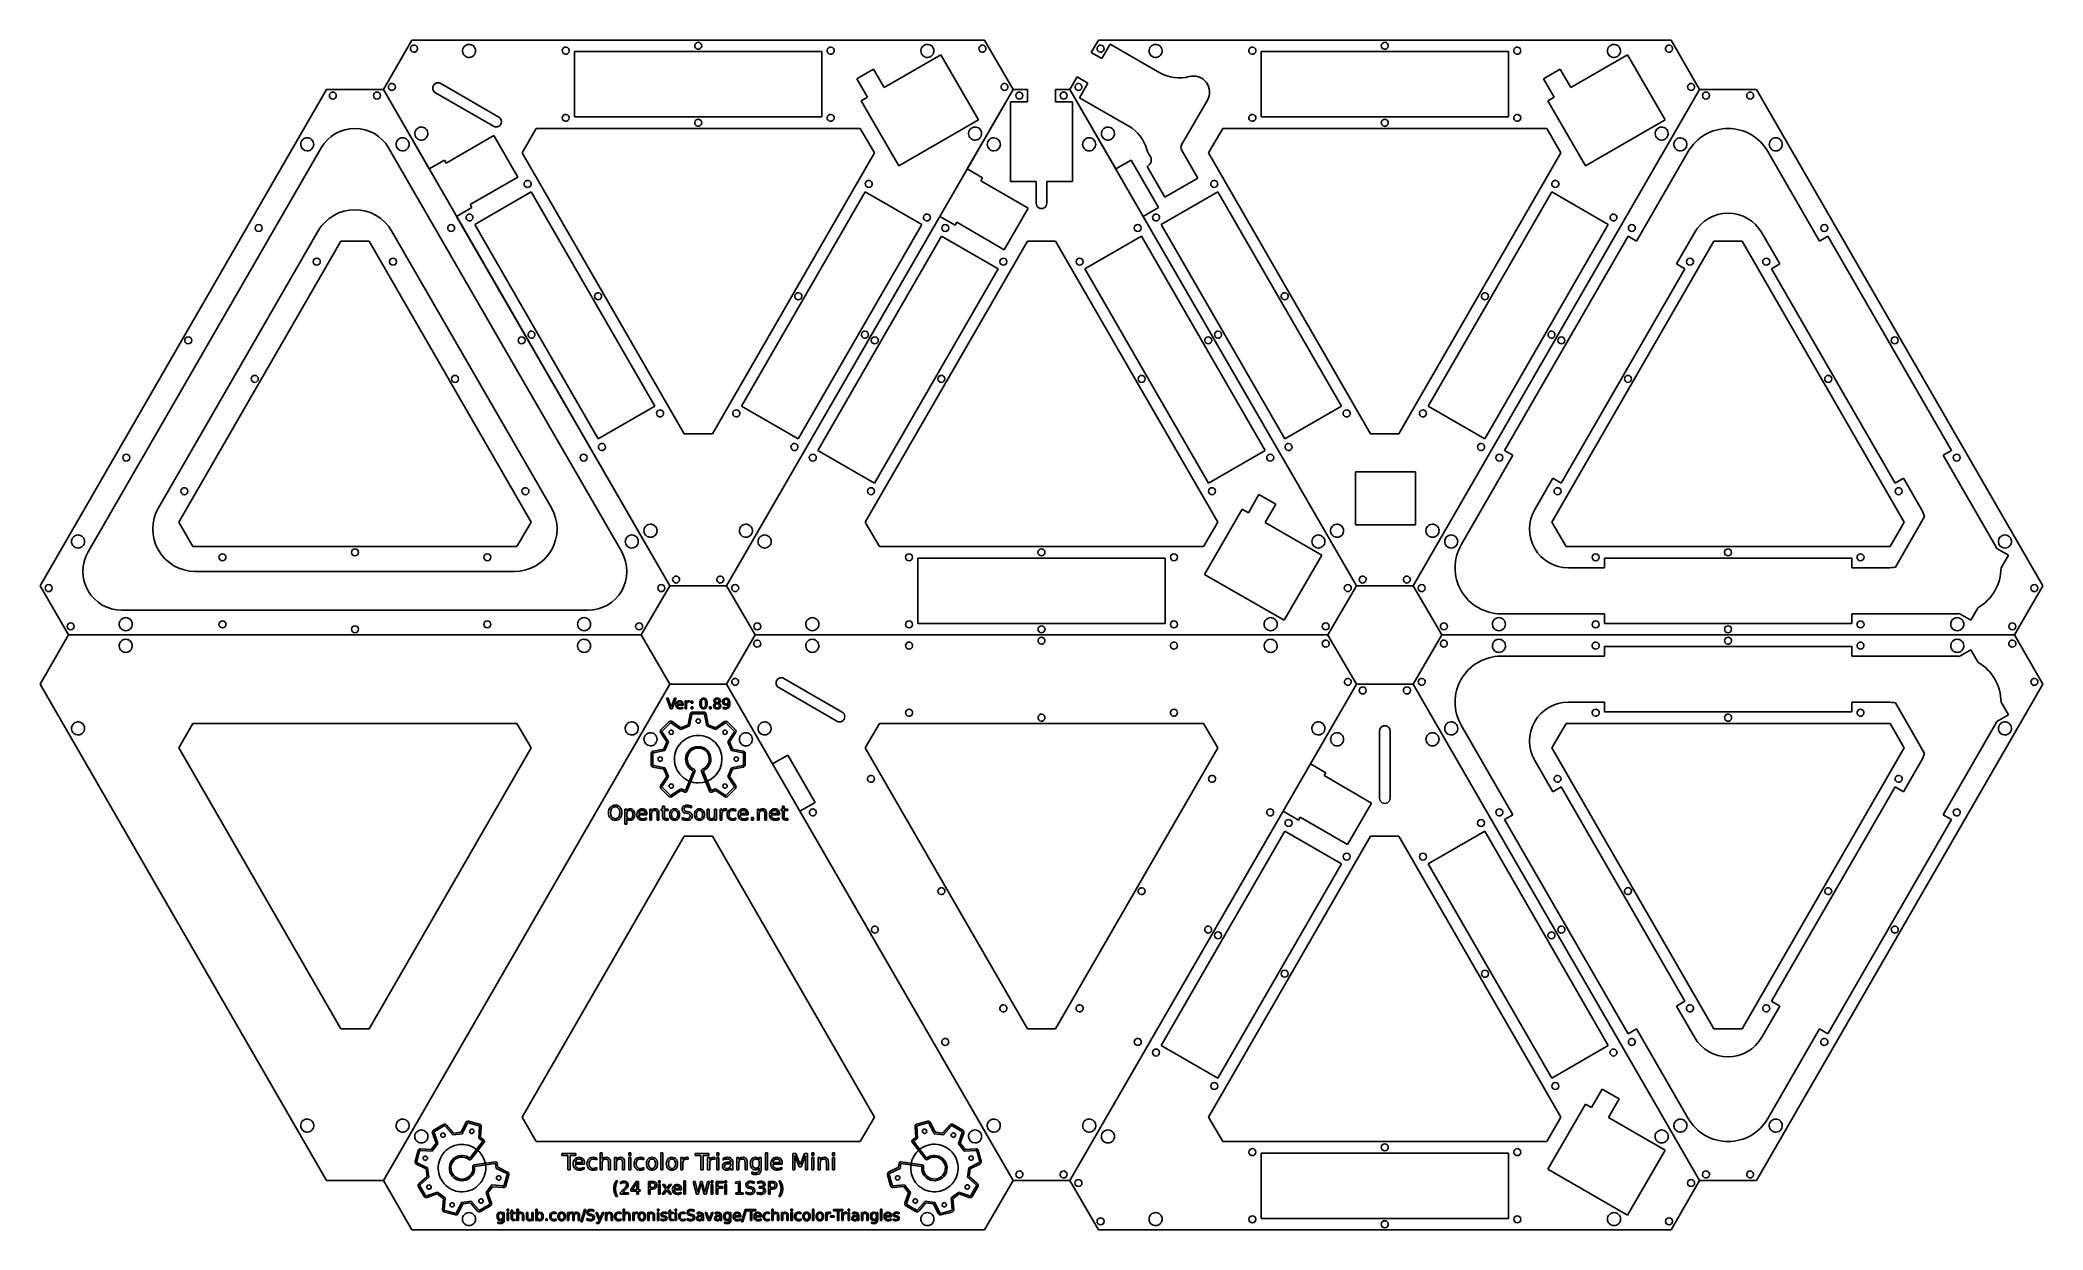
# Model space of a CAD drawing. Extents: x -29 to 538, y 574 to 910.
import ezdxf

# ---------------------------------------------------------------- set-up
doc = ezdxf.new("R2010")
doc.units = 0
doc.layers.get('0').update_dxf_attribs({"linetype": 'CONTINUOUS'})

msp = doc.modelspace()

# ---------------------------------------------------------------- linework, layer by layer
at = {"color": 7}
for p, q in [((68.395294, 896.369008), (76.445294, 910.312017)), ((76.445294, 910.312017), (238.597835, 910.312016)), ((77.555843, 908.735545), (77.555843, 908.735545)), ((93.573495, 908.852371), (93.573495, 908.852371)), ((120.529109, 908.169404), (120.529109, 908.169404)), ((158.014502, 909.54939), (158.014502, 909.54939)), ((195.504021, 908.169362), (195.504021, 908.169362)), ((223.31963, 908.85235), (223.31963, 908.85235)), ((238.477273, 908.735516), (238.477273, 908.735516)), ((238.597835, 910.312016), (246.647836, 896.369007)), ((268.772829, 906.804618), (270.797829, 910.312021)), ((270.797829, 910.312021), (432.95037, 910.31202)), ((274.178918, 909.168239), (271.803918, 905.054618)), ((271.908396, 908.735539), (271.908396, 908.735539)), ((288.170745, 901.090054), (274.178918, 909.168239)), ((287.92603, 908.852375), (287.92603, 908.852375)), ((314.881644, 908.169408), (314.881644, 908.169408)), ((352.367037, 909.549394), (352.367037, 909.549394)), ((389.856565, 908.169361), (389.856565, 908.169361)), ((417.672166, 908.852354), (417.672166, 908.852354)), ((432.829825, 908.735511), (432.829825, 908.735511)), ((432.95037, 910.31202), (441.000371, 896.369011)), ((192.521564, 907.062014), (122.521562, 907.062015)), ((122.521562, 907.062015), (122.521562, 888.562015)), ((192.521564, 888.562014), (192.521564, 907.062014)), ((207.188358, 902.108167), (202.425218, 899.358167)), ((210.188356, 896.912016), (207.188358, 902.108167)), ((226.209826, 906.162016), (210.188356, 896.912016)), ((236.859825, 887.715675), (226.209826, 906.162016)), ((271.803918, 905.054618), (268.772829, 906.804618)), ((316.874098, 907.062019), (316.874098, 888.562019)), ((386.874099, 907.062018), (316.874098, 907.062019)), ((386.874099, 888.562018), (386.874099, 907.062018)), ((401.540893, 902.108171), (396.777754, 899.358171)), ((404.540891, 896.91202), (401.540893, 902.108171)), ((420.562361, 906.16202), (404.540891, 896.91202)), ((431.21236, 887.71568), (420.562361, 906.16202)), ((-28.78098, 755.940791), (52.29529, 896.369011)), ((52.29529, 896.369011), (68.39529, 896.369011)), ((68.39529, 896.369011), (149.47156, 755.940791)), ((81.395293, 873.852347), (68.395294, 896.369008)), ((71.305843, 897.910227), (71.305843, 897.910227)), ((101.078854, 888.526535), (84.624372, 898.026535)), ((246.647836, 896.369007), (165.571566, 755.940788)), ((202.425218, 899.358167), (205.425216, 894.162015)), ((233.64783, 873.852355), (246.64783, 896.369015)), ((244.727275, 897.910197), (244.727275, 897.910197)), ((246.64783, 896.369015), (250.69783, 896.369015)), ((250.69783, 896.369015), (250.69783, 892.869015)), ((258.69783, 892.869015), (258.69783, 896.369015)), ((258.69783, 896.369015), (262.74783, 896.369015)), ((262.747829, 896.369012), (264.772829, 899.876415)), ((275.747829, 873.852352), (262.747829, 896.369012)), ((262.74783, 896.369015), (343.8241, 755.940795)), ((264.772829, 899.876415), (267.803918, 898.126415)), ((267.803918, 898.126415), (265.428918, 894.012794)), ((265.658396, 897.910222), (265.658396, 897.910222)), ((359.9241, 755.940795), (441.00037, 896.369015)), ((441.000371, 896.369011), (359.924101, 755.940792)), ((396.777754, 899.358171), (399.777751, 894.16202)), ((439.079819, 897.910197), (439.079819, 897.910197)), ((441.00037, 896.369015), (457.10037, 896.369015)), ((457.10037, 896.369015), (538.17664, 755.940795)), ((55.08528, 894.619009), (55.08528, 894.619009)), ((67.58528, 894.619009), (67.58528, 894.619009)), ((83.124372, 895.428459), (99.578854, 885.928459)), ((83.124372, 895.428459), (83.124372, 895.428459)), ((205.425216, 894.162015), (203.693166, 893.162016)), ((203.693166, 893.162016), (214.343165, 874.715676)), ((250.69783, 892.869015), (245.94783, 892.869015)), ((245.94783, 892.869015), (245.94783, 870.269015)), ((249.43782, 894.619015), (249.43782, 894.619015)), ((263.44783, 892.869015), (258.69783, 892.869015)), ((261.93782, 894.619015), (261.93782, 894.619015)), ((263.44783, 870.269015), (263.44783, 892.869015)), ((399.777751, 894.16202), (398.045701, 893.162021)), ((398.045701, 893.162021), (408.6957, 874.71568)), ((443.79036, 894.618995), (443.79036, 894.618995)), ((456.29036, 894.618995), (456.29036, 894.618995)), ((80.073495, 885.469685), (80.073495, 885.469685)), ((111.646569, 885.312014), (107.646569, 878.38381)), ((203.396568, 885.312014), (111.646569, 885.312014)), ((120.529085, 889.169363), (120.529085, 889.169363)), ((122.521562, 888.562015), (192.521564, 888.562014)), ((158.018634, 887.789386), (158.018634, 887.789386)), ((195.504033, 889.169381), (195.504033, 889.169381)), ((207.396565, 878.383813), (203.396568, 885.312014)), ((214.343165, 874.715676), (236.859825, 887.715675)), ((236.819634, 885.469662), (236.819634, 885.469662)), ((274.42603, 885.469689), (274.42603, 885.469689)), ((305.999096, 885.312023), (301.999096, 878.38382)), ((397.749104, 885.312019), (305.999096, 885.312023)), ((314.88162, 889.169367), (314.88162, 889.169367)), ((316.874098, 888.562019), (386.874099, 888.562018)), ((352.371169, 887.789391), (352.371169, 887.789391)), ((389.856576, 889.169381), (389.856576, 889.169381)), ((401.749101, 878.383817), (397.749104, 885.312019)), ((408.6957, 874.71568), (431.21236, 887.71568)), ((431.172169, 885.469666), (431.172169, 885.469666)), ((-15.18034, 765.497783), (50.81901, 879.81202)), ((48.69528, 880.805738), (48.69528, 880.805738)), ((69.87157, 879.81202), (135.87093, 765.497783)), ((75.69528, 880.805738), (75.69528, 880.805738)), ((99.623819, 883.27962), (86.200427, 875.529623)), ((106.423814, 871.501677), (99.623819, 883.27962)), ((243.04782, 880.805735), (243.04782, 880.805735)), ((270.04782, 880.805735), (270.04782, 880.805735)), ((437.79204, 878.812015), (423.15839, 853.465795)), ((437.40036, 880.805735), (437.40036, 880.805735)), ((474.94235, 853.465785), (460.3087, 878.812015)), ((464.40036, 880.805735), (464.40036, 880.805735)), ((85.725422, 876.35235), (81.395293, 873.852347)), ((86.200427, 875.529623), (85.725422, 876.35235)), ((107.646569, 878.38381), (153.521568, 798.92598)), ((161.521565, 798.925982), (207.396565, 878.383813)), ((237.97796, 871.352355), (233.64783, 873.852355)), ((280.077957, 876.352354), (275.747829, 873.852352)), ((287.827963, 862.928957), (280.077957, 876.352354)), ((284.772866, 874.675955), (284.578983, 874.56402)), ((284.578983, 874.56402), (289.602275, 865.863437)), ((301.999096, 878.38382), (347.874104, 798.925984)), ((355.874101, 798.925986), (401.749101, 878.383817)), ((93.000422, 863.75168), (106.423814, 871.501677)), ((109.737245, 870.477347), (109.737245, 870.477347)), ((206.295892, 870.47739), (206.295892, 870.47739)), ((237.50296, 870.529625), (237.97796, 871.352355)), ((250.92635, 862.779625), (237.50296, 870.529625)), ((245.94783, 870.269015), (253.19783, 870.269015)), ((253.19783, 870.269015), (253.19783, 864.142985)), ((256.19783, 864.142985), (256.19783, 870.269015)), ((256.19783, 870.269015), (263.44783, 870.269015)), ((289.602275, 865.863437), (298.961887, 871.267221)), ((304.08978, 870.477352), (304.08978, 870.477352)), ((400.648427, 870.477394), (400.648427, 870.477394)), ((89.145299, 860.42895), (93.475427, 862.928953)), ((93.475427, 862.928953), (93.000422, 863.75168)), ((110.269482, 867.34079), (94.248012, 858.09079)), ((145.269484, 806.71901), (110.269482, 867.34079)), ((204.773648, 867.340786), (169.773648, 806.719008)), ((220.795118, 858.090786), (204.773648, 867.340786)), ((244.12635, 851.001685), (250.92635, 862.779625)), ((283.497834, 860.428955), (287.827963, 862.928957)), ((304.622018, 867.340794), (288.600548, 858.090794)), ((339.622019, 806.719015), (304.622018, 867.340794)), ((399.126183, 867.340791), (364.126183, 806.719012)), ((415.147653, 858.090791), (399.126183, 867.340791)), ((34.08897, 857.120001), (34.08897, 857.120001)), ((88.58161, 857.120001), (88.58161, 857.120001)), ((149.471565, 755.940788), (89.145299, 860.42895)), ((93.282769, 860.977358), (93.282769, 860.977358)), ((94.248012, 858.09079), (129.248014, 797.46901)), ((165.57156, 755.940795), (225.89783, 860.428955)), ((185.795118, 797.469008), (220.795118, 858.090786)), ((222.750374, 860.97739), (222.750374, 860.97739)), ((225.89783, 860.428955), (230.22796, 857.928955)), ((228.4415, 857.120005), (228.4415, 857.120005)), ((230.22796, 857.928955), (230.70296, 858.751685)), ((230.70296, 858.751685), (244.12635, 851.001685)), ((282.93416, 857.120005), (282.93416, 857.120005)), ((343.8241, 755.940793), (283.497834, 860.428955)), ((287.635304, 860.977363), (287.635304, 860.977363)), ((288.600548, 858.090794), (323.600549, 797.469015)), ((380.147653, 797.469012), (415.147653, 858.090791)), ((417.10291, 860.977394), (417.10291, 860.977394)), ((422.79404, 857.120005), (422.79404, 857.120005)), ((477.2867, 857.120005), (477.2867, 857.120005)), ((56.34529, 853.383817), (10.47029, 773.925986)), ((64.34529, 853.383817), (56.34529, 853.383817)), ((110.22029, 773.925986), (64.34529, 853.383817)), ((226.42428, 854.840795), (191.42428, 794.219015)), ((250.69783, 853.383815), (204.82283, 773.925985)), ((242.44575, 845.590795), (226.42428, 854.840795)), ((258.69783, 853.383815), (250.69783, 853.383815)), ((304.57283, 773.925985), (258.69783, 853.383815)), ((282.97138, 854.840795), (266.94991, 845.590795)), ((317.97138, 794.219015), (282.97138, 854.840795)), ((420.77682, 854.840795), (385.77682, 794.219015)), ((445.05037, 853.383825), (399.17537, 773.925985)), ((423.15839, 853.465795), (420.77682, 854.840795)), ((434.41672, 846.965795), (439.52409, 855.812025)), ((453.05037, 853.383825), (445.05037, 853.383825)), ((498.92537, 773.925985), (453.05037, 853.383825)), ((458.57665, 855.812025), (463.68402, 846.965795)), ((458.57665, 855.812025), (458.57665, 855.812025)), ((477.32392, 854.840785), (474.94235, 853.465785)), ((512.32392, 794.219005), (477.32392, 854.840785)), ((50.54344, 847.620001), (50.54344, 847.620001)), ((72.12715, 847.620001), (72.12715, 847.620001)), ((207.44575, 784.969015), (242.44575, 845.590795)), ((244.89598, 847.620005), (244.89598, 847.620005)), ((266.47968, 847.620005), (266.47968, 847.620005)), ((266.94991, 845.590795), (301.94991, 784.969015)), ((401.79829, 784.969015), (436.79829, 845.590795)), ((436.79829, 845.590795), (434.41672, 846.965795)), ((439.24852, 847.620005), (439.24852, 847.620005)), ((460.83222, 847.620005), (460.83222, 847.620005)), ((463.68402, 846.965795), (461.30245, 845.590795)), ((461.30245, 845.590795), (496.30245, 784.969015)), ((129.675087, 838.704063), (129.675087, 838.704063)), ((186.355992, 838.70047), (186.355992, 838.70047)), ((324.027622, 838.704068), (324.027622, 838.704068)), ((380.708527, 838.700474), (380.708527, 838.700474)), ((110.832431, 827.820466), (110.832431, 827.820466)), ((205.202771, 827.824069), (205.202771, 827.824069)), ((305.184949, 827.82048), (305.184949, 827.82048)), ((399.555323, 827.824063), (399.555323, 827.824063)), ((14.14909, 825.343111), (14.14909, 825.343111)), ((108.51942, 825.346691), (108.51942, 825.346691)), ((208.50162, 825.343105), (208.50162, 825.343105)), ((302.87197, 825.346695), (302.87197, 825.346695)), ((402.85416, 825.343125), (402.85416, 825.343125)), ((497.22451, 825.346695), (497.22451, 825.346695)), ((32.99586, 814.466692), (32.99586, 814.466692)), ((89.6768, 814.463112), (89.6768, 814.463112)), ((227.34841, 814.466685), (227.34841, 814.466685)), ((284.02933, 814.463115), (284.02933, 814.463115)), ((421.70095, 814.466685), (421.70095, 814.466685)), ((478.38187, 814.463115), (478.38187, 814.463115)), ((129.248014, 797.46901), (145.269484, 806.71901)), ((147.224718, 805.547155), (147.224718, 805.547155)), ((168.808402, 805.547152), (168.808402, 805.547152)), ((169.773648, 806.719008), (185.795118, 797.469008)), ((323.600549, 797.469015), (339.622019, 806.719015)), ((341.577261, 805.547154), (341.577261, 805.547154)), ((363.160937, 805.547157), (363.160937, 805.547157)), ((364.126183, 806.719012), (380.147653, 797.469012)), ((130.770241, 796.047166), (130.770241, 796.047166)), ((153.521568, 798.92598), (161.521565, 798.925982)), ((185.262884, 796.047152), (185.262884, 796.047152)), ((191.42428, 794.219015), (207.44575, 784.969015)), ((301.94991, 784.969015), (317.97138, 794.219015)), ((325.122785, 796.047165), (325.122785, 796.047165)), ((347.874104, 798.925984), (355.874101, 798.925986)), ((379.61542, 796.047157), (379.61542, 796.047157)), ((385.77682, 794.219015), (388.15839, 792.844015)), ((509.94235, 792.844005), (512.32392, 794.219005)), ((-3.39849, 792.189802), (-3.39849, 792.189802)), ((126.06907, 792.189802), (126.06907, 792.189802)), ((190.95404, 792.189805), (190.95404, 792.189805)), ((320.42162, 792.189805), (320.42162, 792.189805)), ((360.603639, 788.132747), (343.603641, 788.132746)), ((343.603641, 788.132746), (343.603641, 773.132747)), ((360.60364, 773.132748), (360.603639, 788.132747)), ((388.15839, 792.844015), (373.52474, 767.497785)), ((385.30658, 792.189795), (385.30658, 792.189795)), ((524.57601, 767.497775), (509.94235, 792.844005)), ((514.77416, 792.189795), (514.77416, 792.189795)), ((13.05598, 782.689802), (13.05598, 782.689802)), ((109.6146, 782.689802), (109.6146, 782.689802)), ((207.40853, 782.689805), (207.40853, 782.689805)), ((303.96714, 782.689805), (303.96714, 782.689805)), ((394.30934, 777.497785), (399.41672, 786.344015)), ((399.41672, 786.344015), (401.79829, 784.969015)), ((401.76107, 782.689795), (401.76107, 782.689795)), ((496.30245, 784.969015), (498.68402, 786.344015)), ((498.31968, 782.689795), (498.31968, 782.689795)), ((4.73824, 777.997782), (4.73824, 777.997782)), ((311.51943, 777.594125), (300.86943, 759.147785)), ((313.25148, 776.594125), (311.51943, 777.594125)), ((316.25148, 781.790275), (313.25148, 776.594125)), ((321.01462, 779.040275), (316.25148, 781.790275)), ((318.01462, 773.844125), (321.01462, 779.040275)), ((10.47029, 773.925986), (14.47029, 766.997783)), ((106.22029, 766.997783), (110.22029, 773.925986)), ((144.946565, 773.10622), (144.946565, 773.10622)), ((171.946569, 773.106217), (171.946569, 773.106217)), ((204.82283, 773.925985), (208.82283, 766.997785)), ((300.57283, 766.997785), (304.57283, 773.925985)), ((334.03609, 764.594125), (318.01462, 773.844125)), ((339.299101, 773.106224), (339.299101, 773.106224)), ((343.603641, 773.132747), (360.60364, 773.132748)), ((366.299104, 773.106222), (366.299104, 773.106222)), ((399.17537, 773.925985), (403.17537, 766.997785)), ((494.92537, 766.997785), (498.92537, 773.925985)), ((504.68171, 775.532545), (496.41223, 761.209365)), ((-16.1778, 768.442266), (-16.1778, 768.442266)), ((14.47029, 766.997783), (106.22029, 766.997783)), ((140.56838, 768.442266), (140.56838, 768.442266)), ((178.17475, 768.442275), (178.17475, 768.442275)), ((208.82283, 766.997785), (300.57283, 766.997785)), ((334.9209, 768.442275), (334.9209, 768.442275)), ((372.52729, 768.442275), (372.52729, 768.442275)), ((403.17537, 766.997785), (494.92537, 766.997785)), ((528.38863, 764.594115), (525.09892, 766.493435)), ((529.27344, 768.442275), (529.27344, 768.442275)), ((23.84782, 763.997786), (23.84782, 763.997786)), ((61.33323, 765.377783), (61.33323, 765.377783)), ((98.82276, 763.997786), (98.82276, 763.997786)), ((218.20037, 763.997785), (218.20037, 763.997785)), ((289.69783, 763.747785), (219.69783, 763.747785)), ((219.69783, 763.747785), (219.69783, 745.247785)), ((255.68576, 765.377785), (255.68576, 765.377785)), ((289.69783, 745.247785), (289.69783, 763.747785)), ((293.1753, 763.997785), (293.1753, 763.997785)), ((323.38609, 746.147785), (334.03609, 764.594125)), ((414.05037, 760.997785), (403.83562, 760.997785)), ((412.55291, 763.997785), (412.55291, 763.997785)), ((484.05037, 763.747785), (414.05037, 763.747785)), ((414.05037, 763.747785), (414.05037, 760.997785)), ((450.0383, 765.377785), (450.0383, 765.377785)), ((484.05037, 760.997785), (484.05037, 763.747785)), ((494.26512, 760.997785), (484.05037, 760.997785)), ((487.52784, 763.997785), (487.52784, 763.997785)), ((526.31767, 761.007115), (528.38863, 764.594115)), ((-20.73098, 741.997783), (-28.78098, 755.940791)), ((-25.37545, 755.256948), (-25.37545, 755.256948)), ((149.47156, 755.940791), (141.42156, 741.997783)), ((148.04603, 755.256948), (148.04603, 755.256948)), ((165.571566, 755.940788), (149.471565, 755.940788)), ((151.766568, 758.54817), (151.766568, 758.54817)), ((164.26657, 758.548168), (164.26657, 758.548168)), ((173.62156, 741.997785), (165.57156, 755.940795)), ((168.977107, 755.256955), (168.977107, 755.256955)), ((300.86943, 759.147785), (323.38609, 746.147785)), ((343.8241, 755.940795), (335.7741, 741.997785)), ((342.39855, 755.256955), (342.39855, 755.256955)), ((359.924101, 755.940792), (343.8241, 755.940793)), ((346.11912, 758.548164), (346.11912, 758.548164)), ((358.619114, 758.548168), (358.619114, 758.548168)), ((367.9741, 741.997785), (359.9241, 755.940795)), ((363.329647, 755.256935), (363.329647, 755.256935)), ((538.17664, 755.940795), (530.12664, 741.997785)), ((536.75109, 755.256935), (536.75109, 755.256935)), ((126.34465, 748.997783), (-5.65406, 748.997783)), ((517.73863, 746.147775), (519.80959, 749.734785)), ((-19.12545, 744.431631), (-19.12545, 744.431631)), ((-2.6778, 745.059584), (-2.6778, 745.059584)), ((23.84782, 744.997786), (23.84782, 744.997786)), ((61.33735, 743.617781), (61.33735, 743.617781)), ((98.82276, 744.997786), (98.82276, 744.997786)), ((127.06838, 745.059584), (127.06838, 745.059584)), ((141.79603, 744.431631), (141.79603, 744.431631)), ((175.227107, 744.431635), (175.227107, 744.431635)), ((191.67475, 745.059585), (191.67475, 745.059585)), ((218.20037, 744.997785), (218.20037, 744.997785)), ((219.69783, 745.247785), (289.69783, 745.247785)), ((255.6899, 743.617795), (255.6899, 743.617795)), ((293.1753, 744.997785), (293.1753, 744.997785)), ((321.42092, 745.059585), (321.42092, 745.059585)), ((336.14855, 744.431635), (336.14855, 744.431635)), ((369.579647, 744.431625), (369.579647, 744.431625)), ((384.78307, 747.997785), (414.05037, 747.997785)), ((386.02729, 745.059585), (386.02729, 745.059585)), ((412.55291, 744.997785), (412.55291, 744.997785)), ((414.05037, 747.997785), (414.05037, 745.247785)), ((414.05037, 745.247785), (484.05037, 745.247785)), ((450.04244, 743.617775), (450.04244, 743.617775)), ((484.05037, 745.247785), (484.05037, 747.997785)), ((484.05037, 747.997785), (513.31768, 747.997785)), ((487.52784, 744.997785), (487.52784, 744.997785)), ((514.44892, 748.047085), (517.73863, 746.147775)), ((515.77346, 745.059585), (515.77346, 745.059585)), ((530.50109, 744.431625), (530.50109, 744.431625)), ((-28.780978, 728.054777), (-20.730978, 741.997786)), ((141.42156, 741.997783), (-20.73098, 741.997783)), ((-20.730978, 741.997786), (141.421563, 741.997786)), ((-3.602787, 740.538123), (-3.602787, 740.538123)), ((126.143364, 740.538128), (126.143364, 740.538128)), ((141.421563, 741.997786), (149.471564, 728.054776)), ((165.571559, 728.054774), (173.621559, 741.997783)), ((173.621559, 741.997783), (335.774099, 741.997782)), ((335.7741, 741.997785), (173.62156, 741.997785)), ((174.7321, 740.421293), (174.7321, 740.421293)), ((190.749743, 740.538123), (190.749743, 740.538123)), ((217.705363, 739.855153), (217.705363, 739.855153)), ((255.190762, 741.235147), (255.190762, 741.235147)), ((292.680295, 739.855146), (292.680295, 739.855146)), ((320.495905, 740.538123), (320.495905, 740.538123)), ((335.65355, 740.421298), (335.65355, 740.421298)), ((335.774099, 741.997782), (343.824099, 728.054774)), ((359.9241, 728.054776), (367.9741, 741.997785)), ((530.12664, 741.997785), (367.9741, 741.997785)), ((367.9741, 741.997785), (530.126641, 741.997784)), ((369.084657, 740.421285), (369.084657, 740.421285)), ((385.102291, 740.538121), (385.102291, 740.538121)), ((412.0579, 739.855146), (412.0579, 739.855146)), ((484.050379, 738.747777), (414.050377, 738.747778)), ((414.050377, 738.747778), (414.050377, 735.997778)), ((449.543298, 741.235141), (449.543298, 741.235141)), ((484.050379, 735.997777), (484.050379, 738.747777)), ((487.032841, 739.855133), (487.032841, 739.855133)), ((514.848452, 740.538144), (514.848452, 740.538144)), ((519.809594, 734.260775), (517.738641, 737.847779)), ((530.006116, 740.421309), (530.006116, 740.421309)), ((530.126641, 741.997784), (538.176642, 728.054775)), ((513.317688, 735.997783), (484.050379, 735.997777)), ((52.295293, 587.626558), (-28.780978, 728.054777)), ((68.39528, 587.626554), (149.47156, 728.054775)), ((149.471564, 728.054776), (68.395294, 587.626557)), ((149.47156, 728.054775), (165.57156, 728.054775)), ((178.571559, 705.538113), (165.571559, 728.054774)), ((165.57156, 728.054775), (246.64781, 587.626554)), ((168.4821, 729.595975), (168.4821, 729.595975)), ((180.300637, 727.114225), (196.75512, 717.614225)), ((180.300637, 727.114225), (180.300637, 727.114225)), ((198.25512, 720.212301), (181.800637, 729.712301)), ((343.824099, 728.054774), (262.747829, 587.626555)), ((330.8241, 705.538115), (343.8241, 728.054775)), ((341.903549, 729.595981), (341.903549, 729.595981)), ((343.8241, 728.054775), (359.9241, 728.054775)), ((346.61409, 726.304775), (346.61409, 726.304775)), ((359.11409, 726.304775), (359.11409, 726.304775)), ((441.000371, 587.626556), (359.9241, 728.054776)), ((359.9241, 728.054775), (441.00037, 587.626555)), ((362.834657, 729.595968), (362.834657, 729.595968)), ((538.176642, 728.054775), (457.100372, 587.626556)), ((536.25611, 729.595995), (536.25611, 729.595995)), ((149.683572, 721.13696), (148.555236, 724.092411)), ((148.555236, 724.092411), (148.972918, 724.092411)), ((148.972918, 724.092411), (149.90924, 721.604131)), ((150.136887, 721.13696), (149.683572, 721.13696)), ((149.90924, 721.604131), (150.847541, 724.092411)), ((151.263244, 724.092411), (150.136887, 721.13696)), ((150.847541, 724.092411), (151.263244, 724.092411)), ((153.256639, 722.158402), (151.58195, 722.158402)), ((151.593827, 722.441476), (152.892404, 722.443456)), ((153.171519, 721.594236), (153.171519, 721.249796)), ((153.256639, 722.336563), (153.256639, 722.336561)), ((153.256639, 722.336561), (153.256639, 722.158402)), ((153.840603, 721.136957), (153.840603, 723.35404)), ((153.840603, 723.35404), (154.206818, 723.35404)), ((154.206818, 721.136957), (153.840603, 721.136957)), ((154.206818, 723.35404), (154.206818, 723.009601)), ((154.206818, 722.304885), (154.206818, 721.136957)), ((155.1372, 723.387731), (155.13918, 723.013563)), ((155.546965, 723.233291), (155.964647, 723.233291)), ((155.546965, 722.730489), (155.546965, 723.233291)), ((155.964647, 722.730489), (155.546965, 722.730489)), ((155.546965, 721.639763), (155.964647, 721.639763)), ((155.546965, 721.13696), (155.546965, 721.639763)), ((155.964647, 721.13696), (155.546965, 721.13696)), ((155.964647, 723.233291), (155.964647, 722.730489)), ((155.964647, 721.639763), (155.964647, 721.13696)), ((159.021054, 724.145858), (159.021054, 724.145858)), ((159.021054, 723.829132), (159.021054, 723.829132)), ((160.747212, 721.639763), (161.164894, 721.639763)), ((160.747212, 721.13696), (160.747212, 721.639763)), ((161.164894, 721.13696), (160.747212, 721.13696)), ((161.164894, 721.639763), (161.164894, 721.13696)), ((162.346678, 723.342166), (162.346678, 723.342166)), ((162.493164, 722.710693), (162.493164, 722.710693)), ((162.893031, 722.540453), (162.893031, 722.540453)), ((164.631066, 721.198326), (164.631066, 721.562561)), ((164.631066, 721.198323), (164.631066, 721.198326)), ((165.42684, 722.451374), (165.42684, 722.451374)), ((217.705364, 720.855155), (217.705364, 720.855155)), ((292.680296, 720.855148), (292.680296, 720.855148)), ((403.835624, 722.997786), (414.050369, 722.997783)), ((403.835624, 722.997786), (403.835624, 722.997786)), ((412.057911, 720.855165), (412.057911, 720.855165)), ((414.050369, 722.997783), (414.050369, 720.247783)), ((414.050369, 720.247783), (484.05037, 720.247782)), ((484.05037, 722.997782), (494.26512, 722.997788)), ((484.05037, 720.247782), (484.05037, 722.997782)), ((487.032848, 720.855144), (487.032848, 720.855144)), ((496.412223, 722.786199), (504.681721, 708.463029)), ((-17.102787, 717.155437), (-17.102787, 717.155437)), ((14.470289, 716.997788), (10.470289, 710.069585)), ((106.220297, 716.997784), (14.470289, 716.997788)), ((110.220294, 710.069582), (106.220297, 716.997784)), ((139.643378, 717.155458), (139.643378, 717.155458)), ((150.342189, 714.922569), (150.342189, 714.922569)), ((158.132761, 717.642291), (158.132761, 717.642291)), ((177.249743, 717.155437), (177.249743, 717.155437)), ((208.822829, 716.997783), (204.822829, 710.06958)), ((300.572829, 716.997783), (208.822829, 716.997783)), ((255.194898, 719.475153), (255.194898, 719.475153)), ((304.572829, 710.06958), (300.572829, 716.997783)), ((333.995911, 717.155456), (333.995911, 717.155456)), ((350.3741, 714.828745), (350.3741, 695.828745)), ((350.3741, 714.828745), (350.3741, 714.828745)), ((353.3741, 695.828745), (353.3741, 714.828745)), ((371.602291, 717.155436), (371.602291, 717.155436)), ((373.524743, 716.49778), (388.158389, 691.151558)), ((403.175367, 716.997787), (399.175367, 710.069584)), ((494.925375, 716.997782), (403.175367, 716.997787)), ((449.547445, 719.475163), (449.547445, 719.475163)), ((498.925372, 710.069581), (494.925375, 716.997782)), ((525.098934, 717.502121), (528.38864, 719.401438)), ((528.348455, 717.155456), (528.348455, 717.155456)), ((10.470289, 710.069585), (56.345297, 630.61175)), ((64.345294, 630.611751), (110.220294, 710.069582)), ((145.87155, 712.491503), (145.87155, 712.491503)), ((165.564685, 714.056651), (165.564685, 714.056651)), ((172.87154, 712.491503), (172.87154, 712.491503)), ((204.822829, 710.06958), (250.697829, 630.611749)), ((258.697829, 630.611749), (304.572829, 710.06958)), ((340.22409, 712.491495), (340.22409, 712.491495)), ((367.22409, 712.491495), (367.22409, 712.491495)), ((399.175367, 710.069584), (445.050375, 630.611748)), ((453.050372, 630.61175), (498.925372, 710.069581)), ((146.756568, 707.490656), (146.756568, 707.490656)), ((168.284411, 706.26608), (168.284411, 706.26608)), ((182.901687, 708.038116), (178.571559, 705.538113)), ((190.651688, 694.614722), (182.901687, 708.038116)), ((335.15423, 703.038115), (330.8241, 705.538115)), ((334.67923, 702.215385), (335.15423, 703.038115)), ((399.416719, 697.651558), (394.309344, 706.497785)), ((503.791399, 706.497787), (498.684024, 697.651554)), ((149.476283, 699.700085), (149.476283, 699.700085)), ((157.520494, 700.15143), (157.520494, 700.15143)), ((164.698797, 698.834162), (164.698797, 698.834162)), ((206.913514, 702.163122), (206.913514, 702.163122)), ((303.472137, 702.163132), (303.472137, 702.163132)), ((348.10262, 694.465385), (334.67923, 702.215385)), ((401.798289, 699.026558), (399.416719, 697.651558)), ((401.266056, 702.163124), (401.266056, 702.163124)), ((436.79829, 638.404779), (401.798289, 699.026558)), ((496.302454, 699.026554), (461.302454, 638.404776)), ((498.684024, 697.651554), (496.302454, 699.026554)), ((497.824683, 702.163132), (497.824683, 702.163132)), ((134.046676, 693.843859), (134.046676, 693.843859)), ((134.046676, 693.391862), (134.046676, 693.391862)), ((136.777948, 688.480534), (136.777948, 692.741428)), ((136.777948, 692.741428), (137.287822, 692.741428)), ((137.287822, 692.741428), (137.287822, 692.272895)), ((143.833503, 689.654622), (143.833503, 692.741428)), ((143.833503, 692.741428), (144.343378, 692.741428)), ((144.343378, 692.741428), (144.343378, 692.261871)), ((147.055357, 692.347309), (147.055357, 692.741428)), ((147.055357, 692.741428), (147.427427, 692.741428)), ((147.427427, 692.347309), (147.055357, 692.347309)), ((147.427427, 692.741428), (147.427427, 693.61786)), ((147.427427, 693.61786), (147.937301, 693.61786)), ((147.427427, 690.671615), (147.427427, 692.347309)), ((147.937301, 693.61786), (147.937301, 692.741428)), ((147.937301, 692.741428), (148.981854, 692.741428)), ((148.981854, 692.347309), (147.937301, 692.347309)), ((147.937301, 692.347309), (147.937301, 690.671615)), ((148.981854, 692.741428), (148.981854, 692.347309)), ((150.847718, 692.815842), (150.847718, 692.815842)), ((150.847718, 692.385894), (150.847718, 692.385894)), ((154.287301, 692.07721), (154.623543, 692.00831)), ((155.590925, 693.634401), (155.590925, 693.634397)), ((155.590925, 693.634397), (155.590925, 693.09145)), ((157.881225, 692.815842), (157.881225, 692.815842)), ((157.881225, 692.385894), (157.881225, 692.385894)), ((160.083329, 690.872808), (160.083329, 692.741428)), ((160.083329, 692.741428), (160.590447, 692.741428)), ((160.590447, 692.741428), (160.590447, 690.892101)), ((161.359393, 692.815842), (161.359393, 692.815842)), ((162.161411, 690.991319), (162.161411, 692.741428)), ((162.161411, 692.741428), (162.668529, 692.741428)), ((162.668529, 692.741428), (162.668529, 689.654622)), ((163.699301, 689.65462), (163.699301, 692.741426)), ((163.699301, 692.741426), (164.209176, 692.741426)), ((164.209176, 692.741426), (164.209176, 692.261869)), ((165.504531, 692.78825), (165.507288, 692.267383)), ((168.144854, 692.622917), (168.144854, 692.148872)), ((168.144854, 692.622914), (168.144854, 692.622917)), ((174.282635, 689.654622), (174.282635, 692.741428)), ((174.282635, 692.741428), (174.79251, 692.741428)), ((174.79251, 692.741428), (174.79251, 692.261871)), ((180.977143, 692.347309), (180.977143, 692.741428)), ((180.977143, 692.741428), (181.349213, 692.741428)), ((181.349213, 692.347309), (180.977143, 692.347309)), ((181.349213, 692.741428), (181.349213, 693.61786)), ((181.349213, 693.61786), (181.859087, 693.61786)), ((181.349213, 690.671615), (181.349213, 692.347309)), ((181.859087, 693.61786), (181.859087, 692.741428)), ((181.859087, 692.741428), (182.90364, 692.741428)), ((182.90364, 692.347309), (181.859087, 692.347309)), ((181.859087, 692.347309), (181.859087, 690.671615)), ((182.90364, 692.741428), (182.90364, 692.347309)), ((186.321559, 692.114719), (190.651688, 694.614722)), ((246.647829, 587.626554), (186.321559, 692.114719)), ((190.459033, 692.663125), (190.459033, 692.663125)), ((262.74783, 587.626555), (323.0741, 692.114715)), ((319.92662, 692.663132), (319.92662, 692.663132)), ((323.0741, 692.114715), (327.40423, 689.614715)), ((341.30262, 682.687445), (348.10262, 694.465385)), ((384.81158, 692.663135), (384.81158, 692.663135)), ((514.279166, 692.663132), (514.279166, 692.663132)), ((137.287822, 688.480534), (136.777948, 688.480534)), ((137.287822, 690.117643), (137.287822, 688.480534)), ((137.287822, 690.117643), (137.287822, 690.117643)), ((139.013126, 691.195269), (139.013126, 691.195269)), ((143.020461, 691.076758), (140.68882, 691.076758)), ((140.705357, 691.470877), (142.513343, 691.473633)), ((142.90195, 690.291278), (142.90195, 689.811721)), ((143.020461, 691.324811), (143.020461, 691.324805)), ((143.020461, 691.324805), (143.020461, 691.076758)), ((144.343378, 689.654622), (143.833503, 689.654622)), ((144.343378, 691.399219), (144.343378, 689.654622)), ((145.911585, 689.654622), (145.911585, 691.501194)), ((146.418703, 689.654622), (145.911585, 689.654622)), ((146.418703, 691.51773), (146.418703, 689.654622)), ((146.418703, 691.51773), (146.418703, 691.51773)), ((148.460955, 690.079058), (148.981854, 690.079058)), ((148.981854, 689.654622), (148.460955, 689.654622)), ((148.981854, 690.079058), (148.981854, 689.654622)), ((152.958873, 689.836525), (152.958873, 690.409789)), ((154.460934, 691.479149), (154.121937, 691.545299)), ((160.083329, 690.872808), (160.083329, 690.872808)), ((162.161411, 689.654622), (162.161411, 690.128668)), ((162.668529, 689.654622), (162.161411, 689.654622)), ((164.209176, 689.65462), (163.699301, 689.65462)), ((164.209176, 691.280705), (164.209176, 689.65462)), ((168.144854, 690.241665), (168.144854, 689.773132)), ((171.67263, 691.076758), (169.34099, 691.076758)), ((169.357526, 691.470877), (171.165512, 691.473633)), ((171.554119, 690.291278), (171.554119, 689.811721)), ((171.67263, 691.324811), (171.67263, 691.324805)), ((171.67263, 691.324805), (171.67263, 691.076758)), ((172.576623, 690.354666), (173.158155, 690.354666)), ((172.576623, 689.654622), (172.576623, 690.354666)), ((173.158155, 689.654622), (172.576623, 689.654622)), ((173.158155, 690.354666), (173.158155, 689.654622)), ((174.79251, 689.654622), (174.282635, 689.654622)), ((174.79251, 691.399219), (174.79251, 689.654622)), ((176.360717, 689.654622), (176.360717, 691.501194)), ((176.867835, 689.654622), (176.360717, 689.654622)), ((176.867835, 691.51773), (176.867835, 689.654622)), ((176.867835, 691.51773), (176.867835, 691.51773)), ((180.525146, 691.076758), (178.193506, 691.076758)), ((178.210042, 691.470877), (180.018028, 691.473633)), ((180.406635, 690.291278), (180.406635, 689.811721)), ((180.525146, 691.324811), (180.525146, 691.324805)), ((180.525146, 691.324805), (180.525146, 691.076758)), ((182.382742, 690.079058), (182.90364, 690.079058)), ((182.90364, 689.654622), (182.382742, 689.654622)), ((182.90364, 690.079058), (182.90364, 689.654622)), ((323.60055, 686.526555), (288.60055, 625.904775)), ((339.62202, 677.276555), (323.60055, 686.526555)), ((325.61778, 688.805765), (325.61778, 688.805765)), ((327.40423, 689.614715), (327.87923, 690.437445)), ((327.87923, 690.437445), (341.30262, 682.687445)), ((380.14765, 686.526555), (364.12618, 677.276555)), ((380.11042, 688.805765), (380.11042, 688.805765)), ((415.14765, 625.904775), (380.14765, 686.526555)), ((388.158389, 691.151558), (385.776819, 689.776558)), ((385.776819, 689.776558), (420.77682, 629.154779)), ((477.323924, 629.154776), (512.323924, 689.776554)), ((512.323924, 689.776554), (509.942354, 691.151554)), ((153.52155, 685.069589), (107.64655, 605.611744)), ((161.52155, 685.069589), (153.52155, 685.069589)), ((207.39654, 605.611744), (161.52155, 685.069589)), ((347.8741, 685.069575), (301.9991, 605.611745)), ((355.8741, 685.069575), (347.8741, 685.069575)), ((401.7491, 605.611745), (355.8741, 685.069575)), ((304.62202, 616.654775), (339.62202, 677.276555)), ((342.07225, 679.305765), (342.07225, 679.305765)), ((363.65596, 679.305765), (363.65596, 679.305765)), ((364.12618, 677.276555), (399.12618, 616.654775)), ((226.851337, 670.389826), (226.851337, 670.389826)), ((283.532255, 670.386237), (283.532255, 670.386237)), ((421.203884, 670.389814), (421.203884, 670.389814)), ((477.884803, 670.386246), (477.884803, 670.386246)), ((208.008687, 659.506237), (208.008687, 659.506237)), ((302.379039, 659.509821), (302.379039, 659.509821)), ((402.361225, 659.506252), (402.361225, 659.506252)), ((496.731584, 659.509809), (496.731584, 659.509809)), ((305.6779, 657.028865), (305.6779, 657.028865)), ((400.04823, 657.032455), (400.04823, 657.032455)), ((324.52467, 646.152445), (324.52467, 646.152445)), ((381.20561, 646.148875), (381.20561, 646.148875)), ((244.400991, 637.232939), (244.400991, 637.232939)), ((265.984672, 637.232938), (265.984672, 637.232938)), ((434.41672, 637.029778), (436.79829, 638.404779)), ((439.524095, 628.183551), (434.41672, 637.029778)), ((438.753538, 637.232926), (438.753538, 637.232926)), ((463.684024, 637.029776), (458.576649, 628.183543)), ((460.337213, 637.232929), (460.337213, 637.232929)), ((461.302454, 638.404776), (463.684024, 637.029776)), ((56.345297, 630.61175), (64.345294, 630.611751)), ((250.697829, 630.611749), (258.697829, 630.611749)), ((420.77682, 629.154779), (423.15839, 630.529779)), ((445.050375, 630.611748), (453.050372, 630.61175)), ((460.308704, 605.183551), (474.942354, 630.529776)), ((474.942354, 630.529776), (477.323924, 629.154776)), ((227.946505, 627.732932), (227.946505, 627.732932)), ((282.439155, 627.732938), (282.439155, 627.732938)), ((288.13032, 623.875565), (288.13032, 623.875565)), ((288.60055, 625.904775), (304.62202, 616.654775)), ((399.12618, 616.654775), (415.14765, 625.904775)), ((417.59788, 623.875565), (417.59788, 623.875565)), ((422.299061, 627.732937), (422.299061, 627.732937)), ((476.791696, 627.732929), (476.791696, 627.732929)), ((304.58479, 614.375565), (304.58479, 614.375565)), ((401.14341, 614.375565), (401.14341, 614.375565)), ((413.42775, 613.476035), (410.42775, 608.279885)), ((418.19089, 610.726035), (413.42775, 613.476035)), ((408.6957, 609.279885), (398.0457, 590.833545)), ((410.42775, 608.279885), (408.6957, 609.279885)), ((415.19089, 605.529885), (418.19089, 610.726035)), ((47.770289, 604.79198), (47.770289, 604.79198)), ((74.770293, 604.791978), (74.770293, 604.791978)), ((94.029408, 601.418643), (94.029408, 601.418643)), ((107.64655, 605.611744), (111.64655, 598.683544)), ((203.39654, 598.683544), (207.39654, 605.611744)), ((222.180477, 601.747327), (222.180477, 601.747327)), ((242.12283, 604.791975), (242.12283, 604.791975)), ((269.122826, 604.791977), (269.122826, 604.791977)), ((301.9991, 605.611745), (305.9991, 598.683545)), ((397.7491, 598.683545), (401.7491, 605.611745)), ((431.21236, 596.279885), (415.19089, 605.529885)), ((436.475362, 604.79197), (436.475362, 604.79197)), ((463.475365, 604.791968), (463.475365, 604.791968)), ((80.99847, 600.128034), (80.99847, 600.128034)), ((85.800371, 600.807918), (85.800371, 600.807918)), ((111.64655, 598.683544), (203.39654, 598.683544)), ((129.760458, 590.67333), (129.760458, 595.497841)), ((129.760458, 595.497841), (130.334066, 595.497841)), ((130.334066, 595.497841), (130.334066, 593.606484)), ((137.843685, 595.497841), (138.414193, 595.497841)), ((137.843685, 594.775405), (137.843685, 595.497841)), ((138.414193, 595.497841), (138.414193, 594.775405)), ((146.984213, 595.497841), (147.554721, 595.497841)), ((146.984213, 590.67333), (146.984213, 595.497841)), ((147.554721, 595.497841), (147.554721, 590.67333)), ((162.834406, 595.497841), (163.404914, 595.497841)), ((162.834406, 594.775405), (162.834406, 595.497841)), ((163.404914, 595.497841), (163.404914, 594.775405)), ((176.551401, 595.497841), (177.121909, 595.497841)), ((176.551401, 590.67333), (176.551401, 595.497841)), ((177.121909, 595.497841), (177.121909, 590.67333)), ((189.722685, 595.497841), (190.293193, 595.497841)), ((189.722685, 594.775405), (189.722685, 595.497841)), ((190.293193, 595.497841), (190.293193, 594.775405)), ((195.514586, 595.497841), (196.085094, 595.497841)), ((195.514586, 594.775405), (195.514586, 595.497841)), ((196.085094, 595.497841), (196.085094, 594.775405)), ((230.287167, 600.207384), (230.287167, 600.207384)), ((237.74467, 600.128034), (237.74467, 600.128034)), ((275.35101, 600.128035), (275.35101, 600.128035)), ((305.9991, 598.683545), (397.7491, 598.683545)), ((315.37663, 595.683545), (315.37663, 595.683545)), ((386.8741, 595.433545), (316.8741, 595.433545)), ((316.8741, 595.433545), (316.8741, 576.933545)), ((352.86204, 597.063545), (352.86204, 597.063545)), ((386.8741, 576.933545), (386.8741, 595.433545)), ((390.35157, 595.683545), (390.35157, 595.683545)), ((420.56236, 577.833545), (431.21236, 596.279885)), ((432.09719, 600.128035), (432.09719, 600.128035)), ((80.413401, 594.55728), (80.413401, 594.55728)), ((96.477772, 594.543417), (96.477772, 594.543417)), ((118.958017, 595.302504), (122.874057, 595.302504)), ((118.958017, 594.775405), (118.958017, 595.302504)), ((120.601327, 594.775405), (118.958017, 594.775405)), ((120.601327, 590.67333), (120.601327, 594.775405)), ((121.230746, 590.67333), (120.601327, 590.67333)), ((122.874057, 594.775405), (121.230746, 594.775405)), ((121.230746, 594.775405), (121.230746, 590.67333)), ((125.348324, 592.273232), (122.725229, 592.273232)), ((122.743832, 592.716616), (124.777817, 592.719716)), ((122.874057, 595.302504), (122.874057, 594.775405)), ((125.214999, 591.38957), (125.214999, 590.850068)), ((125.348324, 592.552293), (125.348324, 592.552285)), ((125.348324, 592.552285), (125.348324, 592.273232)), ((128.783774, 594.012661), (128.783774, 593.47936)), ((128.783774, 594.012657), (128.783774, 594.012661)), ((128.783774, 591.333749), (128.783774, 590.80665)), ((130.334066, 590.67333), (129.760458, 590.67333)), ((130.334066, 592.636001), (130.334066, 590.67333)), ((132.0983, 590.67333), (132.0983, 592.750722)), ((132.668808, 590.67333), (132.0983, 590.67333)), ((132.668808, 592.769326), (132.668808, 590.67333)), ((132.668808, 592.769326), (132.668808, 592.769326)), ((133.79122, 590.67333), (133.79122, 594.145986)), ((133.79122, 594.145986), (134.364828, 594.145986)), ((134.364828, 590.67333), (133.79122, 590.67333)), ((134.364828, 594.145986), (134.364828, 593.606484)), ((134.364828, 592.636001), (134.364828, 590.67333)), ((136.129061, 590.67333), (136.129061, 592.750722)), ((136.699569, 590.67333), (136.129061, 590.67333)), ((136.699569, 592.769326), (136.699569, 590.67333)), ((136.699569, 592.769326), (136.699569, 592.769326)), ((138.414193, 594.775405), (137.843685, 594.775405)), ((137.843685, 594.145986), (138.414193, 594.145986)), ((137.843685, 590.67333), (137.843685, 594.145986)), ((138.414193, 590.67333), (137.843685, 590.67333)), ((138.414193, 594.145986), (138.414193, 590.67333)), ((142.103891, 594.012661), (142.103891, 593.47936)), ((142.103891, 594.012657), (142.103891, 594.012661)), ((142.103891, 591.333749), (142.103891, 590.80665)), ((144.447934, 594.229702), (144.447934, 594.229702)), ((144.447934, 593.74601), (144.447934, 593.74601)), ((147.554721, 590.67333), (146.984213, 590.67333)), ((150.091001, 594.229702), (150.091001, 594.229702)), ((150.091001, 593.74601), (150.091001, 593.74601)), ((152.605575, 590.673329), (152.605575, 594.145986)), ((152.605575, 594.145986), (153.179184, 594.145986)), ((153.179184, 590.673329), (152.605575, 590.673329)), ((153.179184, 594.145986), (153.179184, 593.606484)), ((153.179184, 592.502674), (153.179184, 590.673329)), ((154.636459, 594.198702), (154.63956, 593.612685)), ((156.64874, 595.302504), (160.56478, 595.302504)), ((156.64874, 594.775405), (156.64874, 595.302504)), ((158.292051, 594.775405), (156.64874, 594.775405)), ((158.292051, 590.67333), (158.292051, 594.775405)), ((158.92147, 590.67333), (158.292051, 590.67333)), ((160.56478, 594.775405), (158.92147, 594.775405)), ((158.92147, 594.775405), (158.92147, 590.67333)), ((160.195808, 590.673329), (160.195808, 594.145986)), ((160.195808, 594.145986), (160.769417, 594.145986)), ((160.769417, 590.673329), (160.195808, 590.673329)), ((160.56478, 595.302504), (160.56478, 594.775405)), ((160.769417, 594.145986), (160.769417, 593.606484)), ((160.769417, 592.502674), (160.769417, 590.673329)), ((162.226692, 594.198702), (162.229793, 593.612685)), ((163.404914, 594.775405), (162.834406, 594.775405)), ((162.834406, 594.145986), (163.404914, 594.145986)), ((162.834406, 590.67333), (162.834406, 594.145986)), ((163.404914, 590.67333), (162.834406, 590.67333)), ((163.404914, 594.145986), (163.404914, 590.67333)), ((164.632748, 593.460759), (164.632748, 593.987859)), ((165.941196, 592.865444), (166.741147, 592.865444)), ((166.741147, 592.41896), (166.17374, 592.41896)), ((166.741147, 592.865444), (166.741147, 592.921254)), ((166.741147, 592.291836), (166.741147, 592.41896)), ((166.741147, 590.67333), (166.741147, 591.200429)), ((167.311655, 590.67333), (166.741147, 590.67333)), ((167.311655, 592.654605), (167.311655, 592.654604)), ((167.311655, 592.654604), (167.311655, 590.67333)), ((168.468174, 590.67333), (168.468174, 594.145986)), ((168.468174, 594.145986), (169.041782, 594.145986)), ((169.041782, 590.67333), (168.468174, 590.67333)), ((169.041782, 594.145986), (169.041782, 593.606484)), ((169.041782, 592.636001), (169.041782, 590.67333)), ((170.806016, 590.67333), (170.806016, 592.750722)), ((171.376523, 590.67333), (170.806016, 590.67333)), ((171.376523, 592.769326), (171.376523, 590.67333)), ((171.376523, 592.769326), (171.376523, 592.769326)), ((172.691172, 589.535416), (172.691172, 590.090421)), ((174.805772, 593.618889), (174.805772, 594.145989)), ((174.805772, 594.145989), (175.376279, 594.145989)), ((174.805772, 592.449965), (174.805772, 592.449965)), ((174.805772, 591.001995), (174.805772, 591.284148)), ((175.376279, 594.145989), (175.376279, 591.104311)), ((177.121909, 590.67333), (176.551401, 590.67333)), ((181.282894, 592.273232), (178.659798, 592.273232)), ((178.678402, 592.716616), (180.712386, 592.719716)), ((181.149569, 591.38957), (181.149569, 590.850068)), ((181.282894, 592.552293), (181.282894, 592.552285)), ((181.282894, 592.552285), (181.282894, 592.273232)), ((184.265655, 595.302504), (185.198932, 595.302504)), ((184.265655, 590.67333), (184.265655, 595.302504)), ((184.87337, 590.67333), (184.265655, 590.67333)), ((186.067096, 591.563198), (184.87337, 594.738198)), ((184.87337, 594.738198), (184.87337, 590.67333)), ((185.198932, 595.302504), (186.380255, 592.152309)), ((186.696515, 591.563198), (186.067096, 591.563198)), ((186.380255, 592.152309), (187.567779, 595.302504)), ((187.89024, 594.738198), (186.696515, 591.563198)), ((187.567779, 595.302504), (188.501056, 595.302504)), ((187.89024, 590.67333), (187.89024, 594.738198)), ((188.501056, 590.67333), (187.89024, 590.67333)), ((188.501056, 595.302504), (188.501056, 590.67333)), ((190.293193, 594.775405), (189.722685, 594.775405)), ((189.722685, 594.145986), (190.293193, 594.145986)), ((189.722685, 590.67333), (189.722685, 594.145986)), ((190.293193, 590.67333), (189.722685, 590.67333)), ((190.293193, 594.145986), (190.293193, 590.67333)), ((191.46212, 590.67333), (191.46212, 594.145986)), ((191.46212, 594.145986), (192.035728, 594.145986)), ((192.035728, 590.67333), (191.46212, 590.67333)), ((192.035728, 594.145986), (192.035728, 593.606484)), ((192.035728, 592.636001), (192.035728, 590.67333)), ((193.799962, 590.67333), (193.799962, 592.750722)), ((194.37047, 590.67333), (193.799962, 590.67333)), ((194.37047, 592.769326), (194.37047, 590.67333)), ((194.37047, 592.769326), (194.37047, 592.769326)), ((196.085094, 594.775405), (195.514586, 594.775405)), ((195.514586, 594.145986), (196.085094, 594.145986)), ((195.514586, 590.67333), (195.514586, 594.145986)), ((196.085094, 590.67333), (195.514586, 590.67333)), ((196.085094, 594.145986), (196.085094, 590.67333)), ((218.549248, 594.555164), (218.549248, 594.555164)), ((234.930582, 593.386189), (234.930582, 593.386189)), ((248.942828, 590.233923), (248.942828, 590.233923)), ((261.442828, 590.233923), (261.442828, 590.233923)), ((398.0457, 590.833545), (420.56236, 577.833545)), ((443.295376, 590.233902), (443.295376, 590.233902)), ((455.79537, 590.233905), (455.79537, 590.233905)), ((68.395294, 587.626557), (52.295293, 587.626558)), ((76.44528, 573.683544), (68.39528, 587.626554)), ((81.024109, 586.328226), (81.024109, 586.328226)), ((100.890753, 587.802599), (100.890753, 587.802599)), ((134.321073, 587.548548), (134.706924, 587.548548)), ((135.466568, 583.800973), (135.466568, 584.21094)), ((135.490681, 586.735852), (135.490681, 587.227812)), ((136.052571, 584.210943), (136.052578, 584.21094)), ((136.052578, 584.21094), (137.752733, 584.21094)), ((137.752733, 584.21094), (137.752733, 583.800973)), ((138.490673, 585.1201), (139.988256, 587.401443)), ((138.490673, 584.649845), (138.490673, 585.1201)), ((140.116069, 584.649845), (138.490673, 584.649845)), ((140.116069, 586.977007), (138.88617, 585.054988)), ((138.88617, 585.054988), (140.116069, 585.054988)), ((139.988256, 587.401443), (140.600794, 587.401443)), ((140.116069, 585.054988), (140.116069, 586.977007)), ((140.116069, 583.800973), (140.116069, 584.649845)), ((140.600794, 587.401443), (140.600794, 585.054988)), ((140.600794, 585.054988), (141.114458, 585.054988)), ((141.114458, 584.649845), (140.600794, 584.649845)), ((140.600794, 584.649845), (140.600794, 583.800973)), ((141.114458, 585.054988), (141.114458, 584.649845)), ((143.451266, 587.401443), (144.550941, 587.401443)), ((143.451266, 583.800973), (143.451266, 587.401443)), ((143.938403, 587.001123), (143.938403, 585.648234)), ((144.550941, 587.001123), (143.938403, 587.001123)), ((143.938403, 585.648234), (144.550941, 585.648234)), ((144.550941, 585.247913), (143.938403, 585.247913)), ((143.938403, 585.247913), (143.938403, 583.800973)), ((146.306562, 587.553371), (146.75029, 587.553371)), ((146.306562, 586.991476), (146.306562, 587.553371)), ((146.75029, 586.991476), (146.306562, 586.991476)), ((146.306562, 586.501928), (146.75029, 586.501928)), ((146.306562, 583.800973), (146.306562, 586.501928)), ((146.75029, 587.553371), (146.75029, 586.991476)), ((146.75029, 586.501928), (146.75029, 583.800973)), ((147.353182, 583.800973), (148.402213, 585.214151)), ((148.402213, 585.214151), (147.44241, 586.501928)), ((147.44241, 586.501928), (147.96572, 586.501928)), ((148.662663, 584.862063), (147.876492, 583.800973)), ((147.96572, 586.501928), (148.681955, 585.539713)), ((149.448833, 583.800973), (148.662663, 584.862063)), ((148.681955, 585.539713), (149.398191, 586.501928)), ((149.921501, 586.501928), (148.944816, 585.187624)), ((148.944816, 585.187624), (149.972143, 583.800973)), ((149.398191, 586.501928), (149.921501, 586.501928)), ((152.755091, 585.045342), (150.714906, 585.045342)), ((150.729375, 585.390196), (152.311363, 585.392607)), ((152.651394, 584.358044), (152.651394, 583.938432)), ((152.755091, 585.262386), (152.755091, 585.262383)), ((152.755091, 585.262383), (152.755091, 585.045342)), ((153.483384, 587.553371), (153.927113, 587.553371)), ((153.483384, 583.800973), (153.483384, 587.553371)), ((153.927113, 587.553371), (153.927113, 583.800973)), ((156.12405, 587.401443), (156.61601, 587.401443)), ((157.025977, 583.800973), (156.12405, 587.401443)), ((156.61601, 587.401443), (157.373242, 584.358045)), ((157.373242, 584.358045), (158.128063, 587.401443)), ((158.405393, 586.926364), (157.638515, 583.800973)), ((158.128063, 587.401443), (158.675488, 587.401443)), ((159.165036, 583.800973), (158.405393, 586.926364)), ((158.675488, 587.401443), (159.43272, 584.358045)), ((159.43272, 584.358045), (160.187541, 587.401443)), ((160.681912, 587.401443), (159.777574, 583.800973)), ((160.187541, 587.401443), (160.681912, 587.401443)), ((161.200399, 587.553371), (161.644127, 587.553371)), ((161.200399, 586.991476), (161.200399, 587.553371)), ((161.644127, 586.991476), (161.200399, 586.991476)), ((161.200399, 586.501928), (161.644127, 586.501928)), ((161.200399, 583.800973), (161.200399, 586.501928)), ((161.644127, 587.553371), (161.644127, 586.991476)), ((161.644127, 586.501928), (161.644127, 583.800973)), ((162.589461, 587.401443), (164.658586, 587.401443)), ((162.589461, 583.800973), (162.589461, 587.401443)), ((164.658586, 586.991476), (163.076598, 586.991476)), ((163.076598, 586.991476), (163.076598, 585.930387)), ((163.076598, 585.930387), (164.504245, 585.930387)), ((164.504245, 585.52042), (163.076598, 585.52042)), ((163.076598, 585.52042), (163.076598, 583.800973)), ((164.504245, 585.930387), (164.504245, 585.52042)), ((164.658586, 587.401443), (164.658586, 586.991476)), ((165.058906, 587.553371), (165.502634, 587.553371)), ((165.058906, 586.991476), (165.058906, 587.553371)), ((165.502634, 586.991476), (165.058906, 586.991476)), ((165.058906, 586.501928), (165.502634, 586.501928)), ((165.058906, 583.800973), (165.058906, 586.501928)), ((165.502634, 587.553371), (165.502634, 586.991476)), ((165.502634, 586.501928), (165.502634, 583.800973)), ((168.078186, 587.22781), (168.939115, 587.401443)), ((168.078186, 586.784082), (168.078186, 587.22781)), ((168.943939, 586.957714), (168.078186, 586.784082)), ((168.148122, 584.21094), (168.943939, 584.21094)), ((168.148122, 583.800973), (168.148122, 584.21094)), ((168.939115, 587.401443), (169.426252, 587.401443)), ((168.943939, 584.21094), (168.943939, 586.957714)), ((169.426252, 587.401443), (169.426252, 584.21094)), ((169.426252, 584.21094), (170.222069, 584.21094)), ((170.222069, 584.21094), (170.222069, 583.800973)), ((171.020298, 583.960138), (171.020298, 584.461744)), ((172.334602, 585.397437), (172.03798, 585.455317)), ((172.182674, 585.920739), (172.476885, 585.860449)), ((173.323345, 587.283285), (173.323345, 587.283276)), ((173.323345, 587.283276), (173.323345, 586.808197)), ((174.191508, 583.909494), (174.191508, 584.379749)), ((174.300029, 586.878131), (174.300029, 587.312213)), ((174.813693, 585.525243), (174.813693, 585.925563)), ((174.813693, 585.925563), (175.252598, 585.925563)), ((175.233305, 585.525243), (174.813693, 585.525243)), ((175.819316, 585.742278), (175.819316, 585.742285)), ((177.444713, 587.401443), (178.544387, 587.401443)), ((177.444713, 583.800973), (177.444713, 587.401443)), ((177.931849, 587.001123), (177.931849, 585.648234)), ((178.544387, 587.001123), (177.931849, 587.001123)), ((177.931849, 585.648234), (178.544387, 585.648234)), ((178.544387, 585.247913), (177.931849, 585.247913)), ((177.931849, 585.247913), (177.931849, 583.800973)), ((180.336182, 587.548548), (180.722033, 587.548548)), ((180.336182, 587.548548), (180.336182, 587.548548)), ((213.819309, 588.997206), (213.819309, 588.997206)), ((233.390644, 585.279495), (233.390644, 585.279495)), ((246.64781, 587.626554), (238.59781, 573.683544)), ((262.747829, 587.626555), (246.647829, 587.626554)), ((270.79783, 573.683545), (262.74783, 587.626555)), ((266.15336, 586.942715), (266.15336, 586.942715)), ((441.00037, 587.626555), (432.95037, 573.683545)), ((439.57484, 586.942715), (439.57484, 586.942715)), ((457.100372, 587.626556), (441.000371, 587.626556)), ((87.274742, 580.941254), (87.274742, 580.941254)), ((95.503778, 581.551972), (95.503778, 581.551972)), ((102.240177, 578.298623), (102.240177, 578.650022)), ((102.240177, 578.650022), (102.620515, 578.650022)), ((102.620515, 578.650022), (102.620515, 576.622237)), ((103.40393, 579.551257), (103.784268, 579.551257)), ((103.40393, 579.069633), (103.40393, 579.551257)), ((103.784268, 579.069633), (103.40393, 579.069633)), ((103.40393, 578.65002), (103.784268, 578.65002)), ((103.40393, 576.334916), (103.40393, 578.65002)), ((103.784268, 579.551257), (103.784268, 579.069633)), ((103.784268, 578.65002), (103.784268, 576.334916)), ((104.292763, 578.354431), (104.292763, 578.65002)), ((104.292763, 578.65002), (104.571816, 578.65002)), ((104.571816, 578.354431), (104.292763, 578.354431)), ((104.571816, 578.65002), (104.571816, 579.307345)), ((104.571816, 579.307345), (104.954223, 579.307345)), ((104.571816, 577.097661), (104.571816, 578.354431)), ((104.954223, 579.307345), (104.954223, 578.65002)), ((104.954223, 578.65002), (105.737637, 578.65002)), ((105.737637, 578.354431), (104.954223, 578.354431)), ((104.954223, 578.354431), (104.954223, 577.097661)), ((105.737637, 578.65002), (105.737637, 578.354431)), ((106.225463, 576.334916), (106.225463, 579.551257)), ((106.225463, 579.551257), (106.607868, 579.551257)), ((106.607868, 579.551257), (106.607868, 578.290353)), ((108.887832, 577.248556), (108.887832, 578.65002)), ((108.887832, 578.65002), (109.268171, 578.65002)), ((109.268171, 578.65002), (109.268171, 577.263025)), ((109.84488, 578.705831), (109.84488, 578.705831)), ((110.446393, 577.337439), (110.446393, 578.65002)), ((110.446393, 578.65002), (110.826732, 578.65002)), ((110.826732, 578.65002), (110.826732, 576.334916)), ((111.599812, 576.334916), (111.599812, 579.551257)), ((111.599812, 579.551257), (111.982217, 579.551257)), ((111.982217, 579.551257), (111.982217, 578.298621)), ((117.315224, 578.561137), (117.315224, 578.205603)), ((117.315224, 578.561128), (117.315224, 578.561137)), ((118.877919, 578.705831), (118.877919, 578.705831)), ((118.877919, 578.38337), (118.877919, 578.38337)), ((120.554303, 576.334916), (120.554303, 578.65002)), ((120.554303, 578.65002), (120.936708, 578.65002)), ((120.936708, 578.65002), (120.936708, 578.290353)), ((124.295677, 575.942176), (125.370547, 579.421033)), ((125.721946, 579.421033), (124.647076, 575.942176)), ((125.370547, 579.421033), (125.721946, 579.421033)), ((127.991574, 579.319751), (127.991574, 579.319747)), ((127.991574, 579.319747), (127.991574, 578.912537)), ((129.475721, 576.372123), (128.539344, 578.65002)), ((128.539344, 578.65002), (128.94242, 578.65002)), ((128.94242, 578.65002), (129.66589, 576.839278)), ((129.66589, 576.839278), (130.38936, 578.65002)), ((130.792436, 578.65002), (129.775444, 576.119942)), ((130.38936, 578.65002), (130.792436, 578.65002)), ((131.303, 576.334916), (131.303, 578.65002)), ((131.303, 578.65002), (131.685405, 578.65002)), ((131.685405, 578.65002), (131.685405, 578.290353)), ((134.706924, 583.14985), (134.321073, 583.14985)), ((137.752733, 583.800973), (135.466568, 583.800973)), ((135.670691, 578.561137), (135.670691, 578.205603)), ((135.670691, 578.561128), (135.670691, 578.561137)), ((136.321816, 576.334916), (136.321816, 579.551257)), ((136.321816, 579.551257), (136.704221, 579.551257)), ((136.704221, 579.551257), (136.704221, 578.290353)), ((139.008988, 576.334916), (139.008988, 578.65002)), ((139.008988, 578.65002), (139.391393, 578.65002)), ((139.391393, 578.65002), (139.391393, 578.290353)), ((140.600794, 583.800973), (140.116069, 583.800973)), ((140.362914, 578.685161), (140.364977, 578.294487)), ((141.574208, 578.705831), (141.574208, 578.705831)), ((141.574208, 578.38337), (141.574208, 578.38337)), ((143.250592, 576.334916), (143.250592, 578.65002)), ((143.250592, 578.65002), (143.632997, 578.65002)), ((143.938403, 583.800973), (143.451266, 583.800973)), ((143.632997, 578.65002), (143.632997, 578.290353)), ((145.952233, 579.551257), (146.332571, 579.551257)), ((145.952233, 579.069633), (145.952233, 579.551257)), ((146.332571, 579.069633), (145.952233, 579.069633)), ((145.952233, 578.65002), (146.332571, 578.65002)), ((145.952233, 576.334916), (145.952233, 578.65002)), ((146.75029, 583.800973), (146.306562, 583.800973)), ((146.332571, 579.551257), (146.332571, 579.069633)), ((146.332571, 578.65002), (146.332571, 576.334916)), ((147.876492, 583.800973), (147.353182, 583.800973)), ((148.602203, 578.581808), (148.602203, 578.22214)), ((148.602203, 578.581805), (148.602203, 578.581808)), ((149.048684, 578.354431), (149.048684, 578.65002)), ((149.048684, 578.65002), (149.327737, 578.65002)), ((149.327737, 578.354431), (149.048684, 578.354431)), ((149.327737, 578.65002), (149.327737, 579.307345)), ((149.327737, 579.307345), (149.710144, 579.307345)), ((149.327737, 577.097661), (149.327737, 578.354431)), ((149.972143, 583.800973), (149.448833, 583.800973)), ((149.710144, 579.307345), (149.710144, 578.65002)), ((149.710144, 578.65002), (150.493558, 578.65002)), ((150.493558, 578.354431), (149.710144, 578.354431)), ((149.710144, 578.354431), (149.710144, 577.097661)), ((150.493558, 578.65002), (150.493558, 578.354431)), ((150.995854, 579.551257), (151.376192, 579.551257)), ((150.995854, 579.069633), (150.995854, 579.551257)), ((151.376192, 579.069633), (150.995854, 579.069633)), ((150.995854, 578.65002), (151.376192, 578.65002)), ((150.995854, 576.334916), (150.995854, 578.65002)), ((151.376192, 579.551257), (151.376192, 579.069633)), ((151.376192, 578.65002), (151.376192, 576.334916)), ((153.927113, 583.800973), (153.483384, 583.800973)), ((153.83599, 578.561137), (153.83599, 578.205603)), ((153.83599, 578.561128), (153.83599, 578.561137)), ((156.368136, 579.319747), (156.368136, 578.912537)), ((156.368136, 579.319745), (156.368136, 579.319747)), ((157.638515, 583.800973), (157.025977, 583.800973)), ((157.21356, 578.193205), (157.21356, 578.544605)), ((159.777574, 583.800973), (159.165036, 583.800973)), ((159.51213, 578.65002), (159.915206, 578.65002)), ((160.380294, 576.334916), (159.51213, 578.65002)), ((159.915206, 578.65002), (160.638676, 576.706987)), ((160.638676, 576.706987), (161.362146, 578.65002)), ((161.765222, 578.65002), (160.897058, 576.334916)), ((161.644127, 583.800973), (161.200399, 583.800973)), ((161.362146, 578.65002), (161.765222, 578.65002)), ((162.315058, 578.193205), (162.315058, 578.544605)), ((163.076598, 583.800973), (162.589461, 583.800973)), ((165.502634, 583.800973), (165.058906, 583.800973)), ((166.4099, 578.298623), (166.4099, 578.650022)), ((166.4099, 578.650022), (166.790239, 578.650022)), ((166.790239, 578.650022), (166.790239, 576.622237)), ((170.222069, 583.800973), (168.148122, 583.800973)), ((169.779201, 575.942176), (170.854071, 579.421033)), ((171.205471, 579.421033), (170.130601, 575.942176)), ((170.854071, 579.421033), (171.205471, 579.421033)), ((171.197203, 579.421033), (173.807897, 579.421033)), ((171.197203, 579.069633), (171.197203, 579.421033)), ((172.292744, 579.069633), (171.197203, 579.069633)), ((172.292744, 576.334916), (172.292744, 579.069633)), ((173.807897, 579.069633), (172.712356, 579.069633)), ((172.712356, 579.069633), (172.712356, 576.334916)), ((173.807897, 579.421033), (173.807897, 579.069633)), ((177.931849, 583.800973), (177.444713, 583.800973)), ((177.74771, 578.561137), (177.74771, 578.205603)), ((177.74771, 578.561128), (177.74771, 578.561137)), ((178.398835, 576.334916), (178.398835, 579.551257)), ((178.398835, 579.551257), (178.78124, 579.551257)), ((178.78124, 579.551257), (178.78124, 578.290353)), ((180.722033, 583.14985), (180.336182, 583.14985)), ((181.086006, 576.334916), (181.086006, 578.65002)), ((181.086006, 578.65002), (181.468412, 578.65002)), ((181.468412, 578.65002), (181.468412, 578.290353)), ((183.787648, 579.551257), (184.167986, 579.551257)), ((183.787648, 579.069633), (183.787648, 579.551257)), ((184.167986, 579.069633), (183.787648, 579.069633)), ((183.787648, 578.65002), (184.167986, 578.65002)), ((183.787648, 576.334916), (183.787648, 578.65002)), ((184.167986, 579.551257), (184.167986, 579.069633)), ((184.167986, 578.65002), (184.167986, 576.334916)), ((186.627783, 578.561137), (186.627783, 578.205603)), ((186.627783, 578.561128), (186.627783, 578.561137)), ((188.19048, 578.705831), (188.19048, 578.705831)), ((188.19048, 578.38337), (188.19048, 578.38337)), ((189.881337, 579.551257), (190.261675, 579.551257)), ((189.881337, 576.334916), (189.881337, 579.551257)), ((190.261675, 579.551257), (190.261675, 576.334916)), ((191.952527, 578.705831), (191.952527, 578.705831)), ((191.952527, 578.38337), (191.952527, 578.38337)), ((193.628907, 576.334916), (193.628907, 578.65002)), ((193.628907, 578.65002), (194.011312, 578.65002)), ((194.011312, 578.65002), (194.011312, 578.290353)), ((194.982833, 578.685161), (194.984896, 578.294487)), ((195.844794, 579.421033), (198.455487, 579.421033)), ((195.844794, 579.069633), (195.844794, 579.421033)), ((196.940334, 579.069633), (195.844794, 579.069633)), ((196.940334, 576.334916), (196.940334, 579.069633)), ((198.455487, 579.069633), (197.359947, 579.069633)), ((197.359947, 579.069633), (197.359947, 576.334916)), ((198.209503, 576.334916), (198.209503, 578.65002)), ((198.209503, 578.65002), (198.591909, 578.65002)), ((198.455487, 579.421033), (198.455487, 579.069633)), ((198.591909, 578.65002), (198.591909, 578.290353)), ((199.56343, 578.685161), (199.565493, 578.294487)), ((199.968571, 579.551257), (200.34891, 579.551257)), ((199.968571, 579.069633), (199.968571, 579.551257)), ((200.34891, 579.069633), (199.968571, 579.069633)), ((199.968571, 578.65002), (200.34891, 578.65002)), ((199.968571, 576.334916), (199.968571, 578.65002)), ((200.34891, 579.551257), (200.34891, 579.069633)), ((200.34891, 578.65002), (200.34891, 576.334916)), ((201.167463, 578.193205), (201.167463, 578.544605)), ((203.724411, 576.334916), (203.724411, 578.65002)), ((203.724411, 578.65002), (204.106817, 578.65002)), ((204.106817, 578.65002), (204.106817, 578.290353)), ((207.949481, 578.298623), (207.949481, 578.650022)), ((207.949481, 578.650022), (208.32982, 578.650022)), ((208.32982, 578.650022), (208.32982, 576.622237)), ((209.113232, 579.551257), (209.493571, 579.551257)), ((209.113232, 576.334916), (209.113232, 579.551257)), ((209.493571, 579.551257), (209.493571, 576.334916)), ((214.367691, 578.581808), (214.367691, 578.22214)), ((214.367691, 578.581805), (214.367691, 578.581808)), ((218.462731, 582.176014), (218.462731, 582.176014)), ((226.569427, 580.63608), (226.569427, 580.63608)), ((238.59781, 573.683544), (76.44528, 573.683544)), ((94.49848, 576.745344), (94.49848, 576.745344)), ((100.830444, 575.57631), (100.830444, 575.946314)), ((102.240177, 577.51934), (102.240177, 577.51934)), ((102.240177, 576.554026), (102.240177, 576.742129)), ((103.784268, 576.334916), (103.40393, 576.334916)), ((105.346963, 576.653238), (105.737636, 576.653238)), ((105.737636, 576.334916), (105.346963, 576.334916)), ((105.737636, 576.653238), (105.737636, 576.334916)), ((106.607868, 576.334916), (106.225463, 576.334916)), ((106.607868, 577.643364), (106.607868, 576.334916)), ((107.784024, 576.334916), (107.784024, 577.719845)), ((108.164362, 576.334916), (107.784024, 576.334916)), ((108.164362, 577.732247), (108.164362, 576.334916)), ((108.164362, 577.732247), (108.164362, 577.732247)), ((108.887832, 577.248556), (108.887832, 577.248556)), ((110.446393, 576.334916), (110.446393, 576.69045)), ((110.826732, 576.334916), (110.446393, 576.334916)), ((111.982217, 576.334916), (111.599812, 576.334916)), ((111.982217, 576.682183), (111.982217, 576.334916)), ((113.276195, 577.490401), (113.276195, 577.490401)), ((114.355199, 576.859949), (114.791348, 576.859949)), ((114.355199, 576.334916), (114.355199, 576.859949)), ((114.791348, 576.334916), (114.355199, 576.334916)), ((114.791348, 576.859949), (114.791348, 576.334916)), ((117.315224, 576.775197), (117.315224, 576.423797)), ((120.936708, 576.334916), (120.554303, 576.334916)), ((120.936708, 577.643364), (120.936708, 576.334916)), ((122.052919, 576.334916), (122.052919, 577.719845)), ((122.435325, 576.334916), (122.052919, 576.334916)), ((122.371246, 578.205603), (122.371246, 578.205603)), ((122.435325, 577.643364), (122.435325, 576.334916)), ((123.551535, 576.334916), (123.551535, 577.719845)), ((123.933941, 576.334916), (123.551535, 576.334916)), ((123.933941, 577.732247), (123.933941, 576.334916)), ((124.647076, 575.942176), (124.295677, 575.942176)), ((126.017535, 576.47134), (126.017535, 576.901288)), ((127.144081, 577.703303), (126.889833, 577.752913)), ((127.013856, 578.15186), (127.266037, 578.10018)), ((128.748117, 575.45435), (128.748117, 575.772677)), ((128.748117, 575.772677), (128.971359, 575.772677)), ((129.051974, 575.45435), (128.748117, 575.45435)), ((129.407508, 576.198487), (129.475721, 576.372123)), ((131.685405, 576.334916), (131.303, 576.334916)), ((131.685405, 577.643364), (131.685405, 576.334916)), ((132.861561, 576.334916), (132.861561, 577.719845)), ((133.241899, 576.334916), (132.861561, 576.334916)), ((133.241899, 577.732247), (133.241899, 576.334916)), ((133.241899, 577.732247), (133.241899, 577.732247)), ((135.670691, 576.775197), (135.670691, 576.423797)), ((136.704221, 576.334916), (136.321816, 576.334916)), ((136.704221, 577.643364), (136.704221, 576.334916)), ((137.880377, 576.334916), (137.880377, 577.719845)), ((138.260715, 576.334916), (137.880377, 576.334916)), ((138.260715, 577.732247), (138.260715, 576.334916)), ((138.260715, 577.732247), (138.260715, 577.732247)), ((139.391393, 576.334916), (139.008988, 576.334916)), ((139.391393, 577.554473), (139.391393, 576.334916)), ((143.632997, 576.334916), (143.250592, 576.334916)), ((143.632997, 577.643364), (143.632997, 576.334916)), ((144.809153, 576.334916), (144.809153, 577.719845)), ((145.189491, 576.334916), (144.809153, 576.334916)), ((145.189491, 577.732247), (145.189491, 576.334916)), ((145.189491, 577.732247), (145.189491, 577.732247)), ((146.332571, 576.334916), (145.952233, 576.334916)), ((146.956826, 576.419663), (146.956826, 576.812404)), ((147.773313, 577.341573), (147.641021, 577.372583)), ((147.849794, 577.688834), (147.980019, 577.659894)), ((150.102883, 576.653238), (150.493557, 576.653238)), ((150.493557, 576.334916), (150.102883, 576.334916)), ((150.493557, 576.653238), (150.493557, 576.334916)), ((151.376192, 576.334916), (150.995854, 576.334916)), ((153.83599, 576.775197), (153.83599, 576.423797)), ((154.394097, 576.471339), (154.394097, 576.901287)), ((155.520643, 577.703302), (155.266395, 577.752912)), ((155.390418, 578.151859), (155.642599, 578.100179)), ((158.085858, 577.796325), (158.619159, 577.796325)), ((158.619159, 577.49867), (158.240888, 577.49867)), ((158.619159, 577.796325), (158.619159, 577.833535)), ((158.619159, 577.41392), (158.619159, 577.49867)), ((158.619159, 576.334916), (158.619159, 576.686316)), ((158.999498, 576.334916), (158.619159, 576.334916)), ((158.999498, 577.655769), (158.999498, 577.655766)), ((158.999498, 577.655766), (158.999498, 576.334916)), ((160.897058, 576.334916), (160.380294, 576.334916)), ((163.187356, 577.796325), (163.720657, 577.796325)), ((163.720657, 577.49867), (163.342385, 577.49867)), ((163.720657, 577.796325), (163.720657, 577.833535)), ((163.720657, 577.41392), (163.720657, 577.49867)), ((163.720657, 576.334916), (163.720657, 576.686316)), ((164.100995, 576.334916), (163.720657, 576.334916)), ((164.100995, 577.655769), (164.100995, 577.655766)), ((164.100995, 577.655766), (164.100995, 576.334916)), ((165.000167, 575.57631), (165.000167, 575.946314)), ((166.4099, 577.51934), (166.4099, 577.51934)), ((166.4099, 576.554026), (166.4099, 576.742129)), ((169.553892, 577.401518), (167.805161, 577.401518)), ((167.817564, 577.697107), (169.173553, 577.699174)), ((169.465008, 576.812404), (169.465008, 576.452736)), ((169.553892, 577.587555), (169.553892, 577.587553)), ((169.553892, 577.587553), (169.553892, 577.401518)), ((170.130601, 575.942176), (169.779201, 575.942176)), ((172.712356, 576.334916), (172.292744, 576.334916)), ((175.45741, 577.401518), (173.70868, 577.401518)), ((173.721082, 577.697107), (175.077072, 577.699174)), ((175.368527, 576.812404), (175.368527, 576.452736)), ((175.45741, 577.587555), (175.45741, 577.587553)), ((175.45741, 577.587553), (175.45741, 577.401518)), ((177.74771, 576.775197), (177.74771, 576.423797)), ((178.78124, 576.334916), (178.398835, 576.334916)), ((178.78124, 577.643364), (178.78124, 576.334916)), ((179.957396, 576.334916), (179.957396, 577.719845)), ((180.337734, 576.334916), (179.957396, 576.334916)), ((180.337734, 577.732247), (180.337734, 576.334916)), ((180.337734, 577.732247), (180.337734, 577.732247)), ((181.468412, 576.334916), (181.086006, 576.334916)), ((181.468412, 577.643364), (181.468412, 576.334916)), ((182.644568, 576.334916), (182.644568, 577.719845)), ((183.024906, 576.334916), (182.644568, 576.334916)), ((183.024906, 577.732247), (183.024906, 576.334916)), ((183.024906, 577.732247), (183.024906, 577.732247)), ((184.167986, 576.334916), (183.787648, 576.334916)), ((186.627783, 576.775197), (186.627783, 576.423797)), ((190.261675, 576.334916), (189.881337, 576.334916)), ((194.011312, 576.334916), (193.628907, 576.334916)), ((194.011312, 577.554473), (194.011312, 576.334916)), ((194.922888, 577.664034), (196.037032, 577.664034)), ((194.922888, 577.325037), (194.922888, 577.664034)), ((196.037032, 577.325037), (194.922888, 577.325037)), ((196.037032, 577.664034), (196.037032, 577.325037)), ((197.359947, 576.334916), (196.940334, 576.334916)), ((198.591909, 576.334916), (198.209503, 576.334916)), ((198.591909, 577.554473), (198.591909, 576.334916)), ((200.34891, 576.334916), (199.968571, 576.334916)), ((202.039762, 577.796325), (202.573062, 577.796325)), ((202.573062, 577.49867), (202.194791, 577.49867)), ((202.573062, 577.796325), (202.573062, 577.833535)), ((202.573062, 577.41392), (202.573062, 577.49867)), ((202.573062, 576.334916), (202.573062, 576.686316)), ((202.953401, 576.334916), (202.573062, 576.334916)), ((202.953401, 577.655769), (202.953401, 577.655766)), ((202.953401, 577.655766), (202.953401, 576.334916)), ((204.106817, 576.334916), (203.724411, 576.334916)), ((204.106817, 577.643364), (204.106817, 576.334916)), ((205.282972, 576.334916), (205.282972, 577.719845)), ((205.663311, 576.334916), (205.282972, 576.334916)), ((205.663311, 577.732247), (205.663311, 576.334916)), ((205.663311, 577.732247), (205.663311, 577.732247)), ((206.539748, 575.57631), (206.539748, 575.946314)), ((207.949481, 577.51934), (207.949481, 577.51934)), ((207.949481, 576.554026), (207.949481, 576.742129)), ((209.493571, 576.334916), (209.113232, 576.334916)), ((212.267561, 577.401518), (210.51883, 577.401518)), ((210.531232, 577.697107), (211.887222, 577.699174)), ((212.178677, 576.812404), (212.178677, 576.452736)), ((212.267561, 577.587555), (212.267561, 577.587553)), ((212.267561, 577.587553), (212.267561, 577.401518)), ((212.722313, 576.419663), (212.722313, 576.812404)), ((213.538801, 577.341573), (213.406509, 577.372583)), ((213.615282, 577.688834), (213.745507, 577.659894)), ((224.24465, 576.745344), (224.24465, 576.745344)), ((432.95037, 573.683545), (270.79783, 573.683545)), ((272.40336, 576.117395), (272.40336, 576.117395)), ((288.85101, 576.745345), (288.85101, 576.745345)), ((315.37663, 576.683545), (315.37663, 576.683545)), ((316.8741, 576.933545), (386.8741, 576.933545)), ((352.86616, 575.303555), (352.86616, 575.303555)), ((390.35157, 576.683545), (390.35157, 576.683545)), ((418.59719, 576.745345), (418.59719, 576.745345)), ((433.32484, 576.117395), (433.32484, 576.117395))]:
    msp.add_line(p, q, dxfattribs=at)
at = {"color": 1}
for p, q in [((155.925861, 720.187612), (155.92585, 720.187493)), ((159.122992, 720.187612), (155.925861, 720.187612)), ((149.241002, 717.422371), (146.985052, 715.160248)), ((146.985052, 715.160248), (146.985052, 715.157208)), ((150.120879, 717.480973), (150.114366, 717.471747)), ((152.642223, 715.780526), (150.120879, 717.480973)), ((154.682143, 716.623035), (152.642223, 715.780526)), ((155.262339, 719.607303), (154.682143, 716.623035)), ((159.783443, 719.607375), (159.771069, 719.604335)), ((160.360545, 716.623107), (159.783443, 719.607375)), ((162.403548, 715.780599), (160.360545, 716.623107)), ((164.921809, 717.481044), (162.403548, 715.780599)), ((168.060393, 715.160295), (165.80135, 717.422408)), ((147.784359, 709.719483), (144.797005, 709.142381)), ((144.797005, 709.142381), (144.800261, 709.133155)), ((146.926418, 714.280754), (148.626865, 711.762488)), ((148.626865, 711.762488), (147.784359, 709.719483)), ((166.416061, 711.759388), (168.116509, 714.280739)), ((167.258568, 709.722555), (166.416061, 711.759388)), ((170.249022, 709.142367), (167.258568, 709.722555)), ((168.116509, 714.280739), (168.10674, 714.286926)), ((144.213901, 708.481985), (144.213901, 705.284776)), ((144.797179, 704.624348), (147.778357, 704.047245)), ((147.778357, 704.047245), (148.627039, 701.998068)), ((154.315253, 697.800992), (156.595885, 703.393022)), ((158.447563, 703.393007), (160.728195, 697.800976)), ((166.416235, 702.001142), (167.264918, 704.047233)), ((167.264918, 704.047233), (170.249185, 704.624335)), ((170.249185, 704.624335), (170.245928, 704.633561)), ((170.829206, 705.284729), (170.829206, 708.481939)), ((148.627039, 701.998068), (146.926591, 699.479803)), ((146.926591, 699.479803), (146.93636, 699.473616)), ((146.985746, 698.609505), (146.985746, 698.606466)), ((146.985746, 698.606466), (149.241685, 696.344348)), ((150.121226, 696.285712), (152.642581, 697.989244)), ((152.642581, 697.989244), (153.70421, 697.54793)), ((161.339249, 697.547915), (162.400867, 697.98923)), ((162.400867, 697.98923), (164.922222, 696.285696)), ((165.802099, 696.344298), (168.061131, 698.606416)), ((168.116683, 699.479785), (166.416235, 702.001142)), ((164.922222, 696.285696), (164.928734, 696.294922)), ((82.327129, 601.071177), (83.319897, 598.191274)), ((85.377848, 603.50245), (82.608984, 601.903845)), ((86.239777, 603.330334), (86.233415, 603.322901)), ((88.231695, 601.034434), (86.239777, 603.330334)), ((90.428004, 601.322499), (88.231695, 601.034434)), ((91.761339, 604.055808), (90.428004, 601.322499)), ((95.634042, 603.619063), (92.545474, 604.444383)), ((95.910105, 599.851044), (96.124731, 602.886368)), ((96.124731, 602.886368), (96.113485, 602.887395)), ((218.901072, 602.895977), (219.115697, 599.860654)), ((222.478644, 604.451005), (219.391622, 603.628363)), ((222.481276, 604.449485), (222.478644, 604.451005)), ((223.264553, 604.065566), (223.254311, 604.0602)), ((224.595211, 601.333803), (223.264553, 604.065566)), ((226.794191, 601.044195), (224.595211, 601.333803)), ((228.784566, 603.337419), (226.794191, 601.044195)), ((232.417017, 601.913734), (229.648153, 603.512339)), ((231.703492, 598.202878), (232.697384, 601.078553)), ((232.697384, 601.078553), (232.687766, 601.080346)), ((78.209764, 596.166805), (77.380238, 593.07936)), ((78.943424, 596.655181), (78.94295, 596.643627)), ((81.977202, 596.443225), (78.943424, 596.655181)), ((83.319897, 598.191274), (81.977202, 596.443225)), ((93.206949, 593.725494), (96.909473, 598.496594)), ((96.823104, 599.152313), (95.910105, 599.851044)), ((218.116329, 598.506204), (221.818853, 593.735103)), ((233.051533, 596.451743), (231.703492, 598.202878)), ((236.082639, 596.665241), (233.051533, 596.451743)), ((236.814986, 596.174716), (236.812354, 596.176235)), ((237.646068, 593.089944), (236.814986, 596.174716)), ((77.769228, 592.288337), (80.500988, 590.957682)), ((80.500988, 590.957682), (80.792856, 588.767135)), ((100.115931, 592.942816), (94.132775, 592.121886)), ((100.789236, 591.400113), (100.64061, 592.540168)), ((103.525215, 590.068323), (100.789236, 591.400113)), ((214.236542, 591.409737), (211.500561, 590.077947)), ((211.500561, 590.077947), (211.505295, 590.067694)), ((214.385161, 592.549783), (214.236542, 591.409737)), ((220.893002, 592.13151), (214.909845, 592.95244)), ((234.233251, 588.777446), (234.523578, 590.965323)), ((234.523578, 590.965323), (237.256879, 592.298647)), ((237.256879, 592.298647), (237.252146, 592.3089)), ((78.32468, 585.91313), (79.923246, 583.144334)), ((80.792856, 588.767135), (78.496955, 586.775216)), ((78.496955, 586.775216), (78.505774, 586.76602)), ((97.974965, 584.158571), (99.325263, 585.91814)), ((98.965768, 581.288244), (97.974965, 584.158571)), ((99.325263, 585.91814), (102.356369, 585.704642)), ((102.356369, 585.704642), (102.356842, 585.716196)), ((103.080491, 586.191021), (103.083123, 586.19254)), ((103.083123, 586.19254), (103.914205, 589.2773)), ((211.111373, 589.28665), (211.940908, 586.199212)), ((212.669493, 585.714418), (215.703275, 585.926371)), ((215.703275, 585.926371), (217.050901, 584.168344)), ((217.050901, 584.168344), (216.058553, 581.295343)), ((236.527605, 586.782848), (234.233251, 588.777446)), ((235.099841, 583.149269), (236.698407, 585.918066)), ((236.698407, 585.918066), (236.698309, 585.918135)), ((79.923246, 583.144334), (79.923354, 583.144384)), ((80.757569, 582.859861), (83.632119, 583.849531)), ((83.632119, 583.849531), (85.381713, 582.504162)), ((85.381713, 582.504162), (85.169755, 579.470392)), ((85.169755, 579.470392), (85.181001, 579.469365)), ((85.660444, 578.737696), (88.747476, 577.915048)), ((89.538457, 578.304017), (90.869115, 581.03578)), ((90.869115, 581.03578), (93.059662, 581.327651)), ((93.059662, 581.327651), (95.053124, 579.029078)), ((95.053124, 579.029078), (95.059486, 579.036511)), ((95.916595, 578.854292), (98.68546, 580.452897)), ((216.058553, 581.295343), (216.068171, 581.29355)), ((216.34046, 580.462832), (219.109324, 578.864227)), ((219.971364, 579.036468), (221.969049, 581.336182)), ((221.969049, 581.336182), (224.154251, 581.047398)), ((224.154251, 581.047398), (225.487581, 578.314092)), ((225.487581, 578.314092), (225.497824, 578.319458)), ((226.277357, 577.922911), (229.365926, 578.748244)), ((229.642978, 582.511731), (231.394113, 583.85977)), ((229.856476, 579.48063), (229.642978, 582.511731)), ((231.394113, 583.85977), (234.267115, 582.867421)), ((234.267115, 582.867421), (234.27067, 582.879657)), ((88.747476, 577.915048), (88.750107, 577.916568))]:
    msp.add_line(p, q, dxfattribs=at)
at = {"color": 5}
for p, q in [((149.572204, 717.09363), (147.313931, 714.830557)), ((147.313931, 714.542879), (149.15507, 711.814726)), ((152.592847, 715.252486), (149.85987, 717.09363)), ((155.090844, 716.288129), (152.592847, 715.252486)), ((155.718949, 719.51972), (155.090844, 716.288129)), ((159.123122, 719.721095), (155.925101, 719.721095)), ((159.952615, 716.288129), (159.32452, 719.51972)), ((162.45542, 715.252486), (159.952615, 716.288129)), ((165.183578, 717.09363), (162.45542, 715.252486)), ((167.729528, 714.830557), (165.471244, 717.09363)), ((165.888378, 711.814726), (167.729528, 714.542879)), ((148.119425, 709.311921), (144.887832, 708.683822)), ((149.15507, 711.814726), (148.119425, 709.311921)), ((166.924034, 709.311921), (165.888378, 711.814726)), ((170.16042, 708.683822), (166.924034, 709.311921)), ((144.681658, 708.482447), (144.681658, 705.284417)), ((144.887832, 705.083043), (148.114628, 704.454943)), ((148.114628, 704.454943), (149.15507, 701.947345)), ((153.882597, 697.977377), (156.164847, 703.567933)), ((158.878612, 703.567933), (161.160861, 697.977377)), ((165.888378, 701.947345), (166.928809, 704.454943)), ((166.928809, 704.454943), (170.16042, 705.083043)), ((170.361796, 705.284417), (170.361796, 708.482447)), ((149.15507, 701.947345), (147.313931, 699.21919)), ((147.313931, 698.936305), (149.572204, 696.673235)), ((149.85987, 696.673235), (152.588039, 698.514378)), ((152.588039, 698.514378), (153.882597, 697.977377)), ((161.160861, 697.977377), (162.45542, 698.514378)), ((162.45542, 698.514378), (165.183578, 696.673235)), ((165.471244, 696.673235), (167.729528, 698.936305)), ((167.729528, 699.21919), (165.888378, 701.947345)), ((82.768541, 601.223718), (83.842784, 598.106876)), ((85.611824, 603.097817), (82.842249, 601.498802)), ((88.046663, 600.539501), (85.886907, 603.024107)), ((92.180598, 603.850819), (90.738522, 600.89226)), ((95.514602, 603.168066), (92.425584, 603.992262)), ((95.428037, 599.635714), (95.658435, 602.91894)), ((219.367355, 602.928556), (219.597747, 599.645322)), ((222.6002, 604.001869), (219.511188, 603.177683)), ((224.287268, 600.901877), (222.845186, 603.860426)), ((229.136481, 603.029563), (226.979132, 600.549127)), ((232.183538, 601.508413), (229.413963, 603.107428)), ((231.183, 598.116483), (232.254847, 601.229174)), ((78.660758, 596.045136), (77.830022, 592.957869)), ((82.19312, 595.958569), (78.909895, 596.188975)), ((83.842784, 598.106876), (82.19312, 595.958569)), ((90.738522, 600.89226), (88.046663, 600.539501)), ((92.839934, 594.01133), (96.540373, 598.783094)), ((96.540373, 598.783094), (95.428037, 599.635714)), ((219.597747, 599.645322), (218.485412, 598.792701)), ((218.485412, 598.792701), (222.18585, 594.020937)), ((226.979132, 600.549127), (224.287268, 600.901877)), ((232.83267, 595.968186), (231.183, 598.116483)), ((236.11589, 596.198582), (232.83267, 595.968186)), ((237.195768, 592.967485), (236.365026, 596.054743)), ((77.973855, 592.708742), (80.932411, 591.26666)), ((80.932411, 591.26666), (81.28692, 588.581346)), ((100.179505, 592.479933), (94.196817, 591.661141)), ((100.361728, 591.090312), (100.179505, 592.479933)), ((103.320289, 589.64822), (100.361728, 591.090312)), ((214.664056, 591.099919), (211.705501, 589.657837)), ((214.84628, 592.48954), (214.664056, 591.099919)), ((220.828968, 591.670748), (214.84628, 592.48954)), ((233.738864, 588.590954), (234.090969, 591.272104)), ((234.090969, 591.272104), (237.051935, 592.718359)), ((78.728631, 586.146502), (80.327641, 583.376934)), ((81.28692, 588.581346), (78.802328, 586.421605)), ((80.605113, 583.299089), (83.717806, 584.370929)), ((83.717806, 584.370929), (85.863697, 582.725422)), ((97.453753, 584.245942), (99.105176, 586.40079)), ((98.5232, 581.137405), (97.453753, 584.245942)), ((99.105176, 586.40079), (102.388396, 586.170395)), ((102.633382, 586.311837), (103.464122, 589.399094)), ((211.561668, 589.40871), (212.392402, 586.321444)), ((212.637388, 586.180002), (215.920614, 586.410407)), ((215.920614, 586.410407), (217.572042, 584.255568)), ((217.572042, 584.255568), (216.500187, 581.142861)), ((229.159683, 582.730865), (231.307979, 584.380536)), ((231.307979, 584.380536), (234.420666, 583.308687)), ((236.223451, 586.431203), (233.738864, 588.590954)), ((234.695761, 583.382415), (236.294771, 586.151982)), ((85.863697, 582.725422), (85.635708, 579.438023)), ((85.779541, 579.188897), (88.868556, 578.364711)), ((89.117693, 578.50855), (90.559774, 581.4671)), ((90.559774, 581.4671), (93.245088, 581.821608)), ((93.245088, 581.821608), (95.404834, 579.337016)), ((95.682317, 579.259152), (98.451892, 580.858166)), ((216.573894, 580.867777), (219.343469, 579.268763)), ((219.618553, 579.342472), (221.780696, 581.831215)), ((221.780696, 581.831215), (224.466016, 581.476716)), ((224.466016, 581.476716), (225.908092, 578.518158)), ((226.157228, 578.374319), (229.246248, 579.198513)), ((229.390081, 579.44764), (229.159683, 582.730865))]:
    msp.add_line(p, q, dxfattribs=at)
at = {"color": 2}
for p, q in [((149.572204, 717.09363), (147.313931, 714.830557)), ((147.313931, 714.542879), (149.15507, 711.814726)), ((152.592847, 715.252486), (149.85987, 717.09363)), ((155.090844, 716.288129), (152.592847, 715.252486)), ((155.718949, 719.51972), (155.090844, 716.288129)), ((159.123122, 719.721095), (155.925101, 719.721095)), ((159.952615, 716.288129), (159.32452, 719.51972)), ((162.45542, 715.252486), (159.952615, 716.288129)), ((165.183578, 717.09363), (162.45542, 715.252486)), ((167.729528, 714.830557), (165.471244, 717.09363)), ((165.888378, 711.814726), (167.729528, 714.542879)), ((148.119425, 709.311921), (144.887832, 708.683822)), ((149.15507, 711.814726), (148.119425, 709.311921)), ((166.924034, 709.311921), (165.888378, 711.814726)), ((170.16042, 708.683822), (166.924034, 709.311921)), ((144.681658, 708.482447), (144.681658, 705.284417)), ((144.887832, 705.083043), (148.114628, 704.454943)), ((148.114628, 704.454943), (149.15507, 701.947345)), ((153.882597, 697.977377), (156.164847, 703.567933)), ((158.878612, 703.567933), (161.160861, 697.977377)), ((165.888378, 701.947345), (166.928809, 704.454943)), ((166.928809, 704.454943), (170.16042, 705.083043)), ((170.361796, 705.284417), (170.361796, 708.482447)), ((149.15507, 701.947345), (147.313931, 699.21919)), ((147.313931, 698.936305), (149.572204, 696.673235)), ((149.85987, 696.673235), (152.588039, 698.514378)), ((152.588039, 698.514378), (153.882597, 697.977377)), ((161.160861, 697.977377), (162.45542, 698.514378)), ((162.45542, 698.514378), (165.183578, 696.673235)), ((165.471244, 696.673235), (167.729528, 698.936305)), ((167.729528, 699.21919), (165.888378, 701.947345)), ((82.768541, 601.223718), (83.842784, 598.106876)), ((85.611824, 603.097817), (82.842249, 601.498802)), ((88.046663, 600.539501), (85.886907, 603.024107)), ((92.180598, 603.850819), (90.738522, 600.89226)), ((95.514602, 603.168066), (92.425584, 603.992262)), ((95.428037, 599.635714), (95.658435, 602.91894)), ((219.367355, 602.928556), (219.597747, 599.645322)), ((222.6002, 604.001869), (219.511188, 603.177683)), ((224.287268, 600.901877), (222.845186, 603.860426)), ((229.136481, 603.029563), (226.979132, 600.549127)), ((232.183538, 601.508413), (229.413963, 603.107428)), ((231.183, 598.116483), (232.254847, 601.229174)), ((78.660758, 596.045136), (77.830022, 592.957869)), ((82.19312, 595.958569), (78.909895, 596.188975)), ((83.842784, 598.106876), (82.19312, 595.958569)), ((90.738522, 600.89226), (88.046663, 600.539501)), ((92.839934, 594.01133), (96.540373, 598.783094)), ((96.540373, 598.783094), (95.428037, 599.635714)), ((219.597747, 599.645322), (218.485412, 598.792701)), ((218.485412, 598.792701), (222.18585, 594.020937)), ((226.979132, 600.549127), (224.287268, 600.901877)), ((232.83267, 595.968186), (231.183, 598.116483)), ((236.11589, 596.198582), (232.83267, 595.968186)), ((237.195768, 592.967485), (236.365026, 596.054743)), ((77.973855, 592.708742), (80.932411, 591.26666)), ((80.932411, 591.26666), (81.28692, 588.581346)), ((100.179505, 592.479933), (94.196817, 591.661141)), ((100.361728, 591.090312), (100.179505, 592.479933)), ((103.320289, 589.64822), (100.361728, 591.090312)), ((214.664056, 591.099919), (211.705501, 589.657837)), ((214.84628, 592.48954), (214.664056, 591.099919)), ((220.828968, 591.670748), (214.84628, 592.48954)), ((233.738864, 588.590954), (234.090969, 591.272104)), ((234.090969, 591.272104), (237.051935, 592.718359)), ((78.728631, 586.146502), (80.327641, 583.376934)), ((81.28692, 588.581346), (78.802328, 586.421605)), ((80.605113, 583.299089), (83.717806, 584.370929)), ((83.717806, 584.370929), (85.863697, 582.725422)), ((97.453753, 584.245942), (99.105176, 586.40079)), ((98.5232, 581.137405), (97.453753, 584.245942)), ((99.105176, 586.40079), (102.388396, 586.170395)), ((102.633382, 586.311837), (103.464122, 589.399094)), ((211.561668, 589.40871), (212.392402, 586.321444)), ((212.637388, 586.180002), (215.920614, 586.410407)), ((215.920614, 586.410407), (217.572042, 584.255568)), ((217.572042, 584.255568), (216.500187, 581.142861)), ((229.159683, 582.730865), (231.307979, 584.380536)), ((231.307979, 584.380536), (234.420666, 583.308687)), ((236.223451, 586.431203), (233.738864, 588.590954)), ((234.695761, 583.382415), (236.294771, 586.151982)), ((85.863697, 582.725422), (85.635708, 579.438023)), ((85.779541, 579.188897), (88.868556, 578.364711)), ((89.117693, 578.50855), (90.559774, 581.4671)), ((90.559774, 581.4671), (93.245088, 581.821608)), ((93.245088, 581.821608), (95.404834, 579.337016)), ((95.682317, 579.259152), (98.451892, 580.858166)), ((216.573894, 580.867777), (219.343469, 579.268763)), ((219.618553, 579.342472), (221.780696, 581.831215)), ((221.780696, 581.831215), (224.466016, 581.476716)), ((224.466016, 581.476716), (225.908092, 578.518158)), ((226.157228, 578.374319), (229.246248, 579.198513)), ((229.390081, 579.44764), (229.159683, 582.730865))]:
    msp.add_line(p, q, dxfattribs=at)
at = {"color": 7}
for points in [[(76.565843, 907.020814), (76.092334, 907.294195), (75.930097, 907.89967), (76.203478, 908.37318)], [(76.203478, 908.37318), (76.476859, 908.846689), (77.082334, 909.008926), (77.555843, 908.735545)], [(77.918208, 907.38318), (77.644827, 906.90967), (77.039353, 906.747433), (76.565843, 907.020814)], [(77.555843, 908.735545), (78.029353, 908.462164), (78.191589, 907.856689), (77.918208, 907.38318)], [(90.861532, 906.771408), (90.734542, 907.24534), (90.801022, 907.750308), (91.046348, 908.175224)], [(91.046348, 908.175224), (91.291673, 908.60014), (91.695747, 908.910197), (92.169679, 909.037187)], [(92.169679, 909.037187), (92.643611, 909.164176), (93.148579, 909.097696), (93.573495, 908.852371)], [(93.573495, 908.852371), (93.99841, 908.607045), (94.308468, 908.202971), (94.435457, 907.729039)], [(94.435457, 907.729039), (94.562447, 907.255107), (94.495967, 906.75014), (94.250642, 906.325224)], [(119.539109, 906.454673), (119.065599, 906.728054), (118.903362, 907.333529), (119.176743, 907.807038)], [(119.176743, 907.807038), (119.450124, 908.280548), (120.055599, 908.442784), (120.529109, 908.169404)], [(120.529109, 908.169404), (121.002618, 907.896023), (121.164855, 907.290548), (120.891474, 906.817038)], [(157.024502, 907.83466), (156.550992, 908.10804), (156.388756, 908.713515), (156.662137, 909.187025)], [(156.662137, 909.187025), (156.935518, 909.660534), (157.540992, 909.822771), (158.014502, 909.54939)], [(158.376867, 908.197025), (158.103486, 907.723515), (157.498012, 907.561279), (157.024502, 907.83466)], [(158.014502, 909.54939), (158.488012, 909.276009), (158.650248, 908.670534), (158.376867, 908.197025)], [(194.514021, 906.454631), (194.040511, 906.728012), (193.878275, 907.333487), (194.151656, 907.806996)], [(194.151656, 907.806996), (194.425037, 908.280506), (195.030512, 908.442743), (195.504021, 908.169362)], [(195.504021, 908.169362), (195.977531, 907.895981), (196.139767, 907.290506), (195.866386, 906.816996)], [(220.607668, 906.771388), (220.480678, 907.24532), (220.547158, 907.750287), (220.792483, 908.175203)], [(220.792483, 908.175203), (221.037809, 908.600119), (221.441883, 908.910176), (221.915815, 909.037166)], [(221.915815, 909.037166), (222.389747, 909.164156), (222.894715, 909.097675), (223.31963, 908.85235)], [(223.31963, 908.85235), (223.744546, 908.607025), (224.054604, 908.20295), (224.181593, 907.729018)], [(224.181593, 907.729018), (224.308583, 907.255086), (224.242103, 906.750119), (223.996777, 906.325203)], [(237.487273, 907.020786), (237.013763, 907.294167), (236.851526, 907.899641), (237.124907, 908.373151)], [(237.124907, 908.373151), (237.398288, 908.846661), (238.003763, 909.008897), (238.477273, 908.735516)], [(238.839638, 907.383151), (238.566257, 906.909641), (237.960782, 906.747405), (237.487273, 907.020786)], [(238.477273, 908.735516), (238.950782, 908.462135), (239.113019, 907.856661), (238.839638, 907.383151)], [(270.918396, 907.020809), (270.444886, 907.29419), (270.28265, 907.899664), (270.556031, 908.373174)], [(270.556031, 908.373174), (270.829412, 908.846684), (271.434886, 909.00892), (271.908396, 908.735539)], [(272.270761, 907.383174), (271.99738, 906.909664), (271.391905, 906.747428), (270.918396, 907.020809)], [(271.908396, 908.735539), (272.381905, 908.462158), (272.544142, 907.856684), (272.270761, 907.383174)], [(285.214067, 906.771413), (285.087077, 907.245345), (285.153558, 907.750312), (285.398883, 908.175228)], [(285.398883, 908.175228), (285.644208, 908.600144), (286.048283, 908.910201), (286.522215, 909.037191)], [(286.522215, 909.037191), (286.996147, 909.164181), (287.501114, 909.0977), (287.92603, 908.852375)], [(287.92603, 908.852375), (288.350946, 908.60705), (288.661003, 908.202975), (288.787993, 907.729043)], [(288.787993, 907.729043), (288.914982, 907.255111), (288.848502, 906.750144), (288.603177, 906.325228)], [(313.891644, 906.454678), (313.418134, 906.728059), (313.255898, 907.333533), (313.529279, 907.807043)], [(313.529279, 907.807043), (313.80266, 908.280552), (314.408134, 908.442789), (314.881644, 908.169408)], [(314.881644, 908.169408), (315.355153, 907.896027), (315.51739, 907.290552), (315.244009, 906.817043)], [(351.377037, 907.834664), (350.903528, 908.108045), (350.741291, 908.713519), (351.014672, 909.187029)], [(351.014672, 909.187029), (351.288053, 909.660539), (351.893528, 909.822775), (352.367037, 909.549394)], [(352.729403, 908.197029), (352.456022, 907.723519), (351.850547, 907.561283), (351.377037, 907.834664)], [(352.367037, 909.549394), (352.840547, 909.276013), (353.002783, 908.670539), (352.729403, 908.197029)], [(388.866565, 906.454631), (388.393055, 906.728012), (388.230819, 907.333486), (388.5042, 907.806996)], [(388.5042, 907.806996), (388.777581, 908.280506), (389.383055, 908.442742), (389.856565, 908.169361)], [(389.856565, 908.169361), (390.330075, 907.89598), (390.492311, 907.290506), (390.21893, 906.816996)], [(414.960203, 906.771392), (414.833213, 907.245324), (414.899693, 907.750292), (415.145019, 908.175207)], [(415.145019, 908.175207), (415.390344, 908.600123), (415.794418, 908.910181), (416.26835, 909.03717)], [(416.26835, 909.03717), (416.742282, 909.16416), (417.24725, 909.09768), (417.672166, 908.852354)], [(417.672166, 908.852354), (418.097081, 908.607029), (418.407139, 908.202955), (418.534128, 907.729023)], [(418.534128, 907.729023), (418.661118, 907.255091), (418.594638, 906.750123), (418.349313, 906.325207)], [(431.839825, 907.02078), (431.366315, 907.294161), (431.204079, 907.899636), (431.47746, 908.373145)], [(431.47746, 908.373145), (431.750841, 908.846655), (432.356315, 909.008892), (432.829825, 908.735511)], [(433.19219, 907.383145), (432.918809, 906.909636), (432.313335, 906.747399), (431.839825, 907.02078)], [(432.829825, 908.735511), (433.303335, 908.46213), (433.465571, 907.856655), (433.19219, 907.383145)], [(91.723495, 905.648077), (91.298579, 905.893402), (90.988522, 906.297476), (90.861532, 906.771408)], [(93.12731, 905.463261), (92.653378, 905.336271), (92.14841, 905.402751), (91.723495, 905.648077)], [(94.250642, 906.325224), (94.005316, 905.900308), (93.601242, 905.590251), (93.12731, 905.463261)], [(120.891474, 906.817038), (120.618093, 906.343529), (120.012618, 906.181292), (119.539109, 906.454673)], [(195.866386, 906.816996), (195.593005, 906.343487), (194.987531, 906.18125), (194.514021, 906.454631)], [(221.46963, 905.648056), (221.044715, 905.893381), (220.734657, 906.297456), (220.607668, 906.771388)], [(223.996777, 906.325203), (223.485914, 905.440362), (222.354472, 905.137193), (221.46963, 905.648056)], [(286.07603, 905.648081), (285.651114, 905.893406), (285.341057, 906.297481), (285.214067, 906.771413)], [(287.479845, 905.463265), (287.005913, 905.336276), (286.500946, 905.402756), (286.07603, 905.648081)], [(288.603177, 906.325228), (288.357852, 905.900312), (287.953777, 905.590255), (287.479845, 905.463265)], [(315.244009, 906.817043), (314.970628, 906.343533), (314.365153, 906.181297), (313.891644, 906.454678)], [(390.21893, 906.816996), (389.945549, 906.343486), (389.340075, 906.18125), (388.866565, 906.454631)], [(415.822166, 905.64806), (415.39725, 905.893386), (415.087193, 906.29746), (414.960203, 906.771392)], [(417.225981, 905.463245), (416.752049, 905.336255), (416.247081, 905.402735), (415.822166, 905.64806)], [(418.349313, 906.325207), (418.103987, 905.900292), (417.699913, 905.590234), (417.225981, 905.463245)], [(70.315843, 896.195497), (69.842334, 896.468878), (69.680097, 897.074352), (69.953478, 897.547862)], [(69.953478, 897.547862), (70.226859, 898.021372), (70.832334, 898.183608), (71.305843, 897.910227)], [(71.668208, 896.557862), (71.394827, 896.084352), (70.789353, 895.922116), (70.315843, 896.195497)], [(71.305843, 897.910227), (71.779353, 897.636846), (71.941589, 897.031372), (71.668208, 896.557862)], [(83.124372, 898.026535), (82.66027, 897.758586), (82.374372, 897.263395), (82.374372, 896.727497)], [(82.374372, 896.727497), (82.374372, 896.191599), (82.66027, 895.696408), (83.124372, 895.428459)], [(84.624372, 898.026535), (84.16027, 898.294484), (83.588473, 898.294484), (83.124372, 898.026535)], [(243.737275, 896.195467), (243.263765, 896.468848), (243.101529, 897.074323), (243.37491, 897.547832)], [(243.37491, 897.547832), (243.64829, 898.021342), (244.253765, 898.183578), (244.727275, 897.910197)], [(245.08964, 896.557832), (244.816259, 896.084323), (244.210784, 895.922086), (243.737275, 896.195467)], [(244.727275, 897.910197), (245.200784, 897.636817), (245.363021, 897.031342), (245.08964, 896.557832)], [(264.668396, 896.195491), (264.194886, 896.468872), (264.03265, 897.074347), (264.306031, 897.547856)], [(264.306031, 897.547856), (264.579412, 898.021366), (265.184886, 898.183602), (265.658396, 897.910222)], [(266.020761, 896.557856), (265.74738, 896.084347), (265.141905, 895.92211), (264.668396, 896.195491)], [(265.658396, 897.910222), (266.131905, 897.636841), (266.294142, 897.031366), (266.020761, 896.557856)], [(296.51772, 899.991139), (293.699756, 899.236078), (290.697261, 899.631369), (288.170745, 901.090054)], [(301.31173, 898.363783), (300.189875, 899.825816), (298.297779, 900.4681), (296.51772, 899.991139)], [(301.642844, 893.311934), (302.564269, 894.90789), (302.433585, 896.90175), (301.31173, 898.363783)], [(438.089819, 896.195467), (437.616309, 896.468848), (437.454072, 897.074322), (437.727453, 897.547832)], [(437.727453, 897.547832), (438.000834, 898.021341), (438.606309, 898.183578), (439.079819, 897.910197)], [(439.442184, 896.557832), (439.168803, 896.084322), (438.563328, 895.922086), (438.089819, 896.195467)], [(439.079819, 897.910197), (439.553328, 897.636816), (439.715565, 897.031341), (439.442184, 896.557832)], [(53.10528, 894.619009), (53.10528, 895.165771), (53.548518, 895.609009), (54.09528, 895.609009)], [(54.09528, 893.629009), (53.548518, 893.629009), (53.10528, 894.072247), (53.10528, 894.619009)], [(54.09528, 895.609009), (54.642042, 895.609009), (55.08528, 895.165771), (55.08528, 894.619009)], [(55.08528, 894.619009), (55.08528, 894.072247), (54.642042, 893.629009), (54.09528, 893.629009)], [(65.60528, 894.619009), (65.60528, 895.165771), (66.048518, 895.609009), (66.59528, 895.609009)], [(66.59528, 893.629009), (66.048518, 893.629009), (65.60528, 894.072247), (65.60528, 894.619009)], [(66.59528, 895.609009), (67.142042, 895.609009), (67.58528, 895.165771), (67.58528, 894.619009)], [(67.58528, 894.619009), (67.58528, 894.072247), (67.142042, 893.629009), (66.59528, 893.629009)], [(247.45782, 894.619015), (247.45782, 895.165777), (247.901058, 895.609015), (248.44782, 895.609015)], [(248.44782, 893.629015), (247.901058, 893.629015), (247.45782, 894.072253), (247.45782, 894.619015)], [(248.44782, 895.609015), (248.994582, 895.609015), (249.43782, 895.165777), (249.43782, 894.619015)], [(249.43782, 894.619015), (249.43782, 894.072253), (248.994582, 893.629015), (248.44782, 893.629015)], [(259.95782, 894.619015), (259.95782, 895.165777), (260.401058, 895.609015), (260.94782, 895.609015)], [(260.94782, 893.629015), (260.401058, 893.629015), (259.95782, 894.072253), (259.95782, 894.619015)], [(260.94782, 895.609015), (261.494582, 895.609015), (261.93782, 895.165777), (261.93782, 894.619015)], [(261.93782, 894.619015), (261.93782, 894.072253), (261.494582, 893.629015), (260.94782, 893.629015)], [(265.428918, 894.012794), (265.428918, 894.012794), (279.420745, 885.934609), (279.420745, 885.934609)], [(294.371614, 880.717794), (294.371614, 880.717794), (301.642844, 893.311934), (301.642844, 893.311934)], [(441.81036, 894.618995), (441.81036, 895.165757), (442.253598, 895.608995), (442.80036, 895.608995)], [(442.80036, 893.628995), (442.253598, 893.628995), (441.81036, 894.072233), (441.81036, 894.618995)], [(442.80036, 895.608995), (443.347122, 895.608995), (443.79036, 895.165757), (443.79036, 894.618995)], [(443.79036, 894.618995), (443.79036, 894.072233), (443.347122, 893.628995), (442.80036, 893.628995)], [(454.31036, 894.618995), (454.31036, 895.165757), (454.753598, 895.608995), (455.30036, 895.608995)], [(455.30036, 893.628995), (454.753598, 893.628995), (454.31036, 894.072233), (454.31036, 894.618995)], [(455.30036, 895.608995), (455.847122, 895.608995), (456.29036, 895.165757), (456.29036, 894.618995)], [(456.29036, 894.618995), (456.29036, 894.072233), (455.847122, 893.628995), (455.30036, 893.628995)], [(50.81901, 879.81202), (52.783971, 883.215432), (56.415368, 885.312021), (60.34529, 885.312021)], [(60.34529, 885.312021), (64.275212, 885.312021), (67.906609, 883.215432), (69.87157, 879.81202)], [(77.361532, 883.388723), (77.234542, 883.862655), (77.301022, 884.367622), (77.546348, 884.792538)], [(77.546348, 884.792538), (77.791673, 885.217454), (78.195747, 885.527511), (78.669679, 885.654501)], [(78.669679, 885.654501), (79.143611, 885.78149), (79.648579, 885.71501), (80.073495, 885.469685)], [(80.073495, 885.469685), (80.49841, 885.22436), (80.808468, 884.820285), (80.935457, 884.346353)], [(99.578854, 885.928459), (100.042956, 885.66051), (100.614753, 885.66051), (101.078854, 885.928459)], [(101.828854, 887.227497), (101.828854, 887.763395), (101.542956, 888.258586), (101.078854, 888.526535)], [(101.078854, 885.928459), (101.542956, 886.196408), (101.828854, 886.691599), (101.828854, 887.227497)], [(119.539085, 887.454632), (119.065575, 887.728013), (118.903339, 888.333488), (119.17672, 888.806997)], [(119.17672, 888.806997), (119.450101, 889.280507), (120.055575, 889.442743), (120.529085, 889.169363)], [(120.89145, 887.816997), (120.618069, 887.343488), (120.012595, 887.181251), (119.539085, 887.454632)], [(120.529085, 889.169363), (121.002595, 888.895982), (121.164831, 888.290507), (120.89145, 887.816997)], [(157.028634, 886.074656), (156.555124, 886.348037), (156.392888, 886.953511), (156.666269, 887.427021)], [(156.666269, 887.427021), (156.93965, 887.900531), (157.545124, 888.062767), (158.018634, 887.789386)], [(158.380999, 886.437021), (158.107618, 885.963511), (157.502144, 885.801275), (157.028634, 886.074656)], [(158.018634, 887.789386), (158.492144, 887.516005), (158.65438, 886.910531), (158.380999, 886.437021)], [(194.514033, 887.454651), (194.040523, 887.728032), (193.878286, 888.333506), (194.151667, 888.807016)], [(194.151667, 888.807016), (194.425048, 889.280526), (195.030523, 889.442762), (195.504033, 889.169381)], [(195.866398, 887.817016), (195.593017, 887.343506), (194.987542, 887.18127), (194.514033, 887.454651)], [(195.504033, 889.169381), (195.977542, 888.896), (196.139779, 888.290526), (195.866398, 887.817016)], [(234.107671, 883.3887), (233.980682, 883.862632), (234.047162, 884.367599), (234.292487, 884.792515)], [(234.292487, 884.792515), (234.537812, 885.217431), (234.941887, 885.527488), (235.415819, 885.654478)], [(235.415819, 885.654478), (235.889751, 885.781468), (236.394718, 885.714987), (236.819634, 885.469662)], [(236.819634, 885.469662), (237.24455, 885.224337), (237.554607, 884.820262), (237.681597, 884.34633)], [(271.714067, 883.388727), (271.587077, 883.862659), (271.653558, 884.367626), (271.898883, 884.792542)], [(271.898883, 884.792542), (272.144208, 885.217458), (272.548283, 885.527515), (273.022215, 885.654505)], [(273.022215, 885.654505), (273.496147, 885.781495), (274.001114, 885.715014), (274.42603, 885.469689)], [(274.42603, 885.469689), (274.850946, 885.224364), (275.161003, 884.820289), (275.287993, 884.346357)], [(279.420745, 885.934609), (281.947261, 884.475925), (283.79084, 882.073333), (284.54592, 879.255374)], [(313.89162, 887.454637), (313.41811, 887.728018), (313.255874, 888.333492), (313.529255, 888.807002)], [(313.529255, 888.807002), (313.802636, 889.280511), (314.40811, 889.442748), (314.88162, 889.169367)], [(315.243985, 887.817002), (314.970604, 887.343492), (314.36513, 887.181256), (313.89162, 887.454637)], [(314.88162, 889.169367), (315.35513, 888.895986), (315.517366, 888.290511), (315.243985, 887.817002)], [(351.381169, 886.07466), (350.907659, 886.348041), (350.745423, 886.953516), (351.018804, 887.427025)], [(351.018804, 887.427025), (351.292185, 887.900535), (351.897659, 888.062772), (352.371169, 887.789391)], [(352.733534, 886.437025), (352.460153, 885.963516), (351.854679, 885.801279), (351.381169, 886.07466)], [(352.371169, 887.789391), (352.844679, 887.51601), (353.006915, 886.910535), (352.733534, 886.437025)], [(388.866576, 887.45465), (388.393067, 887.728031), (388.23083, 888.333506), (388.504211, 888.807015)], [(388.504211, 888.807015), (388.777592, 889.280525), (389.383067, 889.442762), (389.856576, 889.169381)], [(390.218942, 887.817015), (389.945561, 887.343506), (389.340086, 887.181269), (388.866576, 887.45465)], [(389.856576, 889.169381), (390.330086, 888.896), (390.492323, 888.290525), (390.218942, 887.817015)], [(428.460206, 883.388704), (428.333217, 883.862636), (428.399697, 884.367604), (428.645022, 884.792519)], [(428.645022, 884.792519), (428.890347, 885.217435), (429.294422, 885.527493), (429.768354, 885.654482)], [(429.768354, 885.654482), (430.242286, 885.781472), (430.747253, 885.714992), (431.172169, 885.469666)], [(431.172169, 885.469666), (431.597085, 885.224341), (431.907142, 884.820267), (432.034132, 884.346335)], [(449.05037, 885.312014), (444.405918, 885.312014), (440.114266, 882.834229), (437.79204, 878.812015)], [(460.3087, 878.812015), (457.986474, 882.834229), (453.694822, 885.312014), (449.05037, 885.312014)], [(44.99528, 880.805738), (44.99528, 881.296388), (45.19019, 881.766943), (45.537132, 882.113885)], [(46.84528, 878.955738), (45.823553, 878.955738), (44.99528, 879.784011), (44.99528, 880.805738)], [(45.537132, 882.113885), (45.884075, 882.460828), (46.354629, 882.655738), (46.84528, 882.655738)], [(46.84528, 882.655738), (47.335931, 882.655738), (47.806485, 882.460828), (48.153428, 882.113885)], [(48.153428, 879.49759), (47.806485, 879.150648), (47.335931, 878.955738), (46.84528, 878.955738)], [(48.153428, 882.113885), (48.50037, 881.766943), (48.69528, 881.296388), (48.69528, 880.805738)], [(48.69528, 880.805738), (48.69528, 880.315087), (48.50037, 879.844533), (48.153428, 879.49759)], [(71.99528, 880.805738), (71.99528, 881.296388), (72.19019, 881.766943), (72.537132, 882.113885)], [(73.84528, 878.955738), (72.823553, 878.955738), (71.99528, 879.784011), (71.99528, 880.805738)], [(72.537132, 882.113885), (72.884075, 882.460828), (73.354629, 882.655738), (73.84528, 882.655738)], [(73.84528, 882.655738), (74.335931, 882.655738), (74.806485, 882.460828), (75.153428, 882.113885)], [(75.153428, 879.49759), (74.806485, 879.150648), (74.335931, 878.955738), (73.84528, 878.955738)], [(75.153428, 882.113885), (75.50037, 881.766943), (75.69528, 881.296388), (75.69528, 880.805738)], [(75.69528, 880.805738), (75.69528, 880.315087), (75.50037, 879.844533), (75.153428, 879.49759)], [(78.223495, 882.265391), (77.798579, 882.510716), (77.488522, 882.914791), (77.361532, 883.388723)], [(79.62731, 882.080575), (79.153378, 881.953585), (78.64841, 882.020066), (78.223495, 882.265391)], [(80.750642, 882.942538), (80.505316, 882.517622), (80.101242, 882.207565), (79.62731, 882.080575)], [(80.935457, 884.346353), (81.062447, 883.872421), (80.995967, 883.367454), (80.750642, 882.942538)], [(234.969634, 882.265368), (234.544718, 882.510693), (234.234661, 882.914768), (234.107671, 883.3887)], [(236.373449, 882.080552), (235.899517, 881.953563), (235.39455, 882.020043), (234.969634, 882.265368)], [(237.496781, 882.942515), (237.251456, 882.517599), (236.847381, 882.207542), (236.373449, 882.080552)], [(237.681597, 884.34633), (237.808586, 883.872398), (237.742106, 883.367431), (237.496781, 882.942515)], [(239.34782, 880.805735), (239.34782, 881.296385), (239.54273, 881.76694), (239.889672, 882.113882)], [(239.889672, 879.497587), (239.54273, 879.84453), (239.34782, 880.315084), (239.34782, 880.805735)], [(239.889672, 882.113882), (240.236615, 882.460825), (240.707169, 882.655735), (241.19782, 882.655735)], [(241.19782, 878.955735), (240.707169, 878.955735), (240.236615, 879.150645), (239.889672, 879.497587)], [(241.19782, 882.655735), (242.219547, 882.655735), (243.04782, 881.827462), (243.04782, 880.805735)], [(243.04782, 880.805735), (243.04782, 879.784008), (242.219547, 878.955735), (241.19782, 878.955735)], [(266.34782, 880.805735), (266.34782, 881.296385), (266.54273, 881.76694), (266.889672, 882.113882)], [(266.889672, 879.497587), (266.54273, 879.84453), (266.34782, 880.315084), (266.34782, 880.805735)], [(266.889672, 882.113882), (267.236615, 882.460825), (267.707169, 882.655735), (268.19782, 882.655735)], [(268.19782, 878.955735), (267.707169, 878.955735), (267.236615, 879.150645), (266.889672, 879.497587)], [(268.19782, 882.655735), (268.688471, 882.655735), (269.159025, 882.460825), (269.505968, 882.113882)], [(269.505968, 879.497587), (269.159025, 879.150645), (268.688471, 878.955735), (268.19782, 878.955735)], [(269.505968, 882.113882), (269.85291, 881.76694), (270.04782, 881.296385), (270.04782, 880.805735)], [(270.04782, 880.805735), (270.04782, 880.315084), (269.85291, 879.84453), (269.505968, 879.497587)], [(272.57603, 882.265395), (272.151114, 882.51072), (271.841057, 882.914795), (271.714067, 883.388727)], [(273.979845, 882.080579), (273.505913, 881.95359), (273.000946, 882.02007), (272.57603, 882.265395)], [(275.103177, 882.942542), (274.857852, 882.517626), (274.453777, 882.207569), (273.979845, 882.080579)], [(275.287993, 884.346357), (275.414982, 883.872425), (275.348502, 883.367458), (275.103177, 882.942542)], [(284.54592, 879.255374), (284.703491, 878.667312), (284.977316, 878.116792), (285.35122, 877.636334)], [(294.371618, 879.217801), (294.10367, 879.6819), (294.103669, 880.253693), (294.371614, 880.717794)], [(298.961887, 871.267221), (298.961887, 871.267221), (294.371618, 879.217801), (294.371618, 879.217801)], [(429.322169, 882.265372), (428.897253, 882.510698), (428.587196, 882.914772), (428.460206, 883.388704)], [(430.725984, 882.080557), (430.252052, 881.953567), (429.747085, 882.020047), (429.322169, 882.265372)], [(431.849316, 882.942519), (431.603991, 882.517604), (431.199916, 882.207546), (430.725984, 882.080557)], [(432.034132, 884.346335), (432.161122, 883.872403), (432.094641, 883.367435), (431.849316, 882.942519)], [(433.70036, 880.805735), (433.70036, 881.296385), (433.89527, 881.76694), (434.242212, 882.113882)], [(434.242212, 879.497587), (433.89527, 879.84453), (433.70036, 880.315084), (433.70036, 880.805735)], [(434.242212, 882.113882), (434.589155, 882.460825), (435.05971, 882.655735), (435.55036, 882.655735)], [(435.55036, 878.955735), (435.05971, 878.955735), (434.589155, 879.150645), (434.242212, 879.497587)], [(435.55036, 882.655735), (436.572087, 882.655735), (437.40036, 881.827462), (437.40036, 880.805735)], [(437.40036, 880.805735), (437.40036, 879.784008), (436.572087, 878.955735), (435.55036, 878.955735)], [(460.70036, 880.805735), (460.70036, 881.296385), (460.89527, 881.76694), (461.242212, 882.113882)], [(461.242212, 879.497587), (460.89527, 879.84453), (460.70036, 880.315084), (460.70036, 880.805735)], [(461.242212, 882.113882), (461.589155, 882.460825), (462.05971, 882.655735), (462.55036, 882.655735)], [(462.55036, 878.955735), (462.05971, 878.955735), (461.589155, 879.150645), (461.242212, 879.497587)], [(462.55036, 882.655735), (463.041011, 882.655735), (463.511565, 882.460825), (463.858508, 882.113882)], [(463.858508, 879.497587), (463.511565, 879.150645), (463.041011, 878.955735), (462.55036, 878.955735)], [(463.858508, 882.113882), (464.20545, 881.76694), (464.40036, 881.296385), (464.40036, 880.805735)], [(464.40036, 880.805735), (464.40036, 880.315084), (464.20545, 879.84453), (463.858508, 879.497587)], [(285.735755, 876.024525), (285.624867, 875.456928), (285.273712, 874.965119), (284.772866, 874.675955)], [(285.35122, 877.636334), (285.706408, 877.17993), (285.846644, 876.592121), (285.735755, 876.024525)], [(108.747245, 868.762617), (108.273735, 869.035998), (108.111499, 869.641473), (108.38488, 870.114982)], [(108.38488, 870.114982), (108.658261, 870.588492), (109.263735, 870.750728), (109.737245, 870.477347)], [(110.09961, 869.124982), (109.826229, 868.651472), (109.220755, 868.489236), (108.747245, 868.762617)], [(109.737245, 870.477347), (110.210755, 870.203966), (110.372991, 869.598492), (110.09961, 869.124982)], [(205.305892, 868.762659), (204.832382, 869.03604), (204.670146, 869.641515), (204.943527, 870.115024)], [(204.943527, 870.115024), (205.216908, 870.588534), (205.822382, 870.750771), (206.295892, 870.47739)], [(206.658257, 869.125024), (206.384876, 868.651515), (205.779401, 868.489278), (205.305892, 868.762659)], [(206.295892, 870.47739), (206.769401, 870.204009), (206.931638, 869.598534), (206.658257, 869.125024)], [(303.09978, 868.762621), (302.62627, 869.036002), (302.464034, 869.641477), (302.737415, 870.114987)], [(302.737415, 870.114987), (303.010796, 870.588496), (303.61627, 870.750733), (304.08978, 870.477352)], [(304.452145, 869.124987), (304.178764, 868.651477), (303.57329, 868.48924), (303.09978, 868.762621)], [(304.08978, 870.477352), (304.56329, 870.203971), (304.725526, 869.598496), (304.452145, 869.124987)], [(399.658427, 868.762664), (399.184917, 869.036045), (399.022681, 869.641519), (399.296062, 870.115029)], [(399.296062, 870.115029), (399.569443, 870.588539), (400.174917, 870.750775), (400.648427, 870.477394)], [(401.010792, 869.125029), (400.737411, 868.651519), (400.131937, 868.489283), (399.658427, 868.762664)], [(400.648427, 870.477394), (401.121937, 870.204013), (401.284173, 869.598539), (401.010792, 869.125029)], [(49.95299, 856.31202), (52.096584, 860.024833), (56.058108, 862.31202), (60.345295, 862.31202)], [(60.345295, 862.31202), (64.632482, 862.31202), (68.594007, 860.024833), (70.7376, 856.31202)], [(253.19783, 864.142985), (253.19783, 863.607086), (253.483728, 863.111896), (253.94783, 862.843947)], [(253.94783, 862.843947), (254.411932, 862.575997), (254.983728, 862.575997), (255.44783, 862.843947)], [(255.44783, 862.843947), (255.911932, 863.111896), (256.19783, 863.607086), (256.19783, 864.142985)], [(4.73824, 777.997782), (4.73824, 777.997782), (49.95299, 856.31202), (49.95299, 856.31202)], [(32.10897, 857.120001), (32.10897, 857.666763), (32.552208, 858.110001), (33.09897, 858.110001)], [(33.09897, 856.130001), (32.552208, 856.130001), (32.10897, 856.573239), (32.10897, 857.120001)], [(33.09897, 858.110001), (33.645732, 858.110001), (34.08897, 857.666763), (34.08897, 857.120001)], [(34.08897, 857.120001), (34.08897, 856.573239), (33.645732, 856.130001), (33.09897, 856.130001)], [(70.7376, 856.31202), (70.7376, 856.31202), (115.95234, 777.997782), (115.95234, 777.997782)], [(86.60161, 857.120001), (86.60161, 857.666763), (87.044848, 858.110001), (87.59161, 858.110001)], [(87.59161, 856.130001), (87.044848, 856.130001), (86.60161, 856.573239), (86.60161, 857.120001)], [(87.59161, 858.110001), (88.138372, 858.110001), (88.58161, 857.666763), (88.58161, 857.120001)], [(88.58161, 857.120001), (88.58161, 856.573239), (88.138372, 856.130001), (87.59161, 856.130001)], [(92.292769, 859.262628), (91.819259, 859.536009), (91.657022, 860.141483), (91.930403, 860.614993)], [(91.930403, 860.614993), (92.203784, 861.088503), (92.809259, 861.250739), (93.282769, 860.977358)], [(93.645134, 859.624993), (93.371753, 859.151483), (92.766278, 858.989247), (92.292769, 859.262628)], [(93.282769, 860.977358), (93.756278, 860.703977), (93.918515, 860.098503), (93.645134, 859.624993)], [(221.760374, 859.262659), (221.286865, 859.53604), (221.124628, 860.141515), (221.398009, 860.615024)], [(221.398009, 860.615024), (221.67139, 861.088534), (222.276865, 861.250771), (222.750374, 860.97739)], [(223.11274, 859.625024), (222.839359, 859.151515), (222.233884, 858.989278), (221.760374, 859.262659)], [(222.750374, 860.97739), (223.223884, 860.704009), (223.38612, 860.098534), (223.11274, 859.625024)], [(226.4615, 857.120005), (226.4615, 857.666767), (226.904738, 858.110005), (227.4515, 858.110005)], [(227.4515, 856.130005), (226.904738, 856.130005), (226.4615, 856.573243), (226.4615, 857.120005)], [(227.4515, 858.110005), (227.998262, 858.110005), (228.4415, 857.666767), (228.4415, 857.120005)], [(228.4415, 857.120005), (228.4415, 856.573243), (227.998262, 856.130005), (227.4515, 856.130005)], [(280.95416, 857.120005), (280.95416, 857.666767), (281.397398, 858.110005), (281.94416, 858.110005)], [(281.94416, 856.130005), (281.397398, 856.130005), (280.95416, 856.573243), (280.95416, 857.120005)], [(281.94416, 858.110005), (282.490922, 858.110005), (282.93416, 857.666767), (282.93416, 857.120005)], [(282.93416, 857.120005), (282.93416, 856.573243), (282.490922, 856.130005), (281.94416, 856.130005)], [(286.645304, 859.262632), (286.171794, 859.536013), (286.009558, 860.141488), (286.282939, 860.614998)], [(286.282939, 860.614998), (286.55632, 861.088507), (287.161794, 861.250744), (287.635304, 860.977363)], [(287.997669, 859.624998), (287.724288, 859.151488), (287.118813, 858.989251), (286.645304, 859.262632)], [(287.635304, 860.977363), (288.108813, 860.703982), (288.27105, 860.098507), (287.997669, 859.624998)], [(416.11291, 859.262664), (415.6394, 859.536045), (415.477164, 860.141519), (415.750544, 860.615029)], [(415.750544, 860.615029), (416.023925, 861.088539), (416.6294, 861.250775), (417.10291, 860.977394)], [(417.465275, 859.625029), (417.191894, 859.151519), (416.586419, 858.989283), (416.11291, 859.262664)], [(417.10291, 860.977394), (417.576419, 860.704013), (417.738656, 860.098539), (417.465275, 859.625029)], [(420.81404, 857.120005), (420.81404, 857.666767), (421.257278, 858.110005), (421.80404, 858.110005)], [(421.80404, 856.130005), (421.257278, 856.130005), (420.81404, 856.573243), (420.81404, 857.120005)], [(421.80404, 858.110005), (422.350802, 858.110005), (422.79404, 857.666767), (422.79404, 857.120005)], [(422.79404, 857.120005), (422.79404, 856.573243), (422.350802, 856.130005), (421.80404, 856.130005)], [(439.52409, 855.812025), (441.489051, 859.215437), (445.120448, 861.312026), (449.05037, 861.312026)], [(449.05037, 861.312026), (452.980292, 861.312026), (456.611689, 859.215437), (458.57665, 855.812025)], [(475.3067, 857.120005), (475.3067, 857.666767), (475.749938, 858.110005), (476.2967, 858.110005)], [(476.2967, 856.130005), (475.749938, 856.130005), (475.3067, 856.573243), (475.3067, 857.120005)], [(476.2967, 858.110005), (476.843462, 858.110005), (477.2867, 857.666767), (477.2867, 857.120005)], [(477.2867, 857.120005), (477.2867, 856.573243), (476.843462, 856.130005), (476.2967, 856.130005)], [(48.56344, 847.620001), (48.56344, 848.166763), (49.006678, 848.610001), (49.55344, 848.610001)], [(48.853404, 846.919965), (48.667743, 847.105626), (48.56344, 847.357437), (48.56344, 847.620001)], [(49.55344, 846.630001), (49.290876, 846.630001), (49.039065, 846.734304), (48.853404, 846.919965)], [(49.55344, 848.610001), (50.100202, 848.610001), (50.54344, 848.166763), (50.54344, 847.620001)], [(50.253476, 846.919965), (50.067815, 846.734304), (49.816004, 846.630001), (49.55344, 846.630001)], [(50.54344, 847.620001), (50.54344, 847.357437), (50.439137, 847.105626), (50.253476, 846.919965)], [(70.14715, 847.620001), (70.14715, 848.166763), (70.590388, 848.610001), (71.13715, 848.610001)], [(70.437114, 846.919965), (70.251453, 847.105626), (70.14715, 847.357437), (70.14715, 847.620001)], [(71.13715, 846.630001), (70.874586, 846.630001), (70.622775, 846.734304), (70.437114, 846.919965)], [(71.13715, 848.610001), (71.683912, 848.610001), (72.12715, 848.166763), (72.12715, 847.620001)], [(71.837186, 846.919965), (71.651525, 846.734304), (71.399714, 846.630001), (71.13715, 846.630001)], [(72.12715, 847.620001), (72.12715, 847.357437), (72.022847, 847.105626), (71.837186, 846.919965)], [(242.91598, 847.620005), (242.91598, 848.166767), (243.359218, 848.610005), (243.90598, 848.610005)], [(243.90598, 846.630005), (243.359218, 846.630005), (242.91598, 847.073243), (242.91598, 847.620005)], [(243.90598, 848.610005), (244.452742, 848.610005), (244.89598, 848.166767), (244.89598, 847.620005)], [(244.89598, 847.620005), (244.89598, 847.073243), (244.452742, 846.630005), (243.90598, 846.630005)], [(264.49968, 847.620005), (264.49968, 848.166767), (264.942918, 848.610005), (265.48968, 848.610005)], [(265.48968, 846.630005), (264.942918, 846.630005), (264.49968, 847.073243), (264.49968, 847.620005)], [(265.48968, 848.610005), (266.036442, 848.610005), (266.47968, 848.166767), (266.47968, 847.620005)], [(266.47968, 847.620005), (266.47968, 847.073243), (266.036442, 846.630005), (265.48968, 846.630005)], [(437.26852, 847.620005), (437.26852, 848.166767), (437.711758, 848.610005), (438.25852, 848.610005)], [(438.25852, 846.630005), (437.711758, 846.630005), (437.26852, 847.073243), (437.26852, 847.620005)], [(438.25852, 848.610005), (438.805282, 848.610005), (439.24852, 848.166767), (439.24852, 847.620005)], [(439.24852, 847.620005), (439.24852, 847.073243), (438.805282, 846.630005), (438.25852, 846.630005)], [(458.85222, 847.620005), (458.85222, 848.166767), (459.295458, 848.610005), (459.84222, 848.610005)], [(459.84222, 846.630005), (459.295458, 846.630005), (458.85222, 847.073243), (458.85222, 847.620005)], [(459.84222, 848.610005), (460.388982, 848.610005), (460.83222, 848.166767), (460.83222, 847.620005)], [(460.83222, 847.620005), (460.83222, 847.073243), (460.388982, 846.630005), (459.84222, 846.630005)], [(128.685087, 836.989333), (128.211577, 837.262714), (128.049341, 837.868188), (128.322722, 838.341698)], [(128.322722, 838.341698), (128.596103, 838.815208), (129.201578, 838.977444), (129.675087, 838.704063)], [(130.037452, 837.351698), (129.764071, 836.878188), (129.158597, 836.715952), (128.685087, 836.989333)], [(129.675087, 838.704063), (130.148597, 838.430682), (130.310833, 837.825208), (130.037452, 837.351698)], [(185.365992, 836.985739), (184.892482, 837.25912), (184.730246, 837.864595), (185.003626, 838.338104)], [(185.003626, 838.338104), (185.277007, 838.811614), (185.882482, 838.973851), (186.355992, 838.70047)], [(186.718357, 837.348104), (186.444976, 836.874595), (185.839501, 836.712358), (185.365992, 836.985739)], [(186.355992, 838.70047), (186.829501, 838.427089), (186.991738, 837.821614), (186.718357, 837.348104)], [(323.037622, 836.989337), (322.564113, 837.262718), (322.401876, 837.868193), (322.675257, 838.341703)], [(322.675257, 838.341703), (322.948638, 838.815212), (323.554113, 838.977449), (324.027622, 838.704068)], [(324.389988, 837.351703), (324.116607, 836.878193), (323.511132, 836.715956), (323.037622, 836.989337)], [(324.027622, 838.704068), (324.501132, 838.430687), (324.663369, 837.825212), (324.389988, 837.351703)], [(379.718527, 836.985744), (379.245017, 837.259125), (379.082781, 837.864599), (379.356162, 838.338109)], [(379.356162, 838.338109), (379.629543, 838.811619), (380.235017, 838.973855), (380.708527, 838.700474)], [(381.070892, 837.348109), (380.797511, 836.874599), (380.192037, 836.712363), (379.718527, 836.985744)], [(380.708527, 838.700474), (381.182037, 838.427093), (381.344273, 837.821619), (381.070892, 837.348109)], [(109.480066, 827.458101), (109.753447, 827.93161), (110.358921, 828.093847), (110.832431, 827.820466)], [(110.832431, 827.820466), (111.305941, 827.547085), (111.468177, 826.94161), (111.194796, 826.468101)], [(203.850406, 827.461703), (204.123787, 827.935213), (204.729261, 828.09745), (205.202771, 827.824069)], [(205.202771, 827.824069), (205.67628, 827.550688), (205.838517, 826.945213), (205.565136, 826.471703)], [(303.832584, 827.458115), (304.105965, 827.931625), (304.711439, 828.093861), (305.184949, 827.82048)], [(305.184949, 827.82048), (305.658459, 827.547099), (305.820695, 826.941625), (305.547314, 826.468115)], [(398.202958, 827.461698), (398.476339, 827.935208), (399.081814, 828.097444), (399.555323, 827.824063)], [(399.555323, 827.824063), (400.028833, 827.550682), (400.191069, 826.945208), (399.917688, 826.471698)], [(12.16909, 825.343111), (12.16909, 825.889873), (12.612328, 826.333111), (13.15909, 826.333111)], [(13.15909, 824.353111), (12.612328, 824.353111), (12.16909, 824.796349), (12.16909, 825.343111)], [(13.15909, 826.333111), (13.705852, 826.333111), (14.14909, 825.889873), (14.14909, 825.343111)], [(14.14909, 825.343111), (14.14909, 824.796349), (13.705852, 824.353111), (13.15909, 824.353111)], [(106.53942, 825.346691), (106.53942, 825.893453), (106.982658, 826.336691), (107.52942, 826.336691)], [(107.52942, 824.356691), (106.982658, 824.356691), (106.53942, 824.799929), (106.53942, 825.346691)], [(107.52942, 826.336691), (108.076182, 826.336691), (108.51942, 825.893453), (108.51942, 825.346691)], [(108.51942, 825.346691), (108.51942, 824.799929), (108.076182, 824.356691), (107.52942, 824.356691)], [(109.842431, 826.105735), (109.368921, 826.379116), (109.206685, 826.984591), (109.480066, 827.458101)], [(111.194796, 826.468101), (110.921415, 825.994591), (110.315941, 825.832354), (109.842431, 826.105735)], [(204.212771, 826.109338), (203.739261, 826.382719), (203.577025, 826.988194), (203.850406, 827.461703)], [(205.565136, 826.471703), (205.291755, 825.998194), (204.68628, 825.835957), (204.212771, 826.109338)], [(206.52162, 825.343105), (206.52162, 825.889867), (206.964858, 826.333105), (207.51162, 826.333105)], [(207.51162, 824.353105), (206.964858, 824.353105), (206.52162, 824.796343), (206.52162, 825.343105)], [(207.51162, 826.333105), (208.058382, 826.333105), (208.50162, 825.889867), (208.50162, 825.343105)], [(208.50162, 825.343105), (208.50162, 824.796343), (208.058382, 824.353105), (207.51162, 824.353105)], [(300.89197, 825.346695), (300.89197, 825.893457), (301.335208, 826.336695), (301.88197, 826.336695)], [(301.88197, 824.356695), (301.335208, 824.356695), (300.89197, 824.799933), (300.89197, 825.346695)], [(301.88197, 826.336695), (302.428732, 826.336695), (302.87197, 825.893457), (302.87197, 825.346695)], [(302.87197, 825.346695), (302.87197, 824.799933), (302.428732, 824.356695), (301.88197, 824.356695)], [(304.194949, 826.10575), (303.721439, 826.379131), (303.559203, 826.984605), (303.832584, 827.458115)], [(305.547314, 826.468115), (305.273933, 825.994605), (304.668459, 825.832369), (304.194949, 826.10575)], [(398.565323, 826.109333), (398.091814, 826.382714), (397.929577, 826.988188), (398.202958, 827.461698)], [(399.917688, 826.471698), (399.644308, 825.998188), (399.038833, 825.835952), (398.565323, 826.109333)], [(400.87416, 825.343125), (400.87416, 825.889887), (401.317398, 826.333125), (401.86416, 826.333125)], [(401.86416, 824.353125), (401.317398, 824.353125), (400.87416, 824.796363), (400.87416, 825.343125)], [(401.86416, 826.333125), (402.410922, 826.333125), (402.85416, 825.889887), (402.85416, 825.343125)], [(402.85416, 825.343125), (402.85416, 824.796363), (402.410922, 824.353125), (401.86416, 824.353125)], [(495.24451, 825.346695), (495.24451, 825.893457), (495.687748, 826.336695), (496.23451, 826.336695)], [(496.23451, 824.356695), (495.687748, 824.356695), (495.24451, 824.799933), (495.24451, 825.346695)], [(496.23451, 826.336695), (496.781272, 826.336695), (497.22451, 825.893457), (497.22451, 825.346695)], [(497.22451, 825.346695), (497.22451, 824.799933), (496.781272, 824.356695), (496.23451, 824.356695)], [(31.01586, 814.466692), (31.01586, 815.013454), (31.459098, 815.456692), (32.00586, 815.456692)], [(32.00586, 813.476692), (31.459098, 813.476692), (31.01586, 813.91993), (31.01586, 814.466692)], [(32.00586, 815.456692), (32.552622, 815.456692), (32.99586, 815.013454), (32.99586, 814.466692)], [(32.99586, 814.466692), (32.99586, 813.91993), (32.552622, 813.476692), (32.00586, 813.476692)], [(87.6968, 814.463112), (87.6968, 815.009874), (88.140038, 815.453112), (88.6868, 815.453112)], [(88.6868, 813.473112), (88.140038, 813.473112), (87.6968, 813.91635), (87.6968, 814.463112)], [(88.6868, 815.453112), (89.233562, 815.453112), (89.6768, 815.009874), (89.6768, 814.463112)], [(89.6768, 814.463112), (89.6768, 813.91635), (89.233562, 813.473112), (88.6868, 813.473112)], [(225.36841, 814.466685), (225.36841, 815.013447), (225.811648, 815.456685), (226.35841, 815.456685)], [(226.35841, 813.476685), (225.811648, 813.476685), (225.36841, 813.919923), (225.36841, 814.466685)], [(226.35841, 815.456685), (226.905172, 815.456685), (227.34841, 815.013447), (227.34841, 814.466685)], [(227.34841, 814.466685), (227.34841, 813.919923), (226.905172, 813.476685), (226.35841, 813.476685)], [(282.04933, 814.463115), (282.04933, 815.009877), (282.492568, 815.453115), (283.03933, 815.453115)], [(283.03933, 813.473115), (282.492568, 813.473115), (282.04933, 813.916353), (282.04933, 814.463115)], [(283.03933, 815.453115), (283.586092, 815.453115), (284.02933, 815.009877), (284.02933, 814.463115)], [(284.02933, 814.463115), (284.02933, 813.916353), (283.586092, 813.473115), (283.03933, 813.473115)], [(419.72095, 814.466685), (419.72095, 815.013447), (420.164188, 815.456685), (420.71095, 815.456685)], [(420.71095, 813.476685), (420.164188, 813.476685), (419.72095, 813.919923), (419.72095, 814.466685)], [(420.71095, 815.456685), (421.257712, 815.456685), (421.70095, 815.013447), (421.70095, 814.466685)], [(421.70095, 814.466685), (421.70095, 813.919923), (421.257712, 813.476685), (420.71095, 813.476685)], [(476.40187, 814.463115), (476.40187, 815.009877), (476.845108, 815.453115), (477.39187, 815.453115)], [(477.39187, 813.473115), (476.845108, 813.473115), (476.40187, 813.916353), (476.40187, 814.463115)], [(477.39187, 815.453115), (477.938632, 815.453115), (478.38187, 815.009877), (478.38187, 814.463115)], [(478.38187, 814.463115), (478.38187, 813.916353), (477.938632, 813.473115), (477.39187, 813.473115)], [(146.234718, 803.832424), (145.761208, 804.105805), (145.598971, 804.71128), (145.872352, 805.18479)], [(145.872352, 805.18479), (146.145733, 805.658299), (146.751208, 805.820536), (147.224718, 805.547155)], [(147.224718, 805.547155), (147.698227, 805.273774), (147.860464, 804.668299), (147.587083, 804.19479)], [(167.818402, 803.832422), (167.344892, 804.105803), (167.182656, 804.711277), (167.456037, 805.184787)], [(167.456037, 805.184787), (167.729418, 805.658297), (168.334892, 805.820533), (168.808402, 805.547152)], [(168.808402, 805.547152), (169.281911, 805.273771), (169.444148, 804.668297), (169.170767, 804.194787)], [(340.587261, 803.832424), (340.113752, 804.105805), (339.951515, 804.711279), (340.224896, 805.184789)], [(340.224896, 805.184789), (340.498277, 805.658299), (341.103752, 805.820535), (341.577261, 805.547154)], [(341.577261, 805.547154), (342.050771, 805.273773), (342.213008, 804.668299), (341.939627, 804.194789)], [(362.170937, 803.832426), (361.697427, 804.105807), (361.535191, 804.711282), (361.808572, 805.184791)], [(361.808572, 805.184791), (362.081953, 805.658301), (362.687427, 805.820538), (363.160937, 805.547157)], [(363.160937, 805.547157), (363.634447, 805.273776), (363.796683, 804.668301), (363.523302, 804.194791)], [(147.587083, 804.19479), (147.313702, 803.72128), (146.708227, 803.559043), (146.234718, 803.832424)], [(169.170767, 804.194787), (168.897386, 803.721277), (168.291911, 803.559041), (167.818402, 803.832422)], [(341.939627, 804.194789), (341.666246, 803.721279), (341.060771, 803.559043), (340.587261, 803.832424)], [(363.523302, 804.194791), (363.249921, 803.721282), (362.644447, 803.559045), (362.170937, 803.832426)], [(129.780241, 794.332435), (129.306731, 794.605816), (129.144495, 795.211291), (129.417876, 795.6848)], [(129.417876, 795.6848), (129.691257, 796.15831), (130.296731, 796.320547), (130.770241, 796.047166)], [(131.132606, 794.6948), (130.859225, 794.221291), (130.253751, 794.059054), (129.780241, 794.332435)], [(130.770241, 796.047166), (131.243751, 795.773785), (131.405987, 795.16831), (131.132606, 794.6948)], [(184.272884, 794.332422), (183.799375, 794.605803), (183.637138, 795.211277), (183.910519, 795.684787)], [(183.910519, 795.684787), (184.1839, 796.158297), (184.789375, 796.320533), (185.262884, 796.047152)], [(185.62525, 794.694787), (185.351869, 794.221277), (184.746394, 794.059041), (184.272884, 794.332422)], [(185.262884, 796.047152), (185.736394, 795.773771), (185.89863, 795.168297), (185.62525, 794.694787)], [(324.132785, 794.332435), (323.659275, 794.605816), (323.497039, 795.21129), (323.77042, 795.6848)], [(323.77042, 795.6848), (324.043801, 796.15831), (324.649275, 796.320546), (325.122785, 796.047165)], [(325.48515, 794.6948), (325.211769, 794.22129), (324.606295, 794.059054), (324.132785, 794.332435)], [(325.122785, 796.047165), (325.596295, 795.773784), (325.758531, 795.16831), (325.48515, 794.6948)], [(378.62542, 794.332426), (378.15191, 794.605807), (377.989674, 795.211282), (378.263054, 795.684791)], [(378.263054, 795.684791), (378.536435, 796.158301), (379.14191, 796.320538), (379.61542, 796.047157)], [(379.977785, 794.694791), (379.704404, 794.221282), (379.098929, 794.059045), (378.62542, 794.332426)], [(379.61542, 796.047157), (380.088929, 795.773776), (380.251166, 795.168301), (379.977785, 794.694791)], [(-5.37849, 792.189802), (-5.37849, 792.736564), (-4.935252, 793.179802), (-4.38849, 793.179802)], [(-4.38849, 791.199802), (-4.935252, 791.199802), (-5.37849, 791.64304), (-5.37849, 792.189802)], [(-4.38849, 793.179802), (-3.841728, 793.179802), (-3.39849, 792.736564), (-3.39849, 792.189802)], [(-3.39849, 792.189802), (-3.39849, 791.64304), (-3.841728, 791.199802), (-4.38849, 791.199802)], [(124.08907, 792.189802), (124.08907, 792.736564), (124.532308, 793.179802), (125.07907, 793.179802)], [(125.07907, 791.199802), (124.532308, 791.199802), (124.08907, 791.64304), (124.08907, 792.189802)], [(125.07907, 793.179802), (125.625832, 793.179802), (126.06907, 792.736564), (126.06907, 792.189802)], [(126.06907, 792.189802), (126.06907, 791.64304), (125.625832, 791.199802), (125.07907, 791.199802)], [(188.97404, 792.189805), (188.97404, 792.736567), (189.417278, 793.179805), (189.96404, 793.179805)], [(189.96404, 791.199805), (189.417278, 791.199805), (188.97404, 791.643043), (188.97404, 792.189805)], [(189.96404, 793.179805), (190.510802, 793.179805), (190.95404, 792.736567), (190.95404, 792.189805)], [(190.95404, 792.189805), (190.95404, 791.643043), (190.510802, 791.199805), (189.96404, 791.199805)], [(318.44162, 792.189805), (318.44162, 792.736567), (318.884858, 793.179805), (319.43162, 793.179805)], [(319.43162, 791.199805), (318.884858, 791.199805), (318.44162, 791.643043), (318.44162, 792.189805)], [(319.43162, 793.179805), (319.978382, 793.179805), (320.42162, 792.736567), (320.42162, 792.189805)], [(320.42162, 792.189805), (320.42162, 791.643043), (319.978382, 791.199805), (319.43162, 791.199805)], [(383.32658, 792.189795), (383.32658, 792.736557), (383.769818, 793.179795), (384.31658, 793.179795)], [(384.31658, 791.199795), (383.769818, 791.199795), (383.32658, 791.643033), (383.32658, 792.189795)], [(384.31658, 793.179795), (384.863342, 793.179795), (385.30658, 792.736557), (385.30658, 792.189795)], [(385.30658, 792.189795), (385.30658, 791.643033), (384.863342, 791.199795), (384.31658, 791.199795)], [(512.79416, 792.189795), (512.79416, 792.736557), (513.237398, 793.179795), (513.78416, 793.179795)], [(513.78416, 791.199795), (513.237398, 791.199795), (512.79416, 791.643033), (512.79416, 792.189795)], [(513.78416, 793.179795), (514.330922, 793.179795), (514.77416, 792.736557), (514.77416, 792.189795)], [(514.77416, 792.189795), (514.77416, 791.643033), (514.330922, 791.199795), (513.78416, 791.199795)], [(11.07598, 782.689802), (11.07598, 783.236564), (11.519218, 783.679802), (12.06598, 783.679802)], [(12.06598, 781.699802), (11.519218, 781.699802), (11.07598, 782.14304), (11.07598, 782.689802)], [(12.06598, 783.679802), (12.612742, 783.679802), (13.05598, 783.236564), (13.05598, 782.689802)], [(13.05598, 782.689802), (13.05598, 782.14304), (12.612742, 781.699802), (12.06598, 781.699802)], [(107.6346, 782.689802), (107.6346, 783.236564), (108.077838, 783.679802), (108.6246, 783.679802)], [(108.6246, 781.699802), (108.077838, 781.699802), (107.6346, 782.14304), (107.6346, 782.689802)], [(108.6246, 783.679802), (109.171362, 783.679802), (109.6146, 783.236564), (109.6146, 782.689802)], [(109.6146, 782.689802), (109.6146, 782.14304), (109.171362, 781.699802), (108.6246, 781.699802)], [(205.42853, 782.689805), (205.42853, 783.236567), (205.871768, 783.679805), (206.41853, 783.679805)], [(206.41853, 781.699805), (205.871768, 781.699805), (205.42853, 782.143043), (205.42853, 782.689805)], [(206.41853, 783.679805), (206.965292, 783.679805), (207.40853, 783.236567), (207.40853, 782.689805)], [(207.40853, 782.689805), (207.40853, 782.143043), (206.965292, 781.699805), (206.41853, 781.699805)], [(301.98714, 782.689805), (301.98714, 783.236567), (302.430378, 783.679805), (302.97714, 783.679805)], [(302.97714, 781.699805), (302.430378, 781.699805), (301.98714, 782.143043), (301.98714, 782.689805)], [(302.97714, 783.679805), (303.523902, 783.679805), (303.96714, 783.236567), (303.96714, 782.689805)], [(303.96714, 782.689805), (303.96714, 782.143043), (303.523902, 781.699805), (302.97714, 781.699805)], [(399.78107, 782.689795), (399.78107, 783.236557), (400.224308, 783.679795), (400.77107, 783.679795)], [(400.77107, 781.699795), (400.224308, 781.699795), (399.78107, 782.143033), (399.78107, 782.689795)], [(400.77107, 783.679795), (401.317832, 783.679795), (401.76107, 783.236557), (401.76107, 782.689795)], [(401.76107, 782.689795), (401.76107, 782.143033), (401.317832, 781.699795), (400.77107, 781.699795)], [(496.33968, 782.689795), (496.33968, 783.236557), (496.782918, 783.679795), (497.32968, 783.679795)], [(497.32968, 781.699795), (496.782918, 781.699795), (496.33968, 782.143033), (496.33968, 782.689795)], [(497.32968, 783.679795), (497.876442, 783.679795), (498.31968, 783.236557), (498.31968, 782.689795)], [(498.31968, 782.689795), (498.31968, 782.143033), (497.876442, 781.699795), (497.32968, 781.699795)], [(498.68402, 786.344015), (498.68402, 786.344015), (503.7914, 777.497785), (503.7914, 777.497785)], [(4.73824, 765.997785), (2.594647, 769.710597), (2.594647, 774.28497), (4.73824, 777.997782)], [(115.95234, 777.997782), (118.095933, 774.28497), (118.095933, 769.710597), (115.95234, 765.997785)], [(394.30934, 766.497785), (392.344379, 769.901196), (392.344379, 774.094373), (394.30934, 777.497785)], [(503.7914, 777.497785), (504.151851, 776.873461), (504.450055, 776.215216), (504.68171, 775.532545)], [(142.234603, 771.025257), (142.107613, 771.499189), (142.174093, 772.004157), (142.419418, 772.429073)], [(142.419418, 772.429073), (142.664744, 772.853988), (143.068818, 773.164046), (143.54275, 773.291035)], [(143.54275, 773.291035), (144.016682, 773.418025), (144.52165, 773.351545), (144.946565, 773.10622)], [(144.946565, 773.10622), (145.371481, 772.860894), (145.681539, 772.45682), (145.808528, 771.982888)], [(145.808528, 771.982888), (145.935518, 771.508956), (145.869038, 771.003988), (145.623712, 770.579073)], [(169.234606, 771.025255), (169.107617, 771.499187), (169.174097, 772.004155), (169.419422, 772.42907)], [(169.419422, 772.42907), (169.664747, 772.853986), (170.068822, 773.164044), (170.542754, 773.291033)], [(170.542754, 773.291033), (171.016686, 773.418023), (171.521653, 773.351543), (171.946569, 773.106217)], [(171.946569, 773.106217), (172.371485, 772.860892), (172.681542, 772.456818), (172.808532, 771.982886)], [(172.808532, 771.982886), (172.935521, 771.508954), (172.869041, 771.003986), (172.623716, 770.57907)], [(336.587138, 771.025262), (336.460148, 771.499194), (336.526628, 772.004161), (336.771954, 772.429077)], [(336.771954, 772.429077), (337.017279, 772.853993), (337.421353, 773.16405), (337.895285, 773.29104)], [(337.895285, 773.29104), (338.369217, 773.418029), (338.874185, 773.351549), (339.299101, 773.106224)], [(339.299101, 773.106224), (339.724016, 772.860899), (340.034074, 772.456824), (340.161063, 771.982892)], [(340.161063, 771.982892), (340.288053, 771.50896), (340.221573, 771.003993), (339.976248, 770.579077)], [(363.587141, 771.02526), (363.460152, 771.499192), (363.526632, 772.004159), (363.771957, 772.429075)], [(363.771957, 772.429075), (364.017282, 772.853991), (364.421357, 773.164048), (364.895289, 773.291038)], [(364.895289, 773.291038), (365.369221, 773.418027), (365.874188, 773.351547), (366.299104, 773.106222)], [(366.299104, 773.106222), (366.72402, 772.860897), (367.034077, 772.456822), (367.161067, 771.98289)], [(367.161067, 771.98289), (367.288057, 771.508958), (367.221576, 771.003991), (366.976251, 770.579075)], [(-19.8778, 768.442266), (-19.8778, 768.932916), (-19.68289, 769.403471), (-19.335948, 769.750413)], [(-19.335948, 767.134118), (-19.68289, 767.481061), (-19.8778, 767.951615), (-19.8778, 768.442266)], [(-19.335948, 769.750413), (-18.989005, 770.097356), (-18.518451, 770.292266), (-18.0278, 770.292266)], [(-18.0278, 766.592266), (-18.518451, 766.592266), (-18.989005, 766.787176), (-19.335948, 767.134118)], [(-18.0278, 770.292266), (-17.537149, 770.292266), (-17.066595, 770.097356), (-16.719652, 769.750413)], [(-16.719652, 767.134118), (-17.066595, 766.787176), (-17.537149, 766.592266), (-18.0278, 766.592266)], [(-15.18034, 754.497783), (-17.145301, 757.901194), (-17.145301, 762.094371), (-15.18034, 765.497783)], [(-16.719652, 769.750413), (-16.37271, 769.403471), (-16.1778, 768.932916), (-16.1778, 768.442266)], [(-16.1778, 768.442266), (-16.1778, 767.951615), (-16.37271, 767.481061), (-16.719652, 767.134118)], [(15.13054, 759.997783), (10.843354, 759.997785), (6.881832, 762.284972), (4.73824, 765.997785)], [(59.35323, 765.377783), (59.35323, 765.924545), (59.796468, 766.367783), (60.34323, 766.367783)], [(60.34323, 766.367783), (60.889992, 766.367783), (61.33323, 765.924545), (61.33323, 765.377783)], [(115.95234, 765.997785), (113.808748, 762.284972), (109.847226, 759.997785), (105.56004, 759.997783)], [(135.87093, 765.497783), (137.835891, 762.094371), (137.835891, 757.901194), (135.87093, 754.497783)], [(136.86838, 768.442266), (136.86838, 768.932916), (137.06329, 769.403471), (137.410232, 769.750413)], [(137.410232, 767.134118), (137.06329, 767.481061), (136.86838, 767.951615), (136.86838, 768.442266)], [(137.410232, 769.750413), (137.757175, 770.097356), (138.227729, 770.292266), (138.71838, 770.292266)], [(138.71838, 766.592266), (138.227729, 766.592266), (137.757175, 766.787176), (137.410232, 767.134118)], [(138.71838, 770.292266), (139.209031, 770.292266), (139.679585, 770.097356), (140.026528, 769.750413)], [(140.026528, 767.134118), (139.679585, 766.787176), (139.209031, 766.592266), (138.71838, 766.592266)], [(140.026528, 769.750413), (140.37347, 769.403471), (140.56838, 768.932916), (140.56838, 768.442266)], [(140.56838, 768.442266), (140.56838, 767.951615), (140.37347, 767.481061), (140.026528, 767.134118)], [(143.096565, 769.901926), (142.67165, 770.147251), (142.361592, 770.551325), (142.234603, 771.025257)], [(144.500381, 769.71711), (144.026449, 769.59012), (143.521481, 769.6566), (143.096565, 769.901926)], [(145.623712, 770.579073), (145.378387, 770.154157), (144.974313, 769.844099), (144.500381, 769.71711)], [(170.096569, 769.901923), (169.671653, 770.147249), (169.361596, 770.551323), (169.234606, 771.025255)], [(171.500384, 769.717108), (171.026452, 769.590118), (170.521485, 769.656598), (170.096569, 769.901923)], [(172.623716, 770.57907), (172.378391, 770.154155), (171.974316, 769.844097), (171.500384, 769.717108)], [(174.474746, 768.442275), (174.474746, 768.932925), (174.669656, 769.40348), (175.016598, 769.750422)], [(175.016598, 767.134127), (174.669656, 767.48107), (174.474746, 767.951624), (174.474746, 768.442275)], [(175.016598, 769.750422), (175.363541, 770.097365), (175.834095, 770.292275), (176.324746, 770.292275)], [(176.324746, 766.592275), (175.834095, 766.592275), (175.363541, 766.787185), (175.016598, 767.134127)], [(176.324746, 770.292275), (176.815397, 770.292276), (177.285953, 770.097366), (177.632896, 769.750424)], [(177.632896, 767.134126), (177.285953, 766.787183), (176.815397, 766.592274), (176.324746, 766.592275)], [(177.632896, 769.750424), (177.979839, 769.403481), (178.17475, 768.932926), (178.17475, 768.442275)], [(178.17475, 768.442275), (178.17475, 767.951624), (177.979839, 767.481068), (177.632896, 767.134126)], [(253.70576, 765.377785), (253.70576, 765.924547), (254.148998, 766.367785), (254.69576, 766.367785)], [(254.69576, 766.367785), (255.242522, 766.367785), (255.68576, 765.924547), (255.68576, 765.377785)], [(331.2209, 768.442275), (331.2209, 769.464002), (332.049173, 770.292275), (333.0709, 770.292275)], [(333.0709, 766.592275), (332.049173, 766.592275), (331.2209, 767.420548), (331.2209, 768.442275)], [(333.0709, 770.292275), (333.561551, 770.292275), (334.032105, 770.097365), (334.379048, 769.750422)], [(334.379048, 767.134127), (334.032105, 766.787185), (333.561551, 766.592275), (333.0709, 766.592275)], [(334.379048, 769.750422), (334.72599, 769.40348), (334.9209, 768.932925), (334.9209, 768.442275)], [(334.9209, 768.442275), (334.9209, 767.951624), (334.72599, 767.48107), (334.379048, 767.134127)], [(337.449101, 769.90193), (337.024185, 770.147255), (336.714128, 770.55133), (336.587138, 771.025262)], [(338.852916, 769.717114), (338.378984, 769.590124), (337.874016, 769.656605), (337.449101, 769.90193)], [(339.976248, 770.579077), (339.730922, 770.154161), (339.326848, 769.844104), (338.852916, 769.717114)], [(364.449104, 769.901928), (364.024188, 770.147253), (363.714131, 770.551328), (363.587141, 771.02526)], [(365.852919, 769.717112), (365.378987, 769.590122), (364.87402, 769.656603), (364.449104, 769.901928)], [(366.976251, 770.579075), (366.730926, 770.154159), (366.326851, 769.844102), (365.852919, 769.717112)], [(368.827286, 768.442275), (368.827286, 768.932925), (369.022196, 769.40348), (369.369138, 769.750422)], [(369.369138, 767.134127), (369.022196, 767.48107), (368.827286, 767.951624), (368.827286, 768.442275)], [(369.369138, 769.750422), (369.716081, 770.097365), (370.186636, 770.292275), (370.677286, 770.292275)], [(370.677286, 766.592275), (370.186636, 766.592275), (369.716081, 766.787185), (369.369138, 767.134127)], [(370.677286, 770.292275), (371.167937, 770.292276), (371.638493, 770.097366), (371.985436, 769.750424)], [(371.985436, 767.134126), (371.638493, 766.787183), (371.167937, 766.592274), (370.677286, 766.592275)], [(373.52474, 767.497785), (371.202514, 763.475571), (371.202514, 758.519999), (373.52474, 754.497785)], [(371.985436, 769.750424), (372.332379, 769.403481), (372.52729, 768.932926), (372.52729, 768.442275)], [(372.52729, 768.442275), (372.52729, 767.951624), (372.332379, 767.481068), (371.985436, 767.134126)], [(403.83562, 760.997785), (399.905698, 760.997785), (396.274301, 763.094373), (394.30934, 766.497785)], [(448.0583, 765.377785), (448.0583, 765.924547), (448.501538, 766.367785), (449.0483, 766.367785)], [(449.0483, 766.367785), (449.595062, 766.367785), (450.0383, 765.924547), (450.0383, 765.377785)], [(525.09892, 766.493435), (524.939286, 766.83565), (524.764817, 767.170748), (524.57601, 767.497775)], [(525.57344, 768.442275), (525.57344, 769.464002), (526.401713, 770.292275), (527.42344, 770.292275)], [(527.42344, 766.592275), (526.401713, 766.592275), (525.57344, 767.420548), (525.57344, 768.442275)], [(527.42344, 770.292275), (527.914091, 770.292275), (528.384645, 770.097365), (528.731588, 769.750422)], [(528.731588, 767.134127), (528.384645, 766.787185), (527.914091, 766.592275), (527.42344, 766.592275)], [(528.731588, 769.750422), (529.07853, 769.40348), (529.27344, 768.932925), (529.27344, 768.442275)], [(529.27344, 768.442275), (529.27344, 767.951624), (529.07853, 767.48107), (528.731588, 767.134127)], [(105.56004, 759.997783), (105.56004, 759.997783), (15.13054, 759.997783), (15.13054, 759.997783)], [(21.86782, 763.997786), (21.86782, 764.544548), (22.311058, 764.987786), (22.85782, 764.987786)], [(22.157784, 763.297749), (21.972123, 763.483411), (21.86782, 763.735221), (21.86782, 763.997786)], [(22.85782, 763.007785), (22.595256, 763.007785), (22.343445, 763.112088), (22.157784, 763.297749)], [(22.85782, 764.987786), (23.404582, 764.987786), (23.84782, 764.544548), (23.84782, 763.997786)], [(23.557856, 763.297749), (23.372195, 763.112088), (23.120384, 763.007785), (22.85782, 763.007785)], [(23.84782, 763.997786), (23.84782, 763.735221), (23.743517, 763.483411), (23.557856, 763.297749)], [(60.34323, 764.387783), (59.796468, 764.387783), (59.35323, 764.831021), (59.35323, 765.377783)], [(61.33323, 765.377783), (61.33323, 764.831021), (60.889992, 764.387783), (60.34323, 764.387783)], [(96.84276, 763.997786), (96.84276, 764.544548), (97.285998, 764.987786), (97.83276, 764.987786)], [(97.132724, 763.297749), (96.947063, 763.483411), (96.84276, 763.735221), (96.84276, 763.997786)], [(97.83276, 763.007785), (97.570196, 763.007785), (97.318385, 763.112088), (97.132724, 763.297749)], [(97.83276, 764.987786), (98.379522, 764.987786), (98.82276, 764.544548), (98.82276, 763.997786)], [(98.532796, 763.297749), (98.347135, 763.112088), (98.095324, 763.007785), (97.83276, 763.007785)], [(98.82276, 763.997786), (98.82276, 763.735221), (98.718457, 763.483411), (98.532796, 763.297749)], [(216.22037, 763.997785), (216.22037, 764.544547), (216.663608, 764.987785), (217.21037, 764.987785)], [(217.21037, 763.007785), (216.663608, 763.007785), (216.22037, 763.451023), (216.22037, 763.997785)], [(217.21037, 764.987785), (217.757132, 764.987785), (218.20037, 764.544547), (218.20037, 763.997785)], [(218.20037, 763.997785), (218.20037, 763.451023), (217.757132, 763.007785), (217.21037, 763.007785)], [(254.69576, 764.387785), (254.148998, 764.387785), (253.70576, 764.831023), (253.70576, 765.377785)], [(255.68576, 765.377785), (255.68576, 764.831023), (255.242522, 764.387785), (254.69576, 764.387785)], [(291.1953, 763.997785), (291.1953, 764.544547), (291.638538, 764.987785), (292.1853, 764.987785)], [(292.1853, 763.007785), (291.638538, 763.007785), (291.1953, 763.451023), (291.1953, 763.997785)], [(292.1853, 764.987785), (292.732062, 764.987785), (293.1753, 764.544547), (293.1753, 763.997785)], [(293.1753, 763.997785), (293.1753, 763.451023), (292.732062, 763.007785), (292.1853, 763.007785)], [(410.57291, 763.997785), (410.57291, 764.544547), (411.016148, 764.987785), (411.56291, 764.987785)], [(411.56291, 763.007785), (411.016148, 763.007785), (410.57291, 763.451023), (410.57291, 763.997785)], [(411.56291, 764.987785), (412.109672, 764.987785), (412.55291, 764.544547), (412.55291, 763.997785)], [(412.55291, 763.997785), (412.55291, 763.451023), (412.109672, 763.007785), (411.56291, 763.007785)], [(449.0483, 764.387785), (448.501538, 764.387785), (448.0583, 764.831023), (448.0583, 765.377785)], [(450.0383, 765.377785), (450.0383, 764.831023), (449.595062, 764.387785), (449.0483, 764.387785)], [(485.54784, 763.997785), (485.54784, 764.544547), (485.991078, 764.987785), (486.53784, 764.987785)], [(486.53784, 763.007785), (485.991078, 763.007785), (485.54784, 763.451023), (485.54784, 763.997785)], [(486.53784, 764.987785), (487.084602, 764.987785), (487.52784, 764.544547), (487.52784, 763.997785)], [(487.52784, 763.997785), (487.52784, 763.451023), (487.084602, 763.007785), (486.53784, 763.007785)], [(496.41223, 761.209365), (495.705189, 761.068651), (494.986027, 760.997783), (494.26512, 760.997785)], [(519.80959, 749.734785), (523.839249, 752.057454), (526.32101, 756.355993), (526.31767, 761.007115)], [(-27.35545, 755.256948), (-27.35545, 755.80371), (-26.912212, 756.246948), (-26.36545, 756.246948)], [(-26.36545, 754.266948), (-26.912212, 754.266948), (-27.35545, 754.710186), (-27.35545, 755.256948)], [(-26.36545, 756.246948), (-25.818688, 756.246948), (-25.37545, 755.80371), (-25.37545, 755.256948)], [(-25.37545, 755.256948), (-25.37545, 754.710186), (-25.818688, 754.266948), (-26.36545, 754.266948)], [(-5.65406, 748.997783), (-9.583982, 748.997783), (-13.215379, 751.094371), (-15.18034, 754.497783)], [(135.87093, 754.497783), (133.905969, 751.094371), (130.274572, 748.997783), (126.34465, 748.997783)], [(146.06603, 755.256948), (146.06603, 755.80371), (146.509268, 756.246948), (147.05603, 756.246948)], [(147.05603, 754.266948), (146.509268, 754.266948), (146.06603, 754.710186), (146.06603, 755.256948)], [(147.05603, 756.246948), (147.602792, 756.246948), (148.04603, 755.80371), (148.04603, 755.256948)], [(148.04603, 755.256948), (148.04603, 754.710186), (147.602792, 754.266948), (147.05603, 754.266948)], [(150.776568, 756.833439), (150.303058, 757.10682), (150.140821, 757.712295), (150.414202, 758.185804)], [(150.414202, 758.185804), (150.687583, 758.659314), (151.293058, 758.821551), (151.766568, 758.54817)], [(152.128933, 757.195804), (151.855552, 756.722295), (151.250077, 756.560058), (150.776568, 756.833439)], [(151.766568, 758.54817), (152.240077, 758.274789), (152.402314, 757.669314), (152.128933, 757.195804)], [(163.27657, 756.833438), (162.80306, 757.106819), (162.640824, 757.712294), (162.914204, 758.185803)], [(162.914204, 758.185803), (163.187585, 758.659313), (163.79306, 758.821549), (164.26657, 758.548168)], [(164.628935, 757.195803), (164.355554, 756.722294), (163.750079, 756.560057), (163.27657, 756.833438)], [(164.26657, 758.548168), (164.740079, 758.274787), (164.902316, 757.669313), (164.628935, 757.195803)], [(166.997107, 755.256955), (166.997107, 755.803717), (167.440345, 756.246955), (167.987107, 756.246955)], [(167.987107, 754.266955), (167.440345, 754.266955), (166.997107, 754.710193), (166.997107, 755.256955)], [(167.987107, 756.246955), (168.533869, 756.246955), (168.977107, 755.803717), (168.977107, 755.256955)], [(168.977107, 755.256955), (168.977107, 754.710193), (168.533869, 754.266955), (167.987107, 754.266955)], [(340.41855, 755.256955), (340.41855, 755.803717), (340.861788, 756.246955), (341.40855, 756.246955)], [(341.40855, 754.266955), (340.861788, 754.266955), (340.41855, 754.710193), (340.41855, 755.256955)], [(341.40855, 756.246955), (341.955312, 756.246955), (342.39855, 755.803717), (342.39855, 755.256955)], [(342.39855, 755.256955), (342.39855, 754.710193), (341.955312, 754.266955), (341.40855, 754.266955)], [(345.12912, 756.833434), (344.65561, 757.106815), (344.493374, 757.712289), (344.766755, 758.185799)], [(344.766755, 758.185799), (345.040136, 758.659309), (345.64561, 758.821545), (346.11912, 758.548164)], [(346.481485, 757.195799), (346.208104, 756.722289), (345.60263, 756.560053), (345.12912, 756.833434)], [(346.11912, 758.548164), (346.59263, 758.274783), (346.754866, 757.669309), (346.481485, 757.195799)], [(357.629114, 756.833437), (357.155604, 757.106818), (356.993367, 757.712293), (357.266748, 758.185803)], [(357.266748, 758.185803), (357.540129, 758.659312), (358.145604, 758.821549), (358.619114, 758.548168)], [(358.981479, 757.195803), (358.708098, 756.722293), (358.102623, 756.560057), (357.629114, 756.833437)], [(358.619114, 758.548168), (359.092623, 758.274787), (359.25486, 757.669312), (358.981479, 757.195803)], [(361.349647, 755.256935), (361.349647, 755.803697), (361.792885, 756.246935), (362.339647, 756.246935)], [(362.339647, 754.266935), (361.792885, 754.266935), (361.349647, 754.710173), (361.349647, 755.256935)], [(362.339647, 756.246935), (362.886409, 756.246935), (363.329647, 755.803697), (363.329647, 755.256935)], [(363.329647, 755.256935), (363.329647, 754.710173), (362.886409, 754.266935), (362.339647, 754.266935)], [(373.52474, 754.497785), (375.846966, 750.475571), (380.138617, 747.997785), (384.78307, 747.997785)], [(534.77109, 755.256935), (534.77109, 755.803697), (535.214328, 756.246935), (535.76109, 756.246935)], [(535.76109, 754.266935), (535.214328, 754.266935), (534.77109, 754.710173), (534.77109, 755.256935)], [(535.76109, 756.246935), (536.307852, 756.246935), (536.75109, 755.803697), (536.75109, 755.256935)], [(536.75109, 755.256935), (536.75109, 754.710173), (536.307852, 754.266935), (535.76109, 754.266935)], [(-21.10545, 744.431631), (-21.10545, 744.978393), (-20.662212, 745.421631), (-20.11545, 745.421631)], [(-20.11545, 743.441631), (-20.662212, 743.441631), (-21.10545, 743.884869), (-21.10545, 744.431631)], [(-20.11545, 745.421631), (-19.568688, 745.421631), (-19.12545, 744.978393), (-19.12545, 744.431631)], [(-19.12545, 744.431631), (-19.12545, 743.884869), (-19.568688, 743.441631), (-20.11545, 743.441631)], [(-6.3778, 745.059584), (-6.3778, 745.550234), (-6.18289, 746.020789), (-5.835948, 746.367731)], [(-5.835948, 743.751436), (-6.18289, 744.098379), (-6.3778, 744.568933), (-6.3778, 745.059584)], [(-5.835948, 746.367731), (-5.489005, 746.714674), (-5.018451, 746.909584), (-4.5278, 746.909584)], [(-4.5278, 743.209584), (-5.018451, 743.209584), (-5.489005, 743.404494), (-5.835948, 743.751436)], [(-4.5278, 746.909584), (-4.037149, 746.909584), (-3.566595, 746.714674), (-3.219652, 746.367731)], [(-3.219652, 743.751436), (-3.566595, 743.404494), (-4.037149, 743.209584), (-4.5278, 743.209584)], [(-3.219652, 746.367731), (-2.87271, 746.020789), (-2.6778, 745.550234), (-2.6778, 745.059584)], [(-2.6778, 745.059584), (-2.6778, 744.568933), (-2.87271, 744.098379), (-3.219652, 743.751436)], [(21.86782, 744.997786), (21.86782, 745.544548), (22.311058, 745.987786), (22.85782, 745.987786)], [(22.157784, 744.297749), (21.972123, 744.483411), (21.86782, 744.735221), (21.86782, 744.997786)], [(22.85782, 744.007785), (22.595256, 744.007785), (22.343445, 744.112088), (22.157784, 744.297749)], [(22.85782, 745.987786), (23.404582, 745.987786), (23.84782, 745.544548), (23.84782, 744.997786)], [(23.557856, 744.297749), (23.372195, 744.112088), (23.120384, 744.007785), (22.85782, 744.007785)], [(23.84782, 744.997786), (23.84782, 744.735221), (23.743517, 744.483411), (23.557856, 744.297749)], [(59.35735, 743.617781), (59.35735, 744.164543), (59.800588, 744.607781), (60.34735, 744.607781)], [(60.34735, 742.627781), (59.800588, 742.627781), (59.35735, 743.071019), (59.35735, 743.617781)], [(60.34735, 744.607781), (60.894112, 744.607781), (61.33735, 744.164543), (61.33735, 743.617781)], [(61.33735, 743.617781), (61.33735, 743.071019), (60.894112, 742.627781), (60.34735, 742.627781)], [(96.84276, 744.997786), (96.84276, 745.544548), (97.285998, 745.987786), (97.83276, 745.987786)], [(97.132724, 744.297749), (96.947063, 744.483411), (96.84276, 744.735221), (96.84276, 744.997786)], [(97.83276, 744.007785), (97.570196, 744.007785), (97.318385, 744.112088), (97.132724, 744.297749)], [(97.83276, 745.987786), (98.379522, 745.987786), (98.82276, 745.544548), (98.82276, 744.997786)], [(98.532796, 744.297749), (98.347135, 744.112088), (98.095324, 744.007785), (97.83276, 744.007785)], [(98.82276, 744.997786), (98.82276, 744.735221), (98.718457, 744.483411), (98.532796, 744.297749)], [(123.36838, 745.059584), (123.36838, 745.550234), (123.56329, 746.020789), (123.910232, 746.367731)], [(123.910232, 743.751436), (123.56329, 744.098379), (123.36838, 744.568933), (123.36838, 745.059584)], [(123.910232, 746.367731), (124.257175, 746.714674), (124.727729, 746.909584), (125.21838, 746.909584)], [(125.21838, 743.209584), (124.727729, 743.209584), (124.257175, 743.404494), (123.910232, 743.751436)], [(125.21838, 746.909584), (125.709031, 746.909584), (126.179585, 746.714674), (126.526528, 746.367731)], [(126.526528, 743.751436), (126.179585, 743.404494), (125.709031, 743.209584), (125.21838, 743.209584)], [(126.526528, 746.367731), (126.87347, 746.020789), (127.06838, 745.550234), (127.06838, 745.059584)], [(127.06838, 745.059584), (127.06838, 744.568933), (126.87347, 744.098379), (126.526528, 743.751436)], [(139.81603, 744.431631), (139.81603, 744.978393), (140.259268, 745.421631), (140.80603, 745.421631)], [(140.80603, 743.441631), (140.259268, 743.441631), (139.81603, 743.884869), (139.81603, 744.431631)], [(140.80603, 745.421631), (141.352792, 745.421631), (141.79603, 744.978393), (141.79603, 744.431631)], [(141.79603, 744.431631), (141.79603, 743.884869), (141.352792, 743.441631), (140.80603, 743.441631)], [(173.247107, 744.431635), (173.247107, 744.978397), (173.690345, 745.421635), (174.237107, 745.421635)], [(174.237107, 743.441635), (173.690345, 743.441635), (173.247107, 743.884873), (173.247107, 744.431635)], [(174.237107, 745.421635), (174.783869, 745.421635), (175.227107, 744.978397), (175.227107, 744.431635)], [(175.227107, 744.431635), (175.227107, 743.884873), (174.783869, 743.441635), (174.237107, 743.441635)], [(187.97475, 745.059585), (187.97475, 745.550235), (188.16966, 746.02079), (188.516602, 746.367732)], [(189.82475, 743.209585), (188.803023, 743.209585), (187.97475, 744.037858), (187.97475, 745.059585)], [(188.516602, 746.367732), (188.863545, 746.714675), (189.334099, 746.909585), (189.82475, 746.909585)], [(189.82475, 746.909585), (190.315401, 746.909585), (190.785955, 746.714675), (191.132898, 746.367732)], [(191.132898, 743.751437), (190.785955, 743.404495), (190.315401, 743.209585), (189.82475, 743.209585)], [(191.132898, 746.367732), (191.47984, 746.02079), (191.67475, 745.550235), (191.67475, 745.059585)], [(191.67475, 745.059585), (191.67475, 744.568934), (191.47984, 744.09838), (191.132898, 743.751437)], [(216.22037, 744.997785), (216.22037, 745.544547), (216.663608, 745.987785), (217.21037, 745.987785)], [(217.21037, 744.007785), (216.663608, 744.007785), (216.22037, 744.451023), (216.22037, 744.997785)], [(217.21037, 745.987785), (217.757132, 745.987785), (218.20037, 745.544547), (218.20037, 744.997785)], [(218.20037, 744.997785), (218.20037, 744.451023), (217.757132, 744.007785), (217.21037, 744.007785)], [(253.7099, 743.617795), (253.7099, 744.164557), (254.153138, 744.607795), (254.6999, 744.607795)], [(254.6999, 742.627795), (254.153138, 742.627795), (253.7099, 743.071033), (253.7099, 743.617795)], [(254.6999, 744.607795), (255.246662, 744.607795), (255.6899, 744.164557), (255.6899, 743.617795)], [(255.6899, 743.617795), (255.6899, 743.071033), (255.246662, 742.627795), (254.6999, 742.627795)], [(291.1953, 744.997785), (291.1953, 745.544547), (291.638538, 745.987785), (292.1853, 745.987785)], [(292.1853, 744.007785), (291.638538, 744.007785), (291.1953, 744.451023), (291.1953, 744.997785)], [(292.1853, 745.987785), (292.732062, 745.987785), (293.1753, 745.544547), (293.1753, 744.997785)], [(293.1753, 744.997785), (293.1753, 744.451023), (292.732062, 744.007785), (292.1853, 744.007785)], [(317.72092, 745.059585), (317.72092, 745.550235), (317.91583, 746.02079), (318.262772, 746.367732)], [(318.262772, 743.751437), (317.91583, 744.09838), (317.72092, 744.568934), (317.72092, 745.059585)], [(318.262772, 746.367732), (318.609715, 746.714675), (319.08027, 746.909585), (319.57092, 746.909585)], [(319.57092, 743.209585), (319.08027, 743.209585), (318.609715, 743.404495), (318.262772, 743.751437)], [(319.57092, 746.909585), (320.061571, 746.909585), (320.532125, 746.714675), (320.879068, 746.367732)], [(320.879068, 743.751437), (320.532125, 743.404495), (320.061571, 743.209585), (319.57092, 743.209585)], [(320.879068, 746.367732), (321.22601, 746.02079), (321.42092, 745.550235), (321.42092, 745.059585)], [(321.42092, 745.059585), (321.42092, 744.568934), (321.22601, 744.09838), (320.879068, 743.751437)], [(334.16855, 744.431635), (334.16855, 744.978397), (334.611788, 745.421635), (335.15855, 745.421635)], [(335.15855, 743.441635), (334.611788, 743.441635), (334.16855, 743.884873), (334.16855, 744.431635)], [(335.15855, 745.421635), (335.705312, 745.421635), (336.14855, 744.978397), (336.14855, 744.431635)], [(336.14855, 744.431635), (336.14855, 743.884873), (335.705312, 743.441635), (335.15855, 743.441635)], [(367.599647, 744.431625), (367.599647, 744.978387), (368.042885, 745.421625), (368.589647, 745.421625)], [(368.589647, 743.441625), (368.042885, 743.441625), (367.599647, 743.884863), (367.599647, 744.431625)], [(368.589647, 745.421625), (369.136409, 745.421625), (369.579647, 744.978387), (369.579647, 744.431625)], [(369.579647, 744.431625), (369.579647, 743.884863), (369.136409, 743.441625), (368.589647, 743.441625)], [(382.32729, 745.059585), (382.32729, 745.550235), (382.5222, 746.02079), (382.869142, 746.367732)], [(384.17729, 743.209585), (383.155563, 743.209585), (382.32729, 744.037858), (382.32729, 745.059585)], [(382.869142, 746.367732), (383.216085, 746.714675), (383.68664, 746.909585), (384.17729, 746.909585)], [(384.17729, 746.909585), (384.667941, 746.909585), (385.138495, 746.714675), (385.485438, 746.367732)], [(385.485438, 743.751437), (385.138495, 743.404495), (384.667941, 743.209585), (384.17729, 743.209585)], [(385.485438, 746.367732), (385.83238, 746.02079), (386.02729, 745.550235), (386.02729, 745.059585)], [(386.02729, 745.059585), (386.02729, 744.568934), (385.83238, 744.09838), (385.485438, 743.751437)], [(410.57291, 744.997785), (410.57291, 745.544547), (411.016148, 745.987785), (411.56291, 745.987785)], [(411.56291, 744.007785), (411.016148, 744.007785), (410.57291, 744.451023), (410.57291, 744.997785)], [(411.56291, 745.987785), (412.109672, 745.987785), (412.55291, 745.544547), (412.55291, 744.997785)], [(412.55291, 744.997785), (412.55291, 744.451023), (412.109672, 744.007785), (411.56291, 744.007785)], [(448.06244, 743.617775), (448.06244, 744.164537), (448.505678, 744.607775), (449.05244, 744.607775)], [(449.05244, 742.627775), (448.505678, 742.627775), (448.06244, 743.071013), (448.06244, 743.617775)], [(449.05244, 744.607775), (449.599202, 744.607775), (450.04244, 744.164537), (450.04244, 743.617775)], [(450.04244, 743.617775), (450.04244, 743.071013), (449.599202, 742.627775), (449.05244, 742.627775)], [(485.54784, 744.997785), (485.54784, 745.544547), (485.991078, 745.987785), (486.53784, 745.987785)], [(486.53784, 744.007785), (485.991078, 744.007785), (485.54784, 744.451023), (485.54784, 744.997785)], [(486.53784, 745.987785), (487.084602, 745.987785), (487.52784, 745.544547), (487.52784, 744.997785)], [(487.52784, 744.997785), (487.52784, 744.451023), (487.084602, 744.007785), (486.53784, 744.007785)], [(512.07346, 745.059585), (512.07346, 745.550235), (512.26837, 746.02079), (512.615312, 746.367732)], [(512.615312, 743.751437), (512.26837, 744.09838), (512.07346, 744.568934), (512.07346, 745.059585)], [(512.615312, 746.367732), (512.962255, 746.714675), (513.43281, 746.909585), (513.92346, 746.909585)], [(513.92346, 743.209585), (513.43281, 743.209585), (512.962255, 743.404495), (512.615312, 743.751437)], [(513.31768, 747.997785), (513.695297, 747.99778), (514.072735, 748.014229), (514.44892, 748.047085)], [(513.92346, 746.909585), (514.414111, 746.909585), (514.884665, 746.714675), (515.231608, 746.367732)], [(515.231608, 743.751437), (514.884665, 743.404495), (514.414111, 743.209585), (513.92346, 743.209585)], [(515.231608, 746.367732), (515.57855, 746.02079), (515.77346, 745.550235), (515.77346, 745.059585)], [(515.77346, 745.059585), (515.77346, 744.568934), (515.57855, 744.09838), (515.231608, 743.751437)], [(528.52109, 744.431625), (528.52109, 744.978387), (528.964328, 745.421625), (529.51109, 745.421625)], [(529.51109, 743.441625), (528.964328, 743.441625), (528.52109, 743.884863), (528.52109, 744.431625)], [(529.51109, 745.421625), (530.057852, 745.421625), (530.50109, 744.978387), (530.50109, 744.431625)], [(530.50109, 744.431625), (530.50109, 743.884863), (530.057852, 743.441625), (529.51109, 743.441625)], [(-6.314749, 738.457161), (-6.441739, 738.931093), (-6.375259, 739.43606), (-6.129934, 739.860976)], [(-5.452787, 737.333829), (-5.877703, 737.579154), (-6.18776, 737.983229), (-6.314749, 738.457161)], [(-6.129934, 739.860976), (-5.884608, 740.285892), (-5.480534, 740.595949), (-5.006602, 740.722939)], [(-4.048971, 737.149013), (-4.522903, 737.022023), (-5.027871, 737.088504), (-5.452787, 737.333829)], [(-5.006602, 740.722939), (-4.53267, 740.849928), (-4.027703, 740.783448), (-3.602787, 740.538123)], [(-2.92564, 738.010976), (-3.170965, 737.58606), (-3.575039, 737.276003), (-4.048971, 737.149013)], [(-3.602787, 740.538123), (-3.177871, 740.292798), (-2.867814, 739.888723), (-2.740824, 739.414791)], [(-2.740824, 739.414791), (-2.613834, 738.940859), (-2.680314, 738.435892), (-2.92564, 738.010976)], [(124.293364, 737.333834), (123.408523, 737.844698), (123.105354, 738.97614), (123.616217, 739.860981)], [(123.616217, 739.860981), (123.861542, 740.285897), (124.265617, 740.595954), (124.739549, 740.722944)], [(126.820511, 738.010981), (126.309648, 737.12614), (125.178205, 736.822971), (124.293364, 737.333834)], [(124.739549, 740.722944), (125.213481, 740.849934), (125.718448, 740.783453), (126.143364, 740.538128)], [(126.143364, 740.538128), (126.56828, 740.292803), (126.878337, 739.888728), (127.005327, 739.414796)], [(127.005327, 739.414796), (127.132317, 738.940864), (127.065836, 738.435897), (126.820511, 738.010981)], [(173.7421, 738.706562), (173.26859, 738.979943), (173.106354, 739.585418), (173.379735, 740.058928)], [(173.379735, 740.058928), (173.653116, 740.532437), (174.25859, 740.694674), (174.7321, 740.421293)], [(175.094465, 739.068928), (174.821084, 738.595418), (174.215609, 738.433181), (173.7421, 738.706562)], [(174.7321, 740.421293), (175.205609, 740.147912), (175.367846, 739.542437), (175.094465, 739.068928)], [(188.037781, 738.457161), (187.910791, 738.931093), (187.977271, 739.43606), (188.222596, 739.860976)], [(188.899743, 737.333829), (188.474828, 737.579154), (188.16477, 737.983229), (188.037781, 738.457161)], [(188.222596, 739.860976), (188.467922, 740.285892), (188.871996, 740.595949), (189.345928, 740.722939)], [(190.303559, 737.149013), (189.829627, 737.022024), (189.324659, 737.088504), (188.899743, 737.333829)], [(189.345928, 740.722939), (189.81986, 740.849929), (190.324828, 740.783448), (190.749743, 740.538123)], [(191.42689, 738.010976), (191.181565, 737.58606), (190.777491, 737.276003), (190.303559, 737.149013)], [(190.749743, 740.538123), (191.174659, 740.292798), (191.484716, 739.888723), (191.611706, 739.414791)], [(191.611706, 739.414791), (191.738696, 738.940859), (191.672216, 738.435892), (191.42689, 738.010976)], [(216.715363, 738.140422), (216.241854, 738.413803), (216.079617, 739.019278), (216.352998, 739.492787)], [(216.352998, 739.492787), (216.626379, 739.966297), (217.231854, 740.128533), (217.705363, 739.855153)], [(218.067728, 738.502787), (217.794347, 738.029278), (217.188873, 737.867041), (216.715363, 738.140422)], [(217.705363, 739.855153), (218.178873, 739.581772), (218.341109, 738.976297), (218.067728, 738.502787)], [(254.200762, 739.520417), (253.727252, 739.793798), (253.565016, 740.399273), (253.838397, 740.872782)], [(253.838397, 740.872782), (254.111778, 741.346292), (254.717252, 741.508528), (255.190762, 741.235147)], [(255.553127, 739.882782), (255.279746, 739.409273), (254.674272, 739.247036), (254.200762, 739.520417)], [(255.190762, 741.235147), (255.664272, 740.961767), (255.826508, 740.356292), (255.553127, 739.882782)], [(291.690295, 738.140415), (291.216785, 738.413796), (291.054549, 739.019271), (291.32793, 739.492781)], [(291.32793, 739.492781), (291.601311, 739.96629), (292.206785, 740.128527), (292.680295, 739.855146)], [(293.04266, 738.502781), (292.769279, 738.029271), (292.163805, 737.867034), (291.690295, 738.140415)], [(292.680295, 739.855146), (293.153805, 739.581765), (293.316041, 738.97629), (293.04266, 738.502781)], [(318.645905, 737.333829), (317.761063, 737.844692), (317.457894, 738.976134), (317.968758, 739.860976)], [(317.968758, 739.860976), (318.214083, 740.285891), (318.618157, 740.595949), (319.092089, 740.722938)], [(321.173052, 738.010976), (320.662188, 737.126134), (319.530746, 736.822965), (318.645905, 737.333829)], [(319.092089, 740.722938), (319.566021, 740.849928), (320.070989, 740.783448), (320.495905, 740.538123)], [(320.495905, 740.538123), (320.92082, 740.292797), (321.230878, 739.888723), (321.357867, 739.414791)], [(321.357867, 739.414791), (321.484857, 738.940859), (321.418377, 738.435891), (321.173052, 738.010976)], [(334.66355, 738.706568), (334.19004, 738.979949), (334.027804, 739.585424), (334.301185, 740.058933)], [(334.301185, 740.058933), (334.574566, 740.532443), (335.18004, 740.694679), (335.65355, 740.421298)], [(336.015915, 739.068933), (335.742534, 738.595424), (335.13706, 738.433187), (334.66355, 738.706568)], [(335.65355, 740.421298), (336.12706, 740.147917), (336.289296, 739.542443), (336.015915, 739.068933)], [(368.094657, 738.706555), (367.621147, 738.979936), (367.458911, 739.585411), (367.732292, 740.05892)], [(367.732292, 740.05892), (368.005673, 740.53243), (368.611147, 740.694666), (369.084657, 740.421285)], [(369.447022, 739.06892), (369.173641, 738.595411), (368.568167, 738.433174), (368.094657, 738.706555)], [(369.084657, 740.421285), (369.558167, 740.147905), (369.720403, 739.54243), (369.447022, 739.06892)], [(382.390328, 738.457159), (382.263338, 738.931091), (382.329819, 739.436059), (382.575144, 739.860974)], [(383.252291, 737.333827), (382.827375, 737.579153), (382.517318, 737.983227), (382.390328, 738.457159)], [(382.575144, 739.860974), (382.820469, 740.28589), (383.224544, 740.595948), (383.698476, 740.722937)], [(384.656106, 737.149012), (384.182174, 737.022022), (383.677207, 737.088502), (383.252291, 737.333827)], [(383.698476, 740.722937), (384.172408, 740.849927), (384.677375, 740.783447), (385.102291, 740.538121)], [(385.779438, 738.010974), (385.534113, 737.586059), (385.130038, 737.276001), (384.656106, 737.149012)], [(385.102291, 740.538121), (385.527207, 740.292796), (385.837264, 739.888722), (385.964254, 739.41479)], [(385.964254, 739.41479), (386.091243, 738.940858), (386.024763, 738.43589), (385.779438, 738.010974)], [(411.0679, 738.140415), (410.59439, 738.413796), (410.432154, 739.019271), (410.705535, 739.49278)], [(410.705535, 739.49278), (410.978916, 739.96629), (411.58439, 740.128527), (412.0579, 739.855146)], [(412.420265, 738.50278), (412.146884, 738.029271), (411.54141, 737.867034), (411.0679, 738.140415)], [(412.0579, 739.855146), (412.53141, 739.581765), (412.693646, 738.97629), (412.420265, 738.50278)], [(448.553298, 739.52041), (448.079789, 739.793791), (447.917552, 740.399266), (448.190933, 740.872775)], [(448.190933, 740.872775), (448.464314, 741.346285), (449.069789, 741.508522), (449.543298, 741.235141)], [(449.905664, 739.882775), (449.632283, 739.409266), (449.026808, 739.247029), (448.553298, 739.52041)], [(449.543298, 741.235141), (450.016808, 740.96176), (450.179045, 740.356285), (449.905664, 739.882775)], [(486.042841, 738.140403), (485.569331, 738.413784), (485.407095, 739.019258), (485.680476, 739.492768)], [(485.680476, 739.492768), (485.953857, 739.966278), (486.559331, 740.128514), (487.032841, 739.855133)], [(487.395206, 738.502768), (487.121825, 738.029258), (486.516351, 737.867022), (486.042841, 738.140403)], [(487.032841, 739.855133), (487.506351, 739.581752), (487.668587, 738.976278), (487.395206, 738.502768)], [(512.136489, 738.457182), (512.009499, 738.931114), (512.07598, 739.436081), (512.321305, 739.860997)], [(512.998452, 737.33385), (512.573536, 737.579175), (512.263479, 737.98325), (512.136489, 738.457182)], [(512.321305, 739.860997), (512.56663, 740.285913), (512.970705, 740.59597), (513.444637, 740.72296)], [(514.402267, 737.149034), (513.928335, 737.022045), (513.423368, 737.088525), (512.998452, 737.33385)], [(513.444637, 740.72296), (513.918569, 740.84995), (514.423536, 740.783469), (514.848452, 740.538144)], [(515.525599, 738.010997), (515.280274, 737.586081), (514.876199, 737.276024), (514.402267, 737.149034)], [(517.738641, 737.847779), (517.738641, 737.847779), (514.448927, 735.948466), (514.448927, 735.948466)], [(514.848452, 740.538144), (515.273368, 740.292819), (515.583425, 739.888744), (515.710415, 739.414812)], [(515.710415, 739.414812), (515.837404, 738.94088), (515.770924, 738.435913), (515.525599, 738.010997)], [(529.016116, 738.706579), (528.542606, 738.97996), (528.38037, 739.585434), (528.653751, 740.058944)], [(528.653751, 740.058944), (528.927132, 740.532454), (529.532606, 740.69469), (530.006116, 740.421309)], [(530.368481, 739.068944), (530.0951, 738.595434), (529.489626, 738.433198), (529.016116, 738.706579)], [(530.006116, 740.421309), (530.479626, 740.147928), (530.641862, 739.542454), (530.368481, 739.068944)], [(384.783073, 735.99778), (380.138621, 735.99778), (375.84697, 733.519994), (373.524743, 729.49778)], [(414.050377, 735.997778), (414.050377, 735.997778), (384.783073, 735.99778), (384.783073, 735.99778)], [(514.448927, 735.948466), (514.072742, 735.981327), (513.695305, 735.997782), (513.317688, 735.997783)], [(526.317678, 722.988447), (526.321017, 727.639569), (523.839254, 731.938107), (519.809594, 734.260775)], [(167.4921, 727.881245), (167.01859, 728.154626), (166.856354, 728.7601), (167.129735, 729.23361)], [(167.129735, 729.23361), (167.403116, 729.70712), (168.00859, 729.869356), (168.4821, 729.595975)], [(168.844465, 728.24361), (168.571084, 727.7701), (167.965609, 727.607864), (167.4921, 727.881245)], [(168.4821, 729.595975), (168.955609, 729.322594), (169.117846, 728.71712), (168.844465, 728.24361)], [(180.300637, 729.712301), (179.836536, 729.444352), (179.550637, 728.949161), (179.550637, 728.413263)], [(179.550637, 728.413263), (179.550637, 727.877365), (179.836536, 727.382174), (180.300637, 727.114225)], [(181.800637, 729.712301), (181.336536, 729.98025), (180.764739, 729.98025), (180.300637, 729.712301)], [(340.913549, 727.881251), (340.44004, 728.154632), (340.277803, 728.760106), (340.551184, 729.233616)], [(340.551184, 729.233616), (340.824565, 729.707126), (341.43004, 729.869362), (341.903549, 729.595981)], [(342.265915, 728.243616), (341.992534, 727.770106), (341.387059, 727.60787), (340.913549, 727.881251)], [(341.903549, 729.595981), (342.377059, 729.3226), (342.539296, 728.717126), (342.265915, 728.243616)], [(344.63409, 726.304775), (344.63409, 726.851537), (345.077328, 727.294775), (345.62409, 727.294775)], [(345.62409, 725.314775), (345.077328, 725.314775), (344.63409, 725.758013), (344.63409, 726.304775)], [(345.62409, 727.294775), (346.170852, 727.294775), (346.61409, 726.851537), (346.61409, 726.304775)], [(346.61409, 726.304775), (346.61409, 725.758013), (346.170852, 725.314775), (345.62409, 725.314775)], [(357.13409, 726.304775), (357.13409, 726.851537), (357.577328, 727.294775), (358.12409, 727.294775)], [(358.12409, 725.314775), (357.577328, 725.314775), (357.13409, 725.758013), (357.13409, 726.304775)], [(358.12409, 727.294775), (358.670852, 727.294775), (359.11409, 726.851537), (359.11409, 726.304775)], [(359.11409, 726.304775), (359.11409, 725.758013), (358.670852, 725.314775), (358.12409, 725.314775)], [(361.844657, 727.881238), (361.371147, 728.154619), (361.208911, 728.760093), (361.482292, 729.233603)], [(361.482292, 729.233603), (361.755673, 729.707112), (362.361147, 729.869349), (362.834657, 729.595968)], [(363.197022, 728.243603), (362.923641, 727.770093), (362.318167, 727.607857), (361.844657, 727.881238)], [(362.834657, 729.595968), (363.308167, 729.322587), (363.470403, 728.717112), (363.197022, 728.243603)], [(373.524743, 729.49778), (371.202517, 725.475566), (371.202517, 720.519994), (373.524743, 716.49778)], [(535.26611, 727.881265), (534.7926, 728.154646), (534.630364, 728.76012), (534.903744, 729.23363)], [(534.903744, 729.23363), (535.177125, 729.70714), (535.7826, 729.869376), (536.25611, 729.595995)], [(536.618475, 728.24363), (536.345094, 727.77012), (535.739619, 727.607884), (535.26611, 727.881265)], [(536.25611, 729.595995), (536.729619, 729.322614), (536.891856, 728.71714), (536.618475, 728.24363)], [(151.201878, 722.223729), (151.201878, 722.586644), (151.299535, 722.874337), (151.49485, 723.086808)], [(151.510686, 721.388364), (151.304814, 721.594236), (151.201878, 721.872691), (151.201878, 722.223729)], [(151.49485, 723.086808), (151.691484, 723.300598), (151.956082, 723.407493), (152.288645, 723.407493)], [(152.35199, 721.079556), (151.998313, 721.079556), (151.717878, 721.182492), (151.510686, 721.388364)], [(151.58195, 722.158402), (151.597783, 721.90766), (151.673006, 721.716305), (151.807617, 721.584336)], [(151.803658, 722.926463), (151.682246, 722.811649), (151.612302, 722.649987), (151.593827, 722.441476)], [(152.292604, 723.098683), (152.089371, 723.098683), (151.926389, 723.041276), (151.803658, 722.926463)], [(151.807617, 721.584336), (151.943545, 721.453686), (152.132261, 721.388362), (152.373765, 721.388362)], [(152.288645, 723.407493), (152.586895, 723.407493), (152.82246, 723.311155), (152.99534, 723.11848)], [(152.724143, 722.920524), (152.615928, 723.039296), (152.472082, 723.098683), (152.292604, 723.098683)], [(152.769673, 721.123106), (152.632425, 721.094072), (152.493197, 721.079556), (152.35199, 721.079556)], [(152.373765, 721.388362), (152.513652, 721.388362), (152.648921, 721.405518), (152.77957, 721.439832)], [(152.892404, 722.443456), (152.889737, 722.642729), (152.83365, 722.801752), (152.724143, 722.920524)], [(153.171519, 721.249796), (153.04087, 721.194369), (152.906921, 721.152139), (152.769673, 721.123106)], [(152.77957, 721.439832), (152.911539, 721.474145), (153.042189, 721.525613), (153.171519, 721.594236)], [(152.99534, 723.11848), (153.169539, 722.927124), (153.256639, 722.666485), (153.256639, 722.336563)], [(154.206818, 723.009601), (154.28336, 723.144209), (154.382997, 723.243845), (154.505728, 723.308511)], [(154.371119, 722.880931), (154.261585, 722.747641), (154.206818, 722.555626), (154.206818, 722.304885)], [(154.846208, 723.082843), (154.640336, 723.082843), (154.481973, 723.015539), (154.371119, 722.880931)], [(154.505728, 723.308511), (154.628459, 723.374497), (154.777584, 723.407491), (154.953103, 723.407491)], [(155.004571, 723.065033), (154.957064, 723.076906), (154.904277, 723.082843), (154.846208, 723.082843)], [(154.953103, 723.407491), (154.978176, 723.407491), (155.00589, 723.405524), (155.036243, 723.401591)], [(155.13918, 723.013563), (155.098267, 723.037316), (155.053397, 723.054473), (155.004571, 723.065033)], [(155.036243, 723.401591), (155.066596, 723.398924), (155.100249, 723.394304), (155.1372, 723.387731)], [(157.999612, 722.611716), (157.999612, 723.11056), (158.086712, 723.490631), (158.260911, 723.75193)], [(158.260911, 721.471502), (158.086712, 721.73412), (157.999612, 722.114192), (157.999612, 722.611716)], [(158.260911, 723.75193), (158.43643, 724.014548), (158.689811, 724.145858), (159.021054, 724.145858)], [(159.021054, 721.079554), (158.689811, 721.079554), (158.43643, 721.210203), (158.260911, 721.471502)], [(158.555863, 723.524283), (158.452927, 723.32237), (158.401459, 723.018181), (158.401459, 722.611716)], [(158.401459, 722.611716), (158.401459, 722.20657), (158.452927, 721.902381), (158.555863, 721.699149)], [(159.021054, 723.829132), (158.815182, 723.829132), (158.660118, 723.727515), (158.555863, 723.524283)], [(158.555863, 721.699149), (158.660118, 721.497236), (158.815182, 721.39628), (159.021054, 721.39628)], [(159.021054, 724.145858), (159.352297, 724.145858), (159.605018, 724.014548), (159.779217, 723.75193)], [(159.486246, 723.524283), (159.38331, 723.727515), (159.228246, 723.829132), (159.021054, 723.829132)], [(159.021054, 721.39628), (159.228246, 721.39628), (159.38331, 721.497236), (159.486246, 721.699149)], [(159.779217, 721.471502), (159.605018, 721.210203), (159.352297, 721.079554), (159.021054, 721.079554)], [(159.642629, 722.611716), (159.642629, 723.018181), (159.590501, 723.32237), (159.486246, 723.524283)], [(159.486246, 721.699149), (159.590501, 721.902381), (159.642629, 722.20657), (159.642629, 722.611716)], [(159.779217, 723.75193), (159.954736, 723.490631), (160.042496, 723.11056), (160.042496, 722.611716)], [(160.042496, 722.611716), (160.042496, 722.114192), (159.954736, 721.73412), (159.779217, 721.471502)], [(161.879507, 721.968366), (161.879507, 722.157082), (161.933615, 722.316765), (162.04183, 722.447415)], [(162.140806, 721.30918), (161.966607, 721.462264), (161.879507, 721.681993), (161.879507, 721.968366)], [(161.948791, 723.379777), (161.948791, 723.616002), (162.032592, 723.802738), (162.200193, 723.939986)], [(162.091318, 722.950217), (161.9963, 723.067669), (161.948791, 723.210856), (161.948791, 723.379777)], [(162.04183, 722.447415), (162.150045, 722.578064), (162.300489, 722.665823), (162.493164, 722.710693)], [(162.493164, 722.710693), (162.321604, 722.752919), (162.187655, 722.832761), (162.091318, 722.950217)], [(162.893031, 721.079554), (162.567067, 721.079554), (162.316325, 721.156096), (162.140806, 721.30918)], [(162.200193, 723.939986), (162.369114, 724.077234), (162.60006, 724.145858), (162.893031, 724.145858)], [(162.443676, 722.388029), (162.335461, 722.286412), (162.281354, 722.146524), (162.281354, 721.968366)], [(162.281354, 721.968366), (162.281354, 721.790208), (162.335461, 721.65032), (162.443676, 721.548704)], [(162.489205, 723.700462), (162.394187, 723.614682), (162.346678, 723.49525), (162.346678, 723.342166)], [(162.346678, 723.342166), (162.346678, 723.189082), (162.394187, 723.06965), (162.489205, 722.98387)], [(162.893031, 722.540453), (162.702996, 722.540453), (162.553211, 722.489645), (162.443676, 722.388029)], [(162.443676, 721.548704), (162.553211, 721.447088), (162.702996, 721.39628), (162.893031, 721.39628)], [(162.893031, 723.829132), (162.720152, 723.829132), (162.585543, 723.786242), (162.489205, 723.700462)], [(162.489205, 722.98387), (162.585543, 722.89809), (162.720152, 722.8552), (162.893031, 722.8552)], [(162.893031, 724.145858), (163.187322, 724.145858), (163.418268, 724.077234), (163.585869, 723.939986)], [(163.294877, 723.700462), (163.19854, 723.786242), (163.064591, 723.829132), (162.893031, 723.829132)], [(162.893031, 722.8552), (163.064591, 722.8552), (163.19854, 722.89809), (163.294877, 722.98387)], [(163.342386, 722.388029), (163.234171, 722.489645), (163.084386, 722.540453), (162.893031, 722.540453)], [(162.893031, 721.39628), (163.083067, 721.39628), (163.232852, 721.447088), (163.342386, 721.548704)], [(163.643276, 721.30918), (163.469077, 721.156096), (163.218995, 721.079554), (162.893031, 721.079554)], [(163.441363, 723.342166), (163.441363, 723.49525), (163.392534, 723.614682), (163.294877, 723.700462)], [(163.294877, 722.98387), (163.392534, 723.06965), (163.441363, 723.189082), (163.441363, 723.342166)], [(163.692764, 722.950217), (163.597747, 722.832764), (163.465118, 722.752923), (163.294877, 722.710693)], [(163.294877, 722.710693), (163.487552, 722.665826), (163.637337, 722.578067), (163.744232, 722.447415)], [(163.506688, 721.968366), (163.506688, 722.146524), (163.451921, 722.286412), (163.342386, 722.388029)], [(163.342386, 721.548704), (163.451921, 721.65164), (163.506688, 721.791527), (163.506688, 721.968366)], [(163.585869, 723.939986), (163.75347, 723.802738), (163.837271, 723.616002), (163.837271, 723.379777)], [(163.906555, 721.968366), (163.906555, 721.681993), (163.818795, 721.462264), (163.643276, 721.30918)], [(163.837271, 723.379777), (163.837271, 723.210856), (163.789102, 723.067669), (163.692764, 722.950217)], [(163.744232, 722.447415), (163.852447, 722.316765), (163.906555, 722.157082), (163.906555, 721.968366)], [(164.44103, 723.140252), (164.44103, 723.443781), (164.530769, 723.687264), (164.710247, 723.870702)], [(164.69837, 722.405843), (164.52681, 722.585321), (164.44103, 722.830124), (164.44103, 723.140252)], [(164.631066, 721.562561), (164.731363, 721.515054), (164.832979, 721.478762), (164.935915, 721.453686)], [(164.951751, 721.109243), (164.848815, 721.129036), (164.74192, 721.158729), (164.631066, 721.198323)], [(165.401106, 722.138606), (165.105495, 722.138606), (164.871249, 722.227685), (164.69837, 722.405843)], [(164.710247, 723.870702), (164.889725, 724.054138), (165.128589, 724.145857), (165.42684, 724.145857)], [(164.99926, 723.643056), (164.895004, 723.520324), (164.842876, 723.352723), (164.842876, 723.140253)], [(164.842876, 723.140253), (164.842876, 722.926463), (164.895004, 722.758202), (164.99926, 722.635471)], [(164.935915, 721.453686), (165.03885, 721.428612), (165.139807, 721.416076), (165.238784, 721.416076)], [(165.2566, 721.079553), (165.156303, 721.079553), (165.054687, 721.089449), (164.951751, 721.109243)], [(165.42684, 723.829132), (165.247362, 723.829132), (165.104835, 723.767106), (164.99926, 723.643056)], [(164.99926, 722.635471), (165.104835, 722.512739), (165.247362, 722.451374), (165.42684, 722.451374)], [(165.238784, 721.416076), (165.502723, 721.416076), (165.703976, 721.504495), (165.842543, 721.681334)], [(166.147392, 721.495256), (165.927003, 721.21812), (165.630073, 721.079553), (165.2566, 721.079553)], [(165.791075, 722.229666), (165.673622, 722.168959), (165.543633, 722.138606), (165.401106, 722.138606)], [(165.42684, 724.145857), (165.76864, 724.145857), (166.029279, 724.014547), (166.208758, 723.751929)], [(165.852441, 723.643056), (165.748185, 723.767106), (165.606318, 723.829132), (165.42684, 723.829132)], [(165.42684, 722.451374), (165.606318, 722.451374), (165.748185, 722.512739), (165.852441, 722.635471)], [(166.082067, 722.490966), (166.005525, 722.377472), (165.908528, 722.290372), (165.791075, 722.229666)], [(165.842543, 721.681334), (165.98243, 721.859492), (166.062272, 722.12937), (166.082067, 722.490966)], [(166.010804, 723.140253), (166.010804, 723.352723), (165.958016, 723.520324), (165.852441, 723.643056)], [(165.852441, 722.635471), (165.958016, 722.758202), (166.010804, 722.926463), (166.010804, 723.140253)], [(166.479954, 722.611715), (166.479954, 722.145863), (166.3691, 721.77371), (166.147392, 721.495256)], [(166.208758, 723.751929), (166.389555, 723.49063), (166.479954, 723.110559), (166.479954, 722.611715)], [(199.00512, 718.913263), (199.00512, 719.449161), (198.719222, 719.944352), (198.25512, 720.212301)], [(216.715364, 719.140425), (216.241855, 719.413806), (216.079618, 720.01928), (216.352999, 720.49279)], [(216.352999, 720.49279), (216.62638, 720.9663), (217.231855, 721.128536), (217.705364, 720.855155)], [(217.705364, 720.855155), (217.932752, 720.723873), (218.098674, 720.507638), (218.166631, 720.254021)], [(218.166631, 720.254021), (218.234588, 720.000403), (218.199012, 719.730177), (218.06773, 719.50279)], [(291.690296, 719.140418), (291.216787, 719.413799), (291.05455, 720.019273), (291.327931, 720.492783)], [(291.327931, 720.492783), (291.601312, 720.966293), (292.206787, 721.128529), (292.680296, 720.855148)], [(292.680296, 720.855148), (293.153806, 720.581767), (293.316043, 719.976293), (293.042662, 719.502783)], [(394.309343, 717.497786), (396.274304, 720.901198), (399.905702, 722.997786), (403.835624, 722.997786)], [(411.067911, 719.140435), (410.594401, 719.413816), (410.432165, 720.01929), (410.705546, 720.4928)], [(410.705546, 720.4928), (410.978927, 720.96631), (411.584401, 721.128546), (412.057911, 720.855165)], [(412.057911, 720.855165), (412.531421, 720.581784), (412.693657, 719.97631), (412.420276, 719.5028)], [(486.042848, 719.140414), (485.569338, 719.413795), (485.407101, 720.019269), (485.680482, 720.492779)], [(485.680482, 720.492779), (485.953863, 720.966289), (486.559338, 721.128525), (487.032848, 720.855144)], [(487.032848, 720.855144), (487.506357, 720.581763), (487.668594, 719.976289), (487.395213, 719.502779)], [(494.26512, 722.997788), (494.986025, 722.997786), (495.705184, 722.926915), (496.412223, 722.786199)], [(528.38864, 719.401438), (528.38864, 719.401438), (526.317678, 722.988447), (526.317678, 722.988447)], [(-19.814749, 715.074475), (-19.941739, 715.548407), (-19.875259, 716.053374), (-19.629934, 716.47829)], [(-18.952787, 713.951143), (-19.377703, 714.196468), (-19.68776, 714.600543), (-19.814749, 715.074475)], [(-19.629934, 716.47829), (-19.11907, 717.363131), (-17.987628, 717.6663), (-17.102787, 717.155437)], [(-16.42564, 714.62829), (-16.670965, 714.203374), (-17.075039, 713.893317), (-17.548971, 713.766327)], [(-17.102787, 717.155437), (-16.217945, 716.644574), (-15.914776, 715.513131), (-16.42564, 714.62829)], [(136.931415, 715.074495), (136.804425, 715.548427), (136.870905, 716.053395), (137.116231, 716.478311)], [(137.793378, 713.951164), (137.368462, 714.196489), (137.058405, 714.600563), (136.931415, 715.074495)], [(137.116231, 716.478311), (137.361556, 716.903226), (137.76563, 717.213284), (138.239562, 717.340273)], [(138.239562, 717.340273), (138.713494, 717.467263), (139.218462, 717.400783), (139.643378, 717.155458)], [(140.320525, 714.628311), (140.075199, 714.203395), (139.671125, 713.893337), (139.197193, 713.766348)], [(139.643378, 717.155458), (140.068293, 716.910132), (140.378351, 716.506058), (140.50534, 716.032126)], [(140.50534, 716.032126), (140.63233, 715.558194), (140.56585, 715.053226), (140.320525, 714.628311)], [(149.476289, 714.056669), (149.237177, 714.295781), (149.237177, 714.683457), (149.476288, 714.922569)], [(149.476288, 714.922569), (149.591114, 715.037395), (149.746851, 715.101903), (149.909239, 715.101903)], [(149.909239, 715.101903), (150.071627, 715.101903), (150.227364, 715.037395), (150.342189, 714.922569)], [(150.342189, 714.922569), (150.457015, 714.807744), (150.521523, 714.652007), (150.521523, 714.489619)], [(150.521523, 714.489619), (150.521523, 714.327231), (150.457015, 714.171494), (150.342189, 714.056668)], [(156.908193, 717.642291), (156.908193, 717.980446), (157.182322, 718.254575), (157.520477, 718.254575)], [(157.520477, 717.030006), (157.182322, 717.030007), (156.908193, 717.304136), (156.908193, 717.642291)], [(157.520477, 718.254575), (157.682865, 718.254575), (157.838602, 718.190067), (157.953427, 718.075241)], [(157.953427, 717.20934), (157.838602, 717.094515), (157.682865, 717.030006), (157.520477, 717.030006)], [(157.953427, 718.075241), (158.068253, 717.960416), (158.132761, 717.804679), (158.132761, 717.642291)], [(158.132761, 717.642291), (158.132761, 717.479903), (158.068253, 717.324166), (157.953427, 717.20934)], [(164.51945, 714.489602), (164.51945, 714.65199), (164.583959, 714.807727), (164.698784, 714.922552)], [(164.698784, 714.056651), (164.583959, 714.171477), (164.51945, 714.327214), (164.51945, 714.489602)], [(164.698784, 714.922552), (164.937896, 715.161664), (165.325573, 715.161663), (165.564684, 714.922552)], [(165.564684, 714.922552), (165.803796, 714.68344), (165.803797, 714.295763), (165.564685, 714.056651)], [(174.537781, 715.074475), (174.410791, 715.548407), (174.477271, 716.053375), (174.722596, 716.47829)], [(175.399743, 713.951143), (174.974828, 714.196469), (174.66477, 714.600543), (174.537781, 715.074475)], [(174.722596, 716.47829), (175.23346, 717.363132), (176.364902, 717.666301), (177.249743, 717.155437)], [(177.92689, 714.62829), (177.681565, 714.203375), (177.277491, 713.893317), (176.803559, 713.766328)], [(177.249743, 717.155437), (178.134585, 716.644574), (178.437754, 715.513132), (177.92689, 714.62829)], [(196.75512, 717.614225), (197.219222, 717.346276), (197.791018, 717.346276), (198.25512, 717.614225)], [(198.25512, 717.614225), (198.719222, 717.882174), (199.00512, 718.377365), (199.00512, 718.913263)], [(217.466595, 719.041523), (217.212978, 718.973567), (216.942752, 719.009143), (216.715364, 719.140425)], [(218.06773, 719.50279), (217.936447, 719.275402), (217.720213, 719.10948), (217.466595, 719.041523)], [(254.204898, 717.760423), (253.731388, 718.033804), (253.569152, 718.639278), (253.842533, 719.112788)], [(253.842533, 719.112788), (254.115914, 719.586298), (254.721388, 719.748534), (255.194898, 719.475153)], [(255.557263, 718.122788), (255.283882, 717.649278), (254.678407, 717.487042), (254.204898, 717.760423)], [(255.194898, 719.475153), (255.668407, 719.201772), (255.830644, 718.596298), (255.557263, 718.122788)], [(293.042662, 719.502783), (292.769281, 719.029273), (292.163806, 718.867037), (291.690296, 719.140418)], [(331.283948, 715.074494), (331.156959, 715.548426), (331.223439, 716.053393), (331.468764, 716.478309)], [(332.145911, 713.951162), (331.720995, 714.196487), (331.410938, 714.600562), (331.283948, 715.074494)], [(331.468764, 716.478309), (331.714089, 716.903225), (332.118164, 717.213282), (332.592096, 717.340272)], [(332.592096, 717.340272), (333.066028, 717.467261), (333.570995, 717.400781), (333.995911, 717.155456)], [(334.673058, 714.628309), (334.427733, 714.203393), (334.023658, 713.893336), (333.549726, 713.766346)], [(333.995911, 717.155456), (334.420827, 716.910131), (334.730884, 716.506056), (334.857874, 716.032124)], [(334.857874, 716.032124), (334.984864, 715.558192), (334.918383, 715.053225), (334.673058, 714.628309)], [(351.1241, 716.127783), (350.659998, 715.859834), (350.3741, 715.364643), (350.3741, 714.828745)], [(352.6241, 716.127783), (352.159998, 716.395732), (351.588202, 716.395732), (351.1241, 716.127783)], [(353.3741, 714.828745), (353.3741, 715.364643), (353.088202, 715.859834), (352.6241, 716.127783)], [(368.890328, 715.074473), (368.763338, 715.548405), (368.829819, 716.053373), (369.075144, 716.478289)], [(369.752291, 713.951142), (369.327375, 714.196467), (369.017318, 714.600541), (368.890328, 715.074473)], [(369.075144, 716.478289), (369.320469, 716.903204), (369.724544, 717.213262), (370.198476, 717.340251)], [(370.198476, 717.340251), (370.672408, 717.467241), (371.177375, 717.400761), (371.602291, 717.155436)], [(372.279438, 714.628289), (372.034113, 714.203373), (371.630038, 713.893316), (371.156106, 713.766326)], [(371.602291, 717.155436), (372.027207, 716.91011), (372.337264, 716.506036), (372.464254, 716.032104)], [(372.464254, 716.032104), (372.591243, 715.558172), (372.524763, 715.053204), (372.279438, 714.628289)], [(394.309344, 706.497785), (392.344382, 709.901197), (392.344382, 714.094373), (394.309343, 717.497786)], [(412.420276, 719.5028), (412.146895, 719.02929), (411.541421, 718.867054), (411.067911, 719.140435)], [(448.557445, 717.760433), (448.083936, 718.033814), (447.921699, 718.639288), (448.19508, 719.112798)], [(448.19508, 719.112798), (448.468461, 719.586308), (449.073936, 719.748544), (449.547445, 719.475163)], [(449.90981, 718.122798), (449.636429, 717.649288), (449.030955, 717.487052), (448.557445, 717.760433)], [(449.547445, 719.475163), (450.020955, 719.201782), (450.183191, 718.596308), (449.90981, 718.122798)], [(487.395213, 719.502779), (487.121832, 719.029269), (486.516357, 718.867033), (486.042848, 719.140414)], [(509.942354, 691.151554), (509.942354, 691.151554), (524.576009, 716.497788), (524.576009, 716.497788)], [(524.576009, 716.497788), (524.764822, 716.824812), (524.939295, 717.159907), (525.098934, 717.502121)], [(525.636493, 715.074494), (525.509503, 715.548426), (525.575983, 716.053393), (525.821308, 716.478309)], [(526.498455, 713.951162), (526.07354, 714.196487), (525.763482, 714.600562), (525.636493, 715.074494)], [(525.821308, 716.478309), (526.066634, 716.903225), (526.470708, 717.213282), (526.94464, 717.340272)], [(526.94464, 717.340272), (527.418572, 717.467262), (527.92354, 717.400781), (528.348455, 717.155456)], [(529.025602, 714.628309), (528.780277, 714.203393), (528.376203, 713.893336), (527.902271, 713.766346)], [(528.348455, 717.155456), (528.773371, 716.910131), (529.083428, 716.506056), (529.210418, 716.032124)], [(529.210418, 716.032124), (529.337408, 715.558192), (529.270928, 715.053225), (529.025602, 714.628309)], [(-17.548971, 713.766327), (-18.022903, 713.639337), (-18.527871, 713.705818), (-18.952787, 713.951143)], [(139.197193, 713.766348), (138.723261, 713.639358), (138.218293, 713.705838), (137.793378, 713.951164)], [(142.17155, 712.491503), (142.17155, 712.982153), (142.36646, 713.452708), (142.713402, 713.79965)], [(144.02155, 710.641503), (142.999823, 710.641503), (142.17155, 711.469776), (142.17155, 712.491503)], [(142.713402, 713.79965), (143.060345, 714.146593), (143.530899, 714.341503), (144.02155, 714.341503)], [(144.02155, 714.341503), (144.512201, 714.341503), (144.982755, 714.146593), (145.329698, 713.79965)], [(145.329698, 711.183355), (144.982755, 710.836413), (144.512201, 710.641503), (144.02155, 710.641503)], [(145.329698, 713.79965), (145.67664, 713.452708), (145.87155, 712.982153), (145.87155, 712.491503)], [(145.87155, 712.491503), (145.87155, 712.000852), (145.67664, 711.530298), (145.329698, 711.183355)], [(150.342189, 714.056668), (150.103077, 713.817557), (149.715401, 713.817557), (149.476289, 714.056669)], [(150.793543, 706.87838), (150.793542, 708.662479), (151.502273, 710.373505), (152.763821, 711.635054)], [(152.763821, 711.635054), (154.025369, 712.896602), (155.736396, 713.605332), (157.520494, 713.605332)], [(157.520494, 713.605332), (159.304592, 713.605332), (161.015619, 712.896601), (162.277167, 711.635053)], [(162.277167, 711.635053), (163.538715, 710.373505), (164.247445, 708.662479), (164.247445, 706.87838)], [(165.131735, 713.877317), (164.969347, 713.877317), (164.81361, 713.941826), (164.698784, 714.056651)], [(165.564685, 714.056651), (165.44986, 713.941826), (165.294123, 713.877317), (165.131735, 713.877317)], [(169.17154, 712.491503), (169.17154, 712.982153), (169.36645, 713.452708), (169.713392, 713.79965)], [(169.713392, 711.183355), (169.36645, 711.530298), (169.17154, 712.000852), (169.17154, 712.491503)], [(169.713392, 713.79965), (170.060335, 714.146593), (170.530889, 714.341503), (171.02154, 714.341503)], [(171.02154, 710.641503), (170.530889, 710.641503), (170.060335, 710.836413), (169.713392, 711.183355)], [(171.02154, 714.341503), (171.512191, 714.341503), (171.982745, 714.146593), (172.329688, 713.79965)], [(172.329688, 711.183355), (171.982745, 710.836413), (171.512191, 710.641503), (171.02154, 710.641503)], [(172.329688, 713.79965), (172.67663, 713.452708), (172.87154, 712.982153), (172.87154, 712.491503)], [(172.87154, 712.491503), (172.87154, 712.000852), (172.67663, 711.530298), (172.329688, 711.183355)], [(176.803559, 713.766328), (176.329627, 713.639338), (175.824659, 713.705818), (175.399743, 713.951143)], [(333.549726, 713.766346), (333.075794, 713.639356), (332.570827, 713.705837), (332.145911, 713.951162)], [(336.52409, 712.491495), (336.52409, 712.982145), (336.719, 713.4527), (337.065943, 713.799642)], [(337.065943, 711.183347), (336.719, 711.53029), (336.52409, 712.000844), (336.52409, 712.491495)], [(337.065943, 713.799642), (337.412885, 714.146585), (337.88344, 714.341495), (338.37409, 714.341495)], [(338.37409, 710.641495), (337.88344, 710.641495), (337.412885, 710.836405), (337.065943, 711.183347)], [(338.37409, 714.341495), (338.864741, 714.341495), (339.335295, 714.146585), (339.682238, 713.799642)], [(339.682238, 711.183347), (339.335295, 710.836405), (338.864741, 710.641495), (338.37409, 710.641495)], [(339.682238, 713.799642), (340.02918, 713.4527), (340.22409, 712.982145), (340.22409, 712.491495)], [(340.22409, 712.491495), (340.22409, 712.000844), (340.02918, 711.53029), (339.682238, 711.183347)], [(363.52409, 712.491495), (363.52409, 712.982145), (363.719, 713.4527), (364.065943, 713.799642)], [(364.065943, 711.183347), (363.719, 711.53029), (363.52409, 712.000844), (363.52409, 712.491495)], [(364.065943, 713.799642), (364.412885, 714.146585), (364.88344, 714.341495), (365.37409, 714.341495)], [(365.37409, 710.641495), (364.88344, 710.641495), (364.412885, 710.836405), (364.065943, 711.183347)], [(365.37409, 714.341495), (365.864741, 714.341495), (366.335295, 714.146585), (366.682238, 713.799642)], [(366.682238, 711.183347), (366.335295, 710.836405), (365.864741, 710.641495), (365.37409, 710.641495)], [(366.682238, 713.799642), (367.02918, 713.4527), (367.22409, 712.982145), (367.22409, 712.491495)], [(367.22409, 712.491495), (367.22409, 712.000844), (367.02918, 711.53029), (366.682238, 711.183347)], [(371.156106, 713.766326), (370.682174, 713.639336), (370.177207, 713.705816), (369.752291, 713.951142)], [(527.902271, 713.766346), (527.428339, 713.639357), (526.923371, 713.705837), (526.498455, 713.951162)], [(146.144284, 706.878373), (146.144284, 707.216528), (146.418413, 707.490656), (146.756568, 707.490656)], [(146.323618, 706.445422), (146.208792, 706.560248), (146.144284, 706.715985), (146.144284, 706.878373)], [(146.756568, 706.266088), (146.59418, 706.266088), (146.438443, 706.330596), (146.323618, 706.445422)], [(146.756568, 707.490656), (147.094723, 707.490656), (147.368852, 707.216528), (147.368853, 706.878373)], [(147.189519, 706.445422), (147.074693, 706.330596), (146.918956, 706.266088), (146.756568, 706.266088)], [(147.368853, 706.878373), (147.368853, 706.715985), (147.304345, 706.560248), (147.189519, 706.445422)], [(152.763821, 702.121708), (151.502273, 703.383256), (150.793543, 705.094282), (150.793543, 706.87838)], [(164.247445, 706.87838), (164.247444, 703.163188), (161.235686, 700.15143), (157.520494, 700.15143)], [(167.672127, 706.878364), (167.672127, 707.040752), (167.736635, 707.196489), (167.851461, 707.311315)], [(167.851461, 706.445413), (167.736635, 706.560239), (167.672127, 706.715976), (167.672127, 706.878364)], [(167.851461, 707.311315), (167.966286, 707.42614), (168.122023, 707.490648), (168.284411, 707.490648)], [(168.284411, 706.26608), (168.122023, 706.266079), (167.966286, 706.330588), (167.851461, 706.445413)], [(168.284411, 707.490648), (168.4468, 707.490649), (168.602537, 707.426141), (168.717363, 707.311315)], [(168.717363, 706.445413), (168.602537, 706.330587), (168.4468, 706.266079), (168.284411, 706.26608)], [(168.717363, 707.311315), (168.832189, 707.19649), (168.896698, 707.040752), (168.896698, 706.878364)], [(168.896698, 706.878364), (168.896698, 706.715976), (168.832189, 706.560238), (168.717363, 706.445413)], [(504.681721, 708.463029), (504.450062, 707.780357), (504.151854, 707.122111), (503.791399, 706.497787)], [(149.476283, 698.834185), (149.237172, 699.073297), (149.237172, 699.460973), (149.476283, 699.700085)], [(149.476283, 699.700085), (149.715395, 699.939197), (150.103071, 699.939197), (150.342183, 699.700086)], [(150.342183, 698.834185), (150.103071, 698.595073), (149.715395, 698.595074), (149.476283, 698.834185)], [(150.342183, 699.700086), (150.457009, 699.58526), (150.521517, 699.429523), (150.521517, 699.267135)], [(150.521517, 699.267135), (150.521517, 699.104747), (150.457009, 698.94901), (150.342183, 698.834185)], [(157.520494, 700.15143), (155.736396, 700.15143), (154.025369, 700.86016), (152.763821, 702.121708)], [(164.698797, 698.834162), (164.459685, 699.073273), (164.459684, 699.46095), (164.698796, 699.700062)], [(164.698796, 699.700062), (164.813621, 699.814888), (164.969358, 699.879396), (165.131746, 699.879396)], [(165.564697, 698.834161), (165.325585, 698.595049), (164.937908, 698.59505), (164.698797, 698.834162)], [(165.131746, 699.879396), (165.294134, 699.879396), (165.449871, 699.814888), (165.564697, 699.700062)], [(165.564697, 699.700062), (165.679522, 699.585236), (165.744031, 699.429499), (165.744031, 699.267111)], [(165.744031, 699.267111), (165.744031, 699.104723), (165.679522, 698.948986), (165.564697, 698.834161)], [(205.923514, 700.448392), (205.450005, 700.721773), (205.287768, 701.327248), (205.561149, 701.800757)], [(205.561149, 701.800757), (205.83453, 702.274267), (206.440005, 702.436503), (206.913514, 702.163122)], [(206.674745, 700.349491), (206.421128, 700.281534), (206.150902, 700.31711), (205.923514, 700.448392)], [(207.27588, 700.810757), (207.144597, 700.58337), (206.928363, 700.417447), (206.674745, 700.349491)], [(206.913514, 702.163122), (207.140902, 702.03184), (207.306824, 701.815606), (207.374781, 701.561988)], [(207.374781, 701.561988), (207.442738, 701.308371), (207.407162, 701.038145), (207.27588, 700.810757)], [(302.482137, 700.448402), (302.008627, 700.721783), (301.846391, 701.327258), (302.119772, 701.800767)], [(302.119772, 701.800767), (302.393153, 702.274277), (302.998627, 702.436513), (303.472137, 702.163132)], [(303.233368, 700.3495), (302.979751, 700.281544), (302.709525, 700.31712), (302.482137, 700.448402)], [(303.834503, 700.810767), (303.703221, 700.583379), (303.486986, 700.417457), (303.233368, 700.3495)], [(303.472137, 702.163132), (303.699525, 702.03185), (303.865448, 701.815616), (303.933404, 701.561998)], [(303.933404, 701.561998), (304.001361, 701.30838), (303.965785, 701.038154), (303.834503, 700.810767)], [(400.276056, 700.448394), (399.802546, 700.721775), (399.64031, 701.327249), (399.913691, 701.800759)], [(399.913691, 701.800759), (400.187072, 702.274269), (400.792546, 702.436505), (401.266056, 702.163124)], [(401.628421, 700.810759), (401.35504, 700.337249), (400.749566, 700.175013), (400.276056, 700.448394)], [(401.266056, 702.163124), (401.739566, 701.889743), (401.901802, 701.284269), (401.628421, 700.810759)], [(496.834683, 700.448401), (496.361173, 700.721782), (496.198937, 701.327257), (496.472318, 701.800767)], [(496.472318, 701.800767), (496.745699, 702.274276), (497.351173, 702.436513), (497.824683, 702.163132)], [(498.187048, 700.810767), (497.913667, 700.337257), (497.308193, 700.17502), (496.834683, 700.448401)], [(497.824683, 702.163132), (498.298193, 701.889751), (498.460429, 701.284276), (498.187048, 700.810767)], [(132.139471, 691.707899), (132.139471, 692.358333), (132.312185, 692.876475), (132.657613, 693.262326)], [(132.657613, 690.153472), (132.312185, 690.539322), (132.139471, 691.057465), (132.139471, 691.707899)], [(132.657613, 693.262326), (133.004879, 693.650014), (133.4679, 693.843859), (134.046676, 693.843859)], [(133.082049, 692.939865), (132.845027, 692.638534), (132.726515, 692.227879), (132.726515, 691.707899)], [(132.726515, 691.707899), (132.726515, 691.189757), (132.845027, 690.78002), (133.082049, 690.478689)], [(134.046676, 693.391862), (133.642451, 693.391862), (133.320909, 693.241196), (133.082049, 692.939865)], [(134.046676, 693.843859), (134.623615, 693.843859), (135.084798, 693.650014), (135.430226, 693.262326)], [(135.00579, 692.939865), (134.770605, 693.241196), (134.450901, 693.391862), (134.046676, 693.391862)], [(135.361324, 691.707899), (135.361324, 692.227879), (135.242813, 692.638534), (135.00579, 692.939865)], [(135.00579, 690.478689), (135.242813, 690.78002), (135.361324, 691.189757), (135.361324, 691.707899)], [(135.430226, 693.262326), (135.775655, 692.876475), (135.948369, 692.358333), (135.948369, 691.707899)], [(135.948369, 691.707899), (135.948369, 691.059302), (135.775655, 690.54116), (135.430226, 690.153472)], [(137.287822, 692.272895), (137.39439, 692.456633), (137.528519, 692.5926), (137.690209, 692.680794)], [(137.516576, 692.071701), (137.364073, 691.860402), (137.287822, 691.568258), (137.287822, 691.195269)], [(138.150474, 692.391406), (137.882216, 692.391406), (137.670917, 692.284837), (137.516576, 692.071701)], [(137.690209, 692.680794), (137.853736, 692.770826), (138.048499, 692.815842), (138.274497, 692.815842)], [(138.781615, 692.071701), (138.629112, 692.284837), (138.418732, 692.391406), (138.150474, 692.391406)], [(138.274497, 692.815842), (138.649324, 692.815842), (138.953411, 692.667014), (139.186758, 692.369358)], [(139.013126, 691.195269), (139.013126, 691.568258), (138.935956, 691.860402), (138.781615, 692.071701)], [(139.186758, 692.369358), (139.421943, 692.071701), (139.539536, 691.680338), (139.539536, 691.195269)], [(140.159654, 691.167714), (140.159654, 691.672994), (140.29562, 692.073544), (140.567553, 692.369364)], [(140.567553, 692.369364), (140.841323, 692.66702), (141.209719, 692.815848), (141.67274, 692.815848)], [(140.997501, 692.146115), (140.828462, 691.986263), (140.73108, 691.761183), (140.705357, 691.470877)], [(141.678252, 692.385894), (141.395295, 692.385894), (141.168378, 692.305967), (140.997501, 692.146115)], [(141.67274, 692.815848), (142.087989, 692.815848), (142.415962, 692.681719), (142.656659, 692.413461)], [(142.279076, 692.137847), (142.128411, 692.303211), (141.928136, 692.385894), (141.678252, 692.385894)], [(142.513343, 691.473633), (142.509676, 691.751077), (142.431587, 691.972482), (142.279076, 692.137847)], [(142.656659, 692.413461), (142.899194, 692.14704), (143.020461, 691.784157), (143.020461, 691.324811)], [(144.343378, 692.261871), (144.464645, 692.447446), (144.607042, 692.586168), (144.770569, 692.678038)], [(144.5804, 692.113043), (144.422385, 691.938491), (144.343378, 691.700549), (144.343378, 691.399219)], [(145.228078, 692.37487), (144.954308, 692.37487), (144.738415, 692.287594), (144.5804, 692.113043)], [(144.770569, 692.678038), (144.935934, 692.769907), (145.126103, 692.815842), (145.341077, 692.815842)], [(145.740708, 692.15714), (145.626791, 692.302293), (145.455914, 692.37487), (145.228078, 692.37487)], [(145.341077, 692.815842), (145.695692, 692.815842), (145.963951, 692.705599), (146.145852, 692.485113)], [(145.911585, 691.501194), (145.911585, 691.793338), (145.854626, 692.011986), (145.740708, 692.15714)], [(146.145852, 692.485113), (146.327753, 692.266464), (146.418703, 691.944003), (146.418703, 691.51773)], [(149.431095, 691.195269), (149.431095, 691.702387), (149.556037, 692.099262), (149.805921, 692.385894)], [(149.805921, 692.385894), (150.057643, 692.672526), (150.404909, 692.815842), (150.847718, 692.815842)], [(150.202796, 692.066189), (150.044781, 691.854889), (149.965774, 691.564583), (149.965774, 691.195269)], [(150.847718, 692.385894), (150.575785, 692.385894), (150.360811, 692.279325), (150.202796, 692.066189)], [(150.847718, 692.815842), (151.288691, 692.815842), (151.635038, 692.672526), (151.886759, 692.385894)], [(151.489884, 692.063433), (151.331869, 692.278407), (151.117814, 692.385894), (150.847718, 692.385894)], [(151.726907, 691.195269), (151.726907, 691.560908), (151.647899, 691.850296), (151.489884, 692.063433)], [(151.886759, 692.385894), (152.138481, 692.099262), (152.264342, 691.702387), (152.264342, 691.195269)], [(152.942336, 692.669778), (152.942336, 693.03358), (153.070034, 693.320212), (153.325431, 693.529674)], [(153.2207, 691.933906), (153.035124, 692.110294), (152.942336, 692.355585), (152.942336, 692.669778)], [(154.121937, 691.545299), (153.706688, 691.627981), (153.406275, 691.757516), (153.2207, 691.933906)], [(153.325431, 693.529674), (153.582664, 693.739136), (153.936361, 693.843867), (154.38652, 693.843867)], [(153.74711, 693.215469), (153.583583, 693.097876), (153.50182, 692.930674), (153.50182, 692.713863)], [(153.50182, 692.713863), (153.50182, 692.531962), (153.556023, 692.394158), (153.664428, 692.300452)], [(153.664428, 692.300452), (153.774671, 692.208582), (153.982296, 692.134168), (154.287301, 692.07721)], [(154.44991, 693.391858), (154.146741, 693.391858), (153.912475, 693.333061), (153.74711, 693.215469)], [(154.38652, 693.843867), (154.579445, 693.843867), (154.776045, 693.82641), (154.97632, 693.791497)], [(154.992857, 693.317448), (154.805444, 693.367054), (154.624461, 693.391858), (154.44991, 693.391858)], [(154.623543, 692.00831), (155.038792, 691.929302), (155.344716, 691.78966), (155.541316, 691.589386)], [(154.97632, 693.791497), (155.176595, 693.756583), (155.381464, 693.704218), (155.590925, 693.634401)], [(155.590925, 693.09145), (155.379626, 693.192506), (155.18027, 693.267838), (154.992857, 693.317448)], [(156.464601, 691.195269), (156.464601, 691.702387), (156.589543, 692.099262), (156.839428, 692.385894)], [(156.839428, 692.385894), (157.091149, 692.672526), (157.438415, 692.815842), (157.881225, 692.815842)], [(157.236303, 692.066189), (157.078288, 691.854889), (156.99928, 691.564583), (156.99928, 691.195269)], [(157.881225, 692.385894), (157.609292, 692.385894), (157.394318, 692.279325), (157.236303, 692.066189)], [(157.881225, 692.815842), (158.322197, 692.815842), (158.668544, 692.672526), (158.920266, 692.385894)], [(158.523391, 692.063433), (158.365376, 692.278407), (158.15132, 692.385894), (157.881225, 692.385894)], [(158.760413, 691.195269), (158.760413, 691.560908), (158.681406, 691.850296), (158.523391, 692.063433)], [(158.920266, 692.385894), (159.171987, 692.099262), (159.297848, 691.702387), (159.297848, 691.195269)], [(164.209176, 692.261869), (164.315744, 692.449281), (164.454466, 692.588004), (164.625343, 692.678036)], [(164.43793, 692.082724), (164.285427, 691.897148), (164.209176, 691.629808), (164.209176, 691.280705)], [(165.099388, 692.363843), (164.812756, 692.363843), (164.59227, 692.270136), (164.43793, 692.082724)], [(164.625343, 692.678036), (164.79622, 692.769905), (165.003844, 692.81584), (165.248216, 692.81584)], [(165.319874, 692.339043), (165.253727, 692.355576), (165.180232, 692.363843), (165.099388, 692.363843)], [(165.248216, 692.81584), (165.283129, 692.81584), (165.321715, 692.813073), (165.363972, 692.80754)], [(165.507288, 692.267383), (165.450328, 692.300456), (165.387857, 692.324343), (165.319874, 692.339043)], [(165.363972, 692.80754), (165.406232, 692.803873), (165.453085, 692.797443), (165.504531, 692.78825)], [(165.70297, 691.195267), (165.70297, 691.69871), (165.840774, 692.094666), (166.116382, 692.383136)], [(166.116382, 692.383136), (166.393827, 692.671605), (166.773246, 692.81584), (167.254641, 692.81584)], [(166.510501, 692.071697), (166.3286, 691.864073), (166.237649, 691.571929), (166.237649, 691.195265)], [(167.27669, 692.38589), (166.947798, 692.38589), (166.692402, 692.281159), (166.510501, 692.071697)], [(167.254641, 692.81584), (167.410819, 692.81584), (167.563322, 692.799303), (167.71215, 692.76623)], [(167.71215, 692.32526), (167.568834, 692.36568), (167.423681, 692.38589), (167.27669, 692.38589)], [(167.71215, 692.76623), (167.860978, 692.734996), (168.005213, 692.687224), (168.144854, 692.622914)], [(168.144854, 692.148872), (168.001538, 692.227879), (167.857303, 692.286675), (167.71215, 692.32526)], [(168.811823, 691.167714), (168.811823, 691.672994), (168.947789, 692.073544), (169.219722, 692.369364)], [(169.219722, 692.369364), (169.493493, 692.66702), (169.861888, 692.815848), (170.324909, 692.815848)], [(169.64967, 692.146115), (169.480631, 691.986263), (169.383249, 691.761183), (169.357526, 691.470877)], [(170.330421, 692.385894), (170.047464, 692.385894), (169.820547, 692.305967), (169.64967, 692.146115)], [(170.324909, 692.815848), (170.740158, 692.815848), (171.068131, 692.681719), (171.308828, 692.413461)], [(170.931246, 692.137847), (170.78058, 692.303211), (170.580305, 692.385894), (170.330421, 692.385894)], [(171.165512, 691.473633), (171.161845, 691.751077), (171.083757, 691.972482), (170.931246, 692.137847)], [(171.308828, 692.413461), (171.551363, 692.14704), (171.67263, 691.784157), (171.67263, 691.324811)], [(174.79251, 692.261871), (174.913777, 692.447446), (175.056174, 692.586168), (175.219701, 692.678038)], [(175.029532, 692.113043), (174.871517, 691.938491), (174.79251, 691.700549), (174.79251, 691.399219)], [(175.67721, 692.37487), (175.40344, 692.37487), (175.187547, 692.287594), (175.029532, 692.113043)], [(175.219701, 692.678038), (175.385066, 692.769907), (175.575235, 692.815842), (175.790209, 692.815842)], [(176.18984, 692.15714), (176.075923, 692.302293), (175.905046, 692.37487), (175.67721, 692.37487)], [(175.790209, 692.815842), (176.144824, 692.815842), (176.413083, 692.705599), (176.594984, 692.485113)], [(176.360717, 691.501194), (176.360717, 691.793338), (176.303758, 692.011986), (176.18984, 692.15714)], [(176.594984, 692.485113), (176.776885, 692.266464), (176.867835, 691.944003), (176.867835, 691.51773)], [(177.664339, 691.167714), (177.664339, 691.672994), (177.800305, 692.073544), (178.072238, 692.369364)], [(178.072238, 692.369364), (178.346009, 692.66702), (178.714404, 692.815848), (179.177425, 692.815848)], [(178.502186, 692.146115), (178.333147, 691.986263), (178.235765, 691.761183), (178.210042, 691.470877)], [(179.182937, 692.385894), (178.89998, 692.385894), (178.673063, 692.305967), (178.502186, 692.146115)], [(179.177425, 692.815848), (179.592674, 692.815848), (179.920647, 692.681719), (180.161344, 692.413461)], [(179.783762, 692.137847), (179.633097, 692.303211), (179.432822, 692.385894), (179.182937, 692.385894)], [(180.018028, 691.473633), (180.014361, 691.751077), (179.936273, 691.972482), (179.783762, 692.137847)], [(180.161344, 692.413461), (180.403879, 692.14704), (180.525146, 691.784157), (180.525146, 691.324811)], [(189.469033, 690.948394), (188.995524, 691.221775), (188.833287, 691.82725), (189.106668, 692.30076)], [(189.106668, 692.30076), (189.380049, 692.774269), (189.985524, 692.936506), (190.459033, 692.663125)], [(190.459033, 692.663125), (190.932543, 692.389744), (191.094779, 691.784269), (190.821398, 691.31076)], [(318.93662, 690.948402), (318.46311, 691.221783), (318.300874, 691.827258), (318.574255, 692.300767)], [(318.574255, 692.300767), (318.847636, 692.774277), (319.45311, 692.936513), (319.92662, 692.663132)], [(319.92662, 692.663132), (320.154007, 692.53185), (320.31993, 692.315616), (320.387887, 692.061998)], [(320.387887, 692.061998), (320.455844, 691.80838), (320.420268, 691.538154), (320.288986, 691.310767)], [(350.3741, 695.828745), (350.3741, 695.292846), (350.659998, 694.797656), (351.1241, 694.529707)], [(351.1241, 694.529707), (351.588202, 694.261757), (352.159998, 694.261757), (352.6241, 694.529707)], [(352.6241, 694.529707), (353.088202, 694.797656), (353.3741, 695.292846), (353.3741, 695.828745)], [(383.82158, 690.948405), (383.34807, 691.221786), (383.185834, 691.82726), (383.459215, 692.30077)], [(383.459215, 692.30077), (383.732596, 692.77428), (384.33807, 692.936516), (384.81158, 692.663135)], [(384.81158, 692.663135), (385.28509, 692.389754), (385.447326, 691.78428), (385.173945, 691.31077)], [(513.289166, 690.948401), (512.815656, 691.221782), (512.65342, 691.827257), (512.926801, 692.300767)], [(512.926801, 692.300767), (513.200181, 692.774276), (513.805656, 692.936513), (514.279166, 692.663132)], [(514.279166, 692.663132), (514.752675, 692.389751), (514.914912, 691.784276), (514.641531, 691.310767)], [(134.046676, 689.574696), (133.4679, 689.574696), (133.004879, 689.767621), (132.657613, 690.153472)], [(133.082049, 690.478689), (133.320909, 690.177358), (133.642451, 690.026693), (134.046676, 690.026693)], [(134.046676, 690.026693), (134.450901, 690.026693), (134.770605, 690.177358), (135.00579, 690.478689)], [(135.430226, 690.153472), (135.084798, 689.767621), (134.623615, 689.574696), (134.046676, 689.574696)], [(137.287822, 691.195269), (137.287822, 690.82228), (137.364073, 690.529217), (137.516576, 690.316081)], [(137.690209, 689.706988), (137.528519, 689.79702), (137.39439, 689.933905), (137.287822, 690.117643)], [(137.516576, 690.316081), (137.670917, 690.104781), (137.882216, 689.999132), (138.150474, 689.999132)], [(138.274497, 689.574696), (138.048499, 689.574696), (137.853736, 689.618793), (137.690209, 689.706988)], [(138.150474, 689.999132), (138.418732, 689.999132), (138.629112, 690.104781), (138.781615, 690.316081)], [(139.186758, 690.021181), (138.953411, 689.723524), (138.649324, 689.574696), (138.274497, 689.574696)], [(138.781615, 690.316081), (138.935956, 690.529217), (139.013126, 690.82228), (139.013126, 691.195269)], [(139.539536, 691.195269), (139.539536, 690.710199), (139.421943, 690.318837), (139.186758, 690.021181)], [(140.589602, 690.00465), (140.30297, 690.291282), (140.159654, 690.67897), (140.159654, 691.167714)], [(141.760934, 689.574702), (141.268515, 689.574702), (140.878071, 689.718018), (140.589602, 690.00465)], [(140.68882, 691.076758), (140.710867, 690.727654), (140.815598, 690.461234), (141.003013, 690.277496)], [(141.003013, 690.277496), (141.192264, 690.095594), (141.45501, 690.004644), (141.791251, 690.004644)], [(142.342466, 689.635332), (142.151378, 689.594912), (141.957534, 689.574702), (141.760934, 689.574702)], [(141.791251, 690.004644), (141.986014, 690.004644), (142.174346, 690.02853), (142.356247, 690.076304)], [(142.90195, 689.811721), (142.720049, 689.734551), (142.533554, 689.675754), (142.342466, 689.635332)], [(142.356247, 690.076304), (142.539985, 690.124077), (142.721886, 690.195735), (142.90195, 690.291278)], [(147.650669, 689.872352), (147.501841, 690.019343), (147.427427, 690.285764), (147.427427, 690.671615)], [(148.460955, 689.654622), (148.069592, 689.654622), (147.799497, 689.727198), (147.650669, 689.872352)], [(147.937301, 690.671615), (147.937301, 690.419893), (147.971293, 690.258203), (148.039276, 690.186545)], [(148.039276, 690.186545), (148.109097, 690.114887), (148.249656, 690.079058), (148.460955, 690.079058)], [(149.805921, 690.004644), (149.556037, 690.293113), (149.431095, 690.689988), (149.431095, 691.195269)], [(150.847718, 689.574696), (150.404909, 689.574696), (150.057643, 689.718012), (149.805921, 690.004644)], [(149.965774, 691.195269), (149.965774, 690.825955), (150.043863, 690.534729), (150.20004, 690.321593)], [(150.20004, 690.321593), (150.358055, 690.110293), (150.573948, 690.004644), (150.847718, 690.004644)], [(150.847718, 690.004644), (151.117814, 690.004644), (151.331869, 690.111212), (151.489884, 690.324349)], [(151.886759, 690.004644), (151.635038, 689.718012), (151.288691, 689.574696), (150.847718, 689.574696)], [(151.489884, 690.324349), (151.647899, 690.537485), (151.726907, 690.827792), (151.726907, 691.195269)], [(152.264342, 691.195269), (152.264342, 690.689988), (152.138481, 690.293113), (151.886759, 690.004644)], [(152.958873, 690.409789), (153.184871, 690.283009), (153.406276, 690.187465), (153.623087, 690.123157)], [(153.639623, 689.640844), (153.420974, 689.684944), (153.194058, 689.750171), (152.958873, 689.836525)], [(153.623087, 690.123157), (153.839898, 690.05885), (154.053035, 690.026697), (154.262497, 690.026697)], [(154.262497, 689.574694), (154.067734, 689.574694), (153.86011, 689.596744), (153.639623, 689.640844)], [(154.262497, 690.026697), (154.580364, 690.026697), (154.825655, 690.089168), (154.998369, 690.21411)], [(155.436585, 689.883375), (155.170164, 689.677587), (154.778802, 689.574694), (154.262497, 689.574694)], [(155.070027, 691.222834), (154.946922, 691.336752), (154.743891, 691.42219), (154.460934, 691.479149)], [(154.998369, 690.21411), (155.171083, 690.339052), (155.25744, 690.517278), (155.25744, 690.748789)], [(155.25744, 690.748789), (155.25744, 690.950901), (155.194969, 691.108916), (155.070027, 691.222834)], [(155.838972, 690.790124), (155.838972, 690.391411), (155.704843, 690.089161), (155.436585, 689.883375)], [(155.541316, 691.589386), (155.739753, 691.390948), (155.838972, 691.124528), (155.838972, 690.790124)], [(156.839428, 690.004644), (156.589543, 690.293113), (156.464601, 690.689988), (156.464601, 691.195269)], [(157.881225, 689.574696), (157.438415, 689.574696), (157.091149, 689.718012), (156.839428, 690.004644)], [(156.99928, 691.195269), (156.99928, 690.825955), (157.077369, 690.534729), (157.233547, 690.321593)], [(157.233547, 690.321593), (157.391562, 690.110293), (157.607454, 690.004644), (157.881225, 690.004644)], [(157.881225, 690.004644), (158.15132, 690.004644), (158.365376, 690.111212), (158.523391, 690.324349)], [(158.920266, 690.004644), (158.668544, 689.718012), (158.322197, 689.574696), (157.881225, 689.574696)], [(158.523391, 690.324349), (158.681406, 690.537485), (158.760413, 690.827792), (158.760413, 691.195269)], [(159.297848, 691.195269), (159.297848, 690.689988), (159.171987, 690.293113), (158.920266, 690.004644)], [(160.358937, 689.905425), (160.175198, 690.125911), (160.083329, 690.448372), (160.083329, 690.872808)], [(161.166467, 689.574696), (160.811852, 689.574696), (160.542676, 689.684939), (160.358937, 689.905425)], [(160.590447, 690.892101), (160.590447, 690.599957), (160.647406, 690.380389), (160.761324, 690.233398)], [(160.761324, 690.233398), (160.875242, 690.088244), (161.046119, 690.015668), (161.273954, 690.015668)], [(161.731463, 689.709744), (161.569773, 689.619712), (161.381441, 689.574696), (161.166467, 689.574696)], [(161.273954, 690.015668), (161.547725, 690.015668), (161.763617, 690.102944), (161.921632, 690.277496)], [(162.161411, 690.128668), (162.038306, 689.941254), (161.89499, 689.801613), (161.731463, 689.709744)], [(161.921632, 690.277496), (162.081485, 690.452047), (162.161411, 690.689988), (162.161411, 690.991319)], [(166.113626, 690.01291), (165.839855, 690.305054), (165.70297, 690.699173), (165.70297, 691.195267)], [(167.221569, 689.574694), (166.75671, 689.574694), (166.387396, 689.720766), (166.113626, 690.01291)], [(166.237649, 691.195265), (166.237649, 690.818601), (166.3286, 690.525538), (166.510501, 690.316077)], [(166.510501, 690.316077), (166.692402, 690.108452), (166.947798, 690.00464), (167.27669, 690.00464)], [(167.703882, 689.624304), (167.553217, 689.59123), (167.392446, 689.574694), (167.221569, 689.574694)], [(167.27669, 690.00464), (167.423681, 690.00464), (167.568834, 690.023933), (167.71215, 690.06252)], [(168.144854, 689.773132), (168.003375, 689.706985), (167.856385, 689.657376), (167.703882, 689.624304)], [(167.71215, 690.06252), (167.857303, 690.10294), (168.001538, 690.162655), (168.144854, 690.241665)], [(169.241771, 690.00465), (168.955139, 690.291282), (168.811823, 690.67897), (168.811823, 691.167714)], [(170.413103, 689.574702), (169.920684, 689.574702), (169.53024, 689.718018), (169.241771, 690.00465)], [(169.34099, 691.076758), (169.363037, 690.727654), (169.467767, 690.461234), (169.655182, 690.277496)], [(169.655182, 690.277496), (169.844433, 690.095594), (170.107179, 690.004644), (170.44342, 690.004644)], [(170.994635, 689.635332), (170.803547, 689.594912), (170.609703, 689.574702), (170.413103, 689.574702)], [(170.44342, 690.004644), (170.638183, 690.004644), (170.826515, 690.02853), (171.008416, 690.076304)], [(171.554119, 689.811721), (171.372218, 689.734551), (171.185723, 689.675754), (170.994635, 689.635332)], [(171.008416, 690.076304), (171.192154, 690.124077), (171.374055, 690.195735), (171.554119, 690.291278)], [(178.094287, 690.00465), (177.807655, 690.291282), (177.664339, 690.67897), (177.664339, 691.167714)], [(179.265619, 689.574702), (178.7732, 689.574702), (178.382756, 689.718018), (178.094287, 690.00465)], [(178.193506, 691.076758), (178.215553, 690.727654), (178.320283, 690.461234), (178.507698, 690.277496)], [(178.507698, 690.277496), (178.696949, 690.095594), (178.959695, 690.004644), (179.295936, 690.004644)], [(179.847152, 689.635332), (179.656064, 689.594912), (179.46222, 689.574702), (179.265619, 689.574702)], [(179.295936, 690.004644), (179.490699, 690.004644), (179.679031, 690.02853), (179.860932, 690.076304)], [(180.406635, 689.811721), (180.224734, 689.734551), (180.038239, 689.675754), (179.847152, 689.635332)], [(179.860932, 690.076304), (180.044671, 690.124077), (180.226572, 690.195735), (180.406635, 690.291278)], [(181.572455, 689.872352), (181.423627, 690.019343), (181.349213, 690.285764), (181.349213, 690.671615)], [(182.382742, 689.654622), (181.991379, 689.654622), (181.721284, 689.727198), (181.572455, 689.872352)], [(181.859087, 690.671615), (181.859087, 690.419893), (181.893079, 690.258203), (181.961062, 690.186545)], [(181.961062, 690.186545), (182.030883, 690.114887), (182.171443, 690.079058), (182.382742, 690.079058)], [(190.821398, 691.31076), (190.548017, 690.83725), (189.942543, 690.675013), (189.469033, 690.948394)], [(319.687851, 690.8495), (319.434233, 690.781544), (319.164007, 690.81712), (318.93662, 690.948402)], [(320.288986, 691.310767), (320.157704, 691.083379), (319.941469, 690.917457), (319.687851, 690.8495)], [(323.63778, 688.805765), (323.63778, 689.352527), (324.081018, 689.795765), (324.62778, 689.795765)], [(324.62778, 687.815765), (324.081018, 687.815765), (323.63778, 688.259003), (323.63778, 688.805765)], [(324.62778, 689.795765), (325.174542, 689.795765), (325.61778, 689.352527), (325.61778, 688.805765)], [(325.61778, 688.805765), (325.61778, 688.259003), (325.174542, 687.815765), (324.62778, 687.815765)], [(378.13042, 688.805765), (378.13042, 689.352527), (378.573658, 689.795765), (379.12042, 689.795765)], [(379.12042, 687.815765), (378.573658, 687.815765), (378.13042, 688.259003), (378.13042, 688.805765)], [(379.12042, 689.795765), (379.667182, 689.795765), (380.11042, 689.352527), (380.11042, 688.805765)], [(380.11042, 688.805765), (380.11042, 688.259003), (379.667182, 687.815765), (379.12042, 687.815765)], [(385.173945, 691.31077), (384.900564, 690.83726), (384.29509, 690.675024), (383.82158, 690.948405)], [(514.641531, 691.310767), (514.36815, 690.837257), (513.762675, 690.67502), (513.289166, 690.948401)], [(340.09225, 679.305765), (340.09225, 679.852527), (340.535488, 680.295765), (341.08225, 680.295765)], [(341.08225, 678.315765), (340.535488, 678.315765), (340.09225, 678.759003), (340.09225, 679.305765)], [(341.08225, 680.295765), (341.629012, 680.295765), (342.07225, 679.852527), (342.07225, 679.305765)], [(342.07225, 679.305765), (342.07225, 678.759003), (341.629012, 678.315765), (341.08225, 678.315765)], [(361.67596, 679.305765), (361.67596, 679.852527), (362.119198, 680.295765), (362.66596, 680.295765)], [(362.66596, 678.315765), (362.119198, 678.315765), (361.67596, 678.759003), (361.67596, 679.305765)], [(362.66596, 680.295765), (363.212722, 680.295765), (363.65596, 679.852527), (363.65596, 679.305765)], [(363.65596, 679.305765), (363.65596, 678.759003), (363.212722, 678.315765), (362.66596, 678.315765)], [(225.861337, 668.675096), (225.387828, 668.948477), (225.225591, 669.553952), (225.498972, 670.027461)], [(225.498972, 670.027461), (225.772353, 670.500971), (226.377828, 670.663207), (226.851337, 670.389826)], [(227.213703, 669.037461), (226.940322, 668.563952), (226.334847, 668.401715), (225.861337, 668.675096)], [(226.851337, 670.389826), (227.324847, 670.116446), (227.487084, 669.510971), (227.213703, 669.037461)], [(282.542255, 668.671507), (282.068745, 668.944888), (281.906509, 669.550362), (282.17989, 670.023872)], [(282.17989, 670.023872), (282.45327, 670.497381), (283.058745, 670.659618), (283.532255, 670.386237)], [(283.89462, 669.033872), (283.621239, 668.560362), (283.015764, 668.398126), (282.542255, 668.671507)], [(283.532255, 670.386237), (284.005764, 670.112856), (284.168001, 669.507381), (283.89462, 669.033872)], [(420.213884, 668.675084), (419.740374, 668.948465), (419.578137, 669.553939), (419.851518, 670.027449)], [(419.851518, 670.027449), (420.124899, 670.500959), (420.730374, 670.663195), (421.203884, 670.389814)], [(421.566249, 669.037449), (421.292868, 668.563939), (420.687393, 668.401703), (420.213884, 668.675084)], [(421.203884, 670.389814), (421.677393, 670.116433), (421.83963, 669.510959), (421.566249, 669.037449)], [(476.894803, 668.671516), (476.421293, 668.944897), (476.259057, 669.550371), (476.532438, 670.023881)], [(476.532438, 670.023881), (476.805819, 670.497391), (477.411293, 670.659627), (477.884803, 670.386246)], [(478.247168, 669.033881), (477.973787, 668.560371), (477.368313, 668.398135), (476.894803, 668.671516)], [(477.884803, 670.386246), (478.358313, 670.112865), (478.520549, 669.507391), (478.247168, 669.033881)], [(207.018687, 657.791507), (206.545178, 658.064888), (206.382941, 658.670362), (206.656322, 659.143872)], [(206.656322, 659.143872), (206.929703, 659.617382), (207.535178, 659.779618), (208.008687, 659.506237)], [(208.371052, 658.153872), (208.097671, 657.680362), (207.492197, 657.518126), (207.018687, 657.791507)], [(208.008687, 659.506237), (208.482197, 659.232856), (208.644433, 658.627382), (208.371052, 658.153872)], [(301.389039, 657.795091), (300.915529, 658.068472), (300.753293, 658.673946), (301.026674, 659.147456)], [(301.026674, 659.147456), (301.300055, 659.620966), (301.90553, 659.783202), (302.379039, 659.509821)], [(302.741404, 658.157456), (302.468023, 657.683946), (301.862549, 657.52171), (301.389039, 657.795091)], [(302.379039, 659.509821), (302.852549, 659.23644), (303.014785, 658.630966), (302.741404, 658.157456)], [(303.6979, 657.028865), (303.6979, 657.575627), (304.141138, 658.018865), (304.6879, 658.018865)], [(304.6879, 658.018865), (305.234662, 658.018865), (305.6779, 657.575627), (305.6779, 657.028865)], [(398.06823, 657.032455), (398.06823, 657.579217), (398.511468, 658.022455), (399.05823, 658.022455)], [(399.05823, 658.022455), (399.604992, 658.022455), (400.04823, 657.579217), (400.04823, 657.032455)], [(401.371225, 657.791522), (400.897715, 658.064903), (400.735479, 658.670378), (401.00886, 659.143887)], [(401.00886, 659.143887), (401.282241, 659.617397), (401.887715, 659.779633), (402.361225, 659.506252)], [(402.72359, 658.153887), (402.450209, 657.680378), (401.844735, 657.518141), (401.371225, 657.791522)], [(402.361225, 659.506252), (402.834735, 659.232871), (402.996971, 658.627397), (402.72359, 658.153887)], [(495.741584, 657.795079), (495.268075, 658.06846), (495.105838, 658.673935), (495.379219, 659.147444)], [(495.379219, 659.147444), (495.6526, 659.620954), (496.258075, 659.78319), (496.731584, 659.509809)], [(497.09395, 658.157444), (496.820569, 657.683935), (496.215094, 657.521698), (495.741584, 657.795079)], [(496.731584, 659.509809), (497.205094, 659.236428), (497.367331, 658.630954), (497.09395, 658.157444)], [(304.6879, 656.038865), (304.141138, 656.038865), (303.6979, 656.482103), (303.6979, 657.028865)], [(305.6779, 657.028865), (305.6779, 656.482103), (305.234662, 656.038865), (304.6879, 656.038865)], [(399.05823, 656.042455), (398.511468, 656.042455), (398.06823, 656.485693), (398.06823, 657.032455)], [(400.04823, 657.032455), (400.04823, 656.485693), (399.604992, 656.042455), (399.05823, 656.042455)], [(322.54467, 646.152445), (322.54467, 646.699207), (322.987908, 647.142445), (323.53467, 647.142445)], [(323.53467, 647.142445), (324.081432, 647.142445), (324.52467, 646.699207), (324.52467, 646.152445)], [(379.22561, 646.148875), (379.22561, 646.695637), (379.668848, 647.138875), (380.21561, 647.138875)], [(380.21561, 647.138875), (380.762372, 647.138875), (381.20561, 646.695637), (381.20561, 646.148875)], [(323.53467, 645.162445), (322.987908, 645.162445), (322.54467, 645.605683), (322.54467, 646.152445)], [(324.52467, 646.152445), (324.52467, 645.605683), (324.081432, 645.162445), (323.53467, 645.162445)], [(380.21561, 645.158875), (379.668848, 645.158875), (379.22561, 645.602113), (379.22561, 646.148875)], [(381.20561, 646.148875), (381.20561, 645.602113), (380.762372, 645.158875), (380.21561, 645.158875)], [(243.410991, 635.518209), (242.937482, 635.791589), (242.775245, 636.397064), (243.048626, 636.870574)], [(243.048626, 636.870574), (243.322007, 637.344083), (243.927482, 637.50632), (244.400991, 637.232939)], [(244.763357, 635.880574), (244.489976, 635.407064), (243.884501, 635.244828), (243.410991, 635.518209)], [(244.400991, 637.232939), (244.874501, 636.959558), (245.036738, 636.354083), (244.763357, 635.880574)], [(264.994672, 635.518208), (264.521162, 635.791589), (264.358926, 636.397064), (264.632307, 636.870573)], [(264.632307, 636.870573), (264.905688, 637.344083), (265.511162, 637.506319), (265.984672, 637.232938)], [(265.745903, 635.419306), (265.492286, 635.35135), (265.22206, 635.386926), (264.994672, 635.518208)], [(266.347038, 635.880573), (266.215756, 635.653185), (265.999521, 635.487263), (265.745903, 635.419306)], [(265.984672, 637.232938), (266.21206, 637.101656), (266.377983, 636.885422), (266.445939, 636.631804)], [(266.445939, 636.631804), (266.513896, 636.378186), (266.47832, 636.10796), (266.347038, 635.880573)], [(437.763538, 635.518196), (437.290028, 635.791577), (437.127791, 636.397052), (437.401172, 636.870561)], [(437.401172, 636.870561), (437.674553, 637.344071), (438.280028, 637.506307), (438.753538, 637.232926)], [(439.115903, 635.880561), (438.842522, 635.407052), (438.237047, 635.244815), (437.763538, 635.518196)], [(438.753538, 637.232926), (439.227047, 636.959545), (439.389284, 636.354071), (439.115903, 635.880561)], [(459.347213, 635.518199), (458.873703, 635.79158), (458.711467, 636.397054), (458.984848, 636.870564)], [(458.984848, 636.870564), (459.258229, 637.344074), (459.863703, 637.50631), (460.337213, 637.232929)], [(460.699578, 635.880564), (460.426197, 635.407054), (459.820723, 635.244818), (459.347213, 635.518199)], [(460.337213, 637.232929), (460.810723, 636.959548), (460.972959, 636.354074), (460.699578, 635.880564)], [(423.15839, 630.529779), (423.15839, 630.529779), (437.792044, 605.183551), (437.792044, 605.183551)], [(226.956505, 626.018202), (226.482995, 626.291583), (226.320759, 626.897058), (226.59414, 627.370567)], [(226.59414, 627.370567), (226.867521, 627.844077), (227.472995, 628.006313), (227.946505, 627.732932)], [(228.30887, 626.380567), (228.035489, 625.907058), (227.430015, 625.744821), (226.956505, 626.018202)], [(227.946505, 627.732932), (228.420015, 627.459552), (228.582251, 626.854077), (228.30887, 626.380567)], [(281.449155, 626.018208), (280.975645, 626.291589), (280.813409, 626.897064), (281.08679, 627.370573)], [(281.08679, 627.370573), (281.360171, 627.844083), (281.965645, 628.006319), (282.439155, 627.732938)], [(282.200386, 625.919306), (281.946768, 625.85135), (281.676542, 625.886926), (281.449155, 626.018208)], [(282.801521, 626.380573), (282.670239, 626.153185), (282.454004, 625.987263), (282.200386, 625.919306)], [(282.439155, 627.732938), (282.666542, 627.601656), (282.832465, 627.385422), (282.900422, 627.131804)], [(282.900422, 627.131804), (282.968379, 626.878186), (282.932803, 626.60796), (282.801521, 626.380573)], [(286.15032, 623.875565), (286.15032, 624.422327), (286.593558, 624.865565), (287.14032, 624.865565)], [(287.14032, 622.885565), (286.593558, 622.885565), (286.15032, 623.328803), (286.15032, 623.875565)], [(287.14032, 624.865565), (287.687082, 624.865565), (288.13032, 624.422327), (288.13032, 623.875565)], [(288.13032, 623.875565), (288.13032, 623.328803), (287.687082, 622.885565), (287.14032, 622.885565)], [(415.61788, 623.875565), (415.61788, 624.422327), (416.061118, 624.865565), (416.60788, 624.865565)], [(416.60788, 622.885565), (416.061118, 622.885565), (415.61788, 623.328803), (415.61788, 623.875565)], [(416.60788, 624.865565), (417.154642, 624.865565), (417.59788, 624.422327), (417.59788, 623.875565)], [(417.59788, 623.875565), (417.59788, 623.328803), (417.154642, 622.885565), (416.60788, 622.885565)], [(421.309061, 626.018207), (420.835551, 626.291588), (420.673315, 626.897063), (420.946696, 627.370572)], [(420.946696, 627.370572), (421.220077, 627.844082), (421.825551, 628.006318), (422.299061, 627.732937)], [(422.661426, 626.380572), (422.388045, 625.907063), (421.782571, 625.744826), (421.309061, 626.018207)], [(422.299061, 627.732937), (422.772571, 627.459556), (422.934807, 626.854082), (422.661426, 626.380572)], [(449.05037, 622.683551), (445.12045, 622.683553), (441.489055, 624.780141), (439.524095, 628.183551)], [(458.576649, 628.183543), (456.611686, 624.780134), (452.98029, 622.68355), (449.05037, 622.683551)], [(475.801696, 626.018199), (475.328186, 626.29158), (475.16595, 626.897054), (475.439331, 627.370564)], [(475.439331, 627.370564), (475.712711, 627.844074), (476.318186, 628.00631), (476.791696, 627.732929)], [(477.154061, 626.380564), (476.88068, 625.907054), (476.275205, 625.744818), (475.801696, 626.018199)], [(476.791696, 627.732929), (477.265205, 627.459548), (477.427442, 626.854074), (477.154061, 626.380564)], [(302.60479, 614.375565), (302.60479, 614.922327), (303.048028, 615.365565), (303.59479, 615.365565)], [(303.59479, 613.385565), (303.048028, 613.385565), (302.60479, 613.828803), (302.60479, 614.375565)], [(303.59479, 615.365565), (304.141552, 615.365565), (304.58479, 614.922327), (304.58479, 614.375565)], [(304.58479, 614.375565), (304.58479, 613.828803), (304.141552, 613.385565), (303.59479, 613.385565)], [(399.16341, 614.375565), (399.16341, 614.922327), (399.606648, 615.365565), (400.15341, 615.365565)], [(400.15341, 613.385565), (399.606648, 613.385565), (399.16341, 613.828803), (399.16341, 614.375565)], [(400.15341, 615.365565), (400.700172, 615.365565), (401.14341, 614.922327), (401.14341, 614.375565)], [(401.14341, 614.375565), (401.14341, 613.828803), (400.700172, 613.385565), (400.15341, 613.385565)], [(45.058324, 602.711015), (44.931335, 603.184947), (44.997815, 603.689914), (45.24314, 604.11483)], [(45.920287, 601.587683), (45.495371, 601.833008), (45.185314, 602.237083), (45.058324, 602.711015)], [(45.24314, 604.11483), (45.488465, 604.539747), (45.892539, 604.849805), (46.366472, 604.976796)], [(47.324102, 601.402867), (46.85017, 601.275877), (46.345203, 601.342358), (45.920287, 601.587683)], [(46.366472, 604.976796), (46.840404, 605.103786), (47.345373, 605.037306), (47.770289, 604.79198)], [(48.447434, 602.26483), (48.202109, 601.839914), (47.798034, 601.529857), (47.324102, 601.402867)], [(47.770289, 604.79198), (48.195206, 604.546655), (48.505263, 604.142579), (48.632252, 603.668647)], [(48.632252, 603.668647), (48.759242, 603.194714), (48.692761, 602.689746), (48.447434, 602.26483)], [(72.05833, 602.711016), (71.93134, 603.184948), (71.99782, 603.689915), (72.243146, 604.114831)], [(72.920293, 601.587684), (72.495377, 601.83301), (72.18532, 602.237084), (72.05833, 602.711016)], [(72.243146, 604.114831), (72.488471, 604.539747), (72.892545, 604.849804), (73.366477, 604.976794)], [(75.44744, 602.264831), (74.936576, 601.37999), (73.805134, 601.076821), (72.920293, 601.587684)], [(73.366477, 604.976794), (73.840409, 605.103784), (74.345377, 605.037303), (74.770293, 604.791978)], [(74.770293, 604.791978), (75.195208, 604.546653), (75.505266, 604.142578), (75.632255, 603.668646)], [(75.632255, 603.668646), (75.759245, 603.194714), (75.692765, 602.689747), (75.44744, 602.264831)], [(77.29847, 600.128034), (77.29847, 600.618684), (77.49338, 601.089239), (77.840322, 601.436181)], [(77.840322, 601.436181), (78.187265, 601.783124), (78.657819, 601.978034), (79.14847, 601.978034)], [(79.14847, 601.978034), (79.639121, 601.978034), (80.109675, 601.783124), (80.456618, 601.436181)], [(80.456618, 601.436181), (80.80356, 601.089239), (80.99847, 600.618684), (80.99847, 600.128034)], [(84.678695, 600.660247), (84.720724, 600.817103), (84.823342, 600.950837), (84.963974, 601.032031)], [(84.963974, 601.032031), (85.104607, 601.113226), (85.271733, 601.135228), (85.428588, 601.093199)], [(85.428588, 601.093199), (85.585443, 601.051169), (85.719178, 600.948551), (85.800371, 600.807918)], [(92.907734, 601.270972), (92.82654, 601.411604), (92.804537, 601.57873), (92.846566, 601.735585)], [(92.846566, 601.735585), (92.888596, 601.89244), (92.991213, 602.026174), (93.131846, 602.107368)], [(93.279517, 600.985693), (93.122662, 601.027722), (92.988928, 601.13034), (92.907734, 601.270972)], [(93.131846, 602.107368), (93.272478, 602.188562), (93.439604, 602.210565), (93.596459, 602.168535)], [(94.029408, 601.418643), (93.941887, 601.092011), (93.60615, 600.898172), (93.279517, 600.985693)], [(93.596459, 602.168535), (93.923091, 602.081014), (94.116929, 601.745276), (94.029408, 601.418643)], [(220.997636, 601.430386), (220.910115, 601.757019), (221.103954, 602.092756), (221.430586, 602.180277)], [(221.282915, 601.058603), (221.142283, 601.139797), (221.039665, 601.273531), (220.997636, 601.430386)], [(221.747528, 600.997436), (221.590673, 600.955406), (221.423547, 600.977409), (221.282915, 601.058603)], [(221.430586, 602.180277), (221.757219, 602.267798), (222.092956, 602.07396), (222.180477, 601.747327)], [(222.180477, 601.747327), (222.267998, 601.420695), (222.07416, 601.084957), (221.747528, 600.997436)], [(229.22666, 600.819668), (229.307854, 600.9603), (229.441588, 601.062918), (229.598443, 601.104947)], [(229.598443, 601.104947), (229.755298, 601.146976), (229.922424, 601.124973), (230.063056, 601.043779)], [(230.063056, 601.043779), (230.355907, 600.874702), (230.456244, 600.500235), (230.287167, 600.207384)], [(234.04467, 600.128034), (234.04467, 600.618684), (234.23958, 601.089239), (234.586522, 601.436181)], [(234.586522, 601.436181), (234.933465, 601.783124), (235.404019, 601.978034), (235.89467, 601.978034)], [(235.89467, 601.978034), (236.385321, 601.978034), (236.855875, 601.783124), (237.202818, 601.436181)], [(237.202818, 601.436181), (237.54976, 601.089239), (237.74467, 600.618684), (237.74467, 600.128034)], [(239.410865, 602.711009), (239.283875, 603.184941), (239.350355, 603.689908), (239.595681, 604.114824)], [(240.272828, 601.587677), (239.847912, 601.833002), (239.537854, 602.237077), (239.410865, 602.711009)], [(239.595681, 604.114824), (239.841005, 604.539741), (240.24508, 604.8498), (240.719012, 604.97679)], [(241.676643, 601.402861), (241.202711, 601.275872), (240.697743, 601.342352), (240.272828, 601.587677)], [(240.719012, 604.97679), (241.192945, 605.10378), (241.697913, 605.0373), (242.12283, 604.791975)], [(242.799975, 602.264824), (242.554649, 601.839908), (242.150575, 601.529851), (241.676643, 601.402861)], [(242.12283, 604.791975), (242.547746, 604.546649), (242.857803, 604.142574), (242.984793, 603.668641)], [(242.984793, 603.668641), (243.111782, 603.194708), (243.045301, 602.68974), (242.799975, 602.264824)], [(266.410863, 602.711014), (266.283874, 603.184946), (266.350354, 603.689914), (266.595679, 604.11483)], [(267.272826, 601.587683), (266.84791, 601.833008), (266.537853, 602.237082), (266.410863, 602.711014)], [(266.595679, 604.11483), (266.841004, 604.539745), (267.245079, 604.849803), (267.719011, 604.976792)], [(269.799973, 602.26483), (269.28911, 601.379988), (268.157668, 601.076819), (267.272826, 601.587683)], [(267.719011, 604.976792), (268.192943, 605.103782), (268.69791, 605.037302), (269.122826, 604.791977)], [(269.122826, 604.791977), (269.547742, 604.546651), (269.857799, 604.142577), (269.984789, 603.668645)], [(269.984789, 603.668645), (270.111779, 603.194713), (270.045298, 602.689745), (269.799973, 602.26483)], [(271.65101, 600.128035), (271.65101, 600.618685), (271.84592, 601.08924), (272.192863, 601.436182)], [(272.192863, 601.436182), (272.539805, 601.783125), (273.01036, 601.978035), (273.50101, 601.978035)], [(273.50101, 601.978035), (273.991661, 601.978035), (274.462215, 601.783125), (274.809158, 601.436182)], [(274.809158, 601.436182), (275.1561, 601.08924), (275.35101, 600.618685), (275.35101, 600.128035)], [(428.39719, 600.128035), (428.39719, 600.618685), (428.5921, 601.08924), (428.939043, 601.436182)], [(428.939043, 601.436182), (429.285985, 601.783125), (429.75654, 601.978035), (430.24719, 601.978035)], [(430.24719, 601.978035), (430.737841, 601.978035), (431.208395, 601.783125), (431.555338, 601.436182)], [(431.555338, 601.436182), (431.90228, 601.08924), (432.09719, 600.618685), (432.09719, 600.128035)], [(433.763399, 602.711008), (433.636409, 603.18494), (433.70289, 603.689907), (433.948215, 604.114823)], [(434.625362, 601.587676), (434.200446, 601.833002), (433.890389, 602.237076), (433.763399, 602.711008)], [(433.948215, 604.114823), (434.19354, 604.539739), (434.597615, 604.849796), (435.071547, 604.976786)], [(436.029177, 601.402861), (435.555245, 601.275871), (435.050278, 601.342351), (434.625362, 601.587676)], [(435.071547, 604.976786), (435.545479, 605.103776), (436.050446, 605.037296), (436.475362, 604.79197)], [(437.152509, 602.264823), (436.907184, 601.839907), (436.503109, 601.52985), (436.029177, 601.402861)], [(436.475362, 604.79197), (436.900278, 604.546645), (437.210335, 604.142571), (437.337325, 603.668639)], [(437.337325, 603.668639), (437.464314, 603.194707), (437.397834, 602.689739), (437.152509, 602.264823)], [(437.792044, 605.183551), (440.11427, 601.161337), (444.405922, 598.683551), (449.050374, 598.683551)], [(449.050374, 598.683551), (453.694827, 598.683551), (457.986478, 601.161337), (460.308704, 605.183551)], [(460.763403, 602.711006), (460.636413, 603.184938), (460.702893, 603.689905), (460.948218, 604.114821)], [(461.625365, 601.587674), (461.20045, 601.832999), (460.890392, 602.237074), (460.763403, 602.711006)], [(460.948218, 604.114821), (461.193544, 604.539737), (461.597618, 604.849794), (462.07155, 604.976784)], [(463.029181, 601.402858), (462.555249, 601.275869), (462.050281, 601.342349), (461.625365, 601.587674)], [(462.07155, 604.976784), (462.545482, 605.103774), (463.05045, 605.037293), (463.475365, 604.791968)], [(464.152512, 602.264821), (463.907187, 601.839905), (463.503113, 601.529848), (463.029181, 601.402858)], [(463.475365, 604.791968), (463.900281, 604.546643), (464.210338, 604.142568), (464.337328, 603.668636)], [(464.337328, 603.668636), (464.464318, 603.194704), (464.397838, 602.689737), (464.152512, 602.264821)], [(77.840322, 598.819886), (77.49338, 599.166829), (77.29847, 599.637383), (77.29847, 600.128034)], [(79.14847, 598.278034), (78.657819, 598.278034), (78.187265, 598.472944), (77.840322, 598.819886)], [(80.456618, 598.819886), (80.109675, 598.472944), (79.639121, 598.278034), (79.14847, 598.278034)], [(80.99847, 600.128034), (80.99847, 599.637383), (80.80356, 599.166829), (80.456618, 598.819886)], [(84.154326, 592.921005), (84.616085, 594.644312), (85.743512, 596.113603), (87.288587, 597.005652)], [(84.739864, 600.195633), (84.658669, 600.336266), (84.636666, 600.503392), (84.678695, 600.660247)], [(85.111647, 599.910354), (84.954792, 599.952383), (84.821058, 600.055001), (84.739864, 600.195633)], [(85.57626, 599.971522), (85.435628, 599.890328), (85.268501, 599.868325), (85.111647, 599.910354)], [(85.861539, 600.343305), (85.81951, 600.18645), (85.716892, 600.052716), (85.57626, 599.971522)], [(85.800371, 600.807918), (85.881565, 600.667286), (85.903568, 600.500159), (85.861539, 600.343305)], [(87.288587, 597.005652), (90.506037, 598.863248), (94.620175, 597.760868), (96.477772, 594.543417)], [(218.549248, 594.555164), (219.441297, 596.100239), (220.910588, 597.227666), (222.633895, 597.689425)], [(222.633895, 597.689425), (224.357201, 598.151183), (226.193359, 597.909449), (227.738433, 597.0174)], [(227.738433, 597.0174), (229.283508, 596.125351), (230.410935, 594.656059), (230.872694, 592.932752)], [(229.165492, 600.355055), (229.123463, 600.511909), (229.145466, 600.679036), (229.22666, 600.819668)], [(229.450772, 599.983272), (229.310139, 600.064466), (229.207521, 600.1982), (229.165492, 600.355055)], [(230.287167, 600.207384), (230.118089, 599.914533), (229.743623, 599.814195), (229.450772, 599.983272)], [(235.89467, 598.278034), (234.872943, 598.278034), (234.04467, 599.106307), (234.04467, 600.128034)], [(237.202818, 598.819886), (236.855875, 598.472944), (236.385321, 598.278034), (235.89467, 598.278034)], [(237.74467, 600.128034), (237.74467, 599.637383), (237.54976, 599.166829), (237.202818, 598.819886)], [(272.192863, 598.819887), (271.84592, 599.16683), (271.65101, 599.637384), (271.65101, 600.128035)], [(273.50101, 598.278035), (273.01036, 598.278035), (272.539805, 598.472945), (272.192863, 598.819887)], [(274.809158, 598.819887), (274.462215, 598.472945), (273.991661, 598.278035), (273.50101, 598.278035)], [(275.35101, 600.128035), (275.35101, 599.637384), (275.1561, 599.16683), (274.809158, 598.819887)], [(313.39663, 595.683545), (313.39663, 596.230307), (313.839868, 596.673545), (314.38663, 596.673545)], [(314.38663, 594.693545), (313.839868, 594.693545), (313.39663, 595.136783), (313.39663, 595.683545)], [(314.38663, 596.673545), (314.933392, 596.673545), (315.37663, 596.230307), (315.37663, 595.683545)], [(315.37663, 595.683545), (315.37663, 595.136783), (314.933392, 594.693545), (314.38663, 594.693545)], [(350.88204, 597.063545), (350.88204, 597.610307), (351.325278, 598.053545), (351.87204, 598.053545)], [(351.87204, 596.073545), (351.325278, 596.073545), (350.88204, 596.516783), (350.88204, 597.063545)], [(351.87204, 598.053545), (352.418802, 598.053545), (352.86204, 597.610307), (352.86204, 597.063545)], [(352.86204, 597.063545), (352.86204, 596.516783), (352.418802, 596.073545), (351.87204, 596.073545)], [(388.37157, 595.683545), (388.37157, 596.230307), (388.814808, 596.673545), (389.36157, 596.673545)], [(389.36157, 594.693545), (388.814808, 594.693545), (388.37157, 595.136783), (388.37157, 595.683545)], [(389.36157, 596.673545), (389.908332, 596.673545), (390.35157, 596.230307), (390.35157, 595.683545)], [(390.35157, 595.683545), (390.35157, 595.136783), (389.908332, 594.693545), (389.36157, 594.693545)], [(428.939043, 598.819887), (428.5921, 599.16683), (428.39719, 599.637384), (428.39719, 600.128035)], [(430.24719, 598.278035), (429.75654, 598.278035), (429.285985, 598.472945), (428.939043, 598.819887)], [(431.555338, 598.819887), (431.208395, 598.472945), (430.737841, 598.278035), (430.24719, 598.278035)], [(432.09719, 600.128035), (432.09719, 599.637384), (431.90228, 599.16683), (431.555338, 598.819887)], [(80.09646, 593.374438), (79.769827, 593.461959), (79.575989, 593.797697), (79.66351, 594.12433)], [(79.66351, 594.12433), (79.751031, 594.450962), (80.086769, 594.644801), (80.413401, 594.55728)], [(80.561073, 593.435605), (80.420441, 593.354411), (80.253314, 593.332409), (80.09646, 593.374438)], [(80.413401, 594.55728), (80.570256, 594.515251), (80.703991, 594.412633), (80.785184, 594.272001)], [(80.846352, 593.807388), (80.804323, 593.650533), (80.701705, 593.516799), (80.561073, 593.435605)], [(80.785184, 594.272001), (80.866378, 594.131369), (80.888381, 593.964243), (80.846352, 593.807388)], [(84.826351, 587.816467), (83.934302, 589.361541), (83.692567, 591.197698), (84.154326, 592.921005)], [(96.477772, 594.543417), (97.369821, 592.998343), (97.611556, 591.162186), (97.149797, 589.438879)], [(122.129916, 592.375559), (122.129916, 592.943999), (122.282878, 593.394618), (122.588803, 593.727415)], [(122.613608, 591.067112), (122.291147, 591.389572), (122.129916, 591.825721), (122.129916, 592.375559)], [(122.588803, 593.727415), (122.896795, 594.062278), (123.311239, 594.22971), (123.832138, 594.22971)], [(123.931357, 590.583421), (123.377385, 590.583421), (122.938136, 590.744651), (122.613608, 591.067112)], [(122.725229, 592.273232), (122.750033, 591.880491), (122.867856, 591.580768), (123.078696, 591.374062)], [(123.072494, 593.476259), (122.882325, 593.296425), (122.772771, 593.04321), (122.743832, 592.716616)], [(123.838339, 593.74601), (123.520012, 593.74601), (123.264731, 593.656093), (123.072494, 593.476259)], [(123.078696, 591.374062), (123.291602, 591.169423), (123.587192, 591.067104), (123.965463, 591.067104)], [(123.832138, 594.22971), (124.299293, 594.22971), (124.668263, 594.078814), (124.939047, 593.777024)], [(124.514267, 593.466958), (124.344768, 593.652992), (124.119459, 593.74601), (123.838339, 593.74601)], [(124.58558, 590.651631), (124.370606, 590.606157), (124.152532, 590.583421), (123.931357, 590.583421)], [(123.965463, 591.067104), (124.184571, 591.067104), (124.396445, 591.093977), (124.601083, 591.147724)], [(124.777817, 592.719716), (124.773683, 593.031842), (124.685833, 593.280922), (124.514267, 593.466958)], [(125.214999, 590.850068), (125.010361, 590.763251), (124.800554, 590.697105), (124.58558, 590.651631)], [(124.601083, 591.147724), (124.807789, 591.20147), (125.012428, 591.282086), (125.214999, 591.38957)], [(124.939047, 593.777024), (125.211899, 593.4773), (125.348324, 593.069057), (125.348324, 592.552293)], [(126.036655, 592.406552), (126.036655, 592.972926), (126.191684, 593.418377), (126.501743, 593.742905)], [(126.498642, 591.076401), (126.190651, 591.405063), (126.036655, 591.848446), (126.036655, 592.406552)], [(127.745078, 590.583408), (127.222112, 590.583408), (126.806634, 590.747739), (126.498642, 591.076401)], [(126.501743, 593.742905), (126.813868, 594.067433), (127.240716, 594.229697), (127.782285, 594.229697)], [(126.945126, 593.39254), (126.740488, 593.158962), (126.638168, 592.8303), (126.638168, 592.406554)], [(126.638168, 592.406554), (126.638168, 591.982807), (126.740488, 591.653111), (126.945126, 591.417467)], [(127.807089, 593.746007), (127.437086, 593.746007), (127.149765, 593.628184), (126.945126, 593.39254)], [(126.945126, 591.417467), (127.149765, 591.183889), (127.437086, 591.067101), (127.807089, 591.067101)], [(128.28768, 590.639218), (128.118181, 590.602011), (127.937314, 590.583408), (127.745078, 590.583408)], [(127.782285, 594.229697), (127.957984, 594.229697), (128.12955, 594.211093), (128.296982, 594.173887)], [(128.296982, 593.677797), (128.135751, 593.72327), (127.972454, 593.746007), (127.807089, 593.746007)], [(127.807089, 591.067101), (127.972454, 591.067101), (128.135751, 591.088804), (128.296982, 591.132211)], [(128.783774, 590.80665), (128.624611, 590.732236), (128.459246, 590.676425), (128.28768, 590.639218)], [(128.296982, 594.173887), (128.464414, 594.138747), (128.626678, 594.085003), (128.783774, 594.012657)], [(128.783774, 593.47936), (128.622543, 593.568243), (128.460279, 593.634389), (128.296982, 593.677797)], [(128.296982, 591.132211), (128.460279, 591.177684), (128.622543, 591.244863), (128.783774, 591.333749)], [(130.334066, 593.606484), (130.470492, 593.815256), (130.630689, 593.971319), (130.814657, 594.074672)], [(130.600717, 593.439052), (130.42295, 593.242682), (130.334066, 592.974998), (130.334066, 592.636001)], [(131.329354, 593.733608), (131.021363, 593.733608), (130.778484, 593.635422), (130.600717, 593.439052)], [(130.814657, 594.074672), (131.000692, 594.178025), (131.214633, 594.229702), (131.456478, 594.229702)], [(131.906063, 593.488662), (131.777906, 593.651959), (131.585669, 593.733608), (131.329354, 593.733608)], [(131.456478, 594.229702), (131.85542, 594.229702), (132.157211, 594.105678), (132.36185, 593.857631)], [(132.0983, 592.750722), (132.0983, 593.079384), (132.034221, 593.325364), (131.906063, 593.488662)], [(132.36185, 593.857631), (132.566488, 593.611651), (132.668808, 593.248883), (132.668808, 592.769326)], [(134.364828, 593.606484), (134.501254, 593.815256), (134.661451, 593.971319), (134.845419, 594.074672)], [(134.631478, 593.439052), (134.453711, 593.242682), (134.364828, 592.974998), (134.364828, 592.636001)], [(135.360116, 593.733608), (135.052125, 593.733608), (134.809245, 593.635422), (134.631478, 593.439052)], [(134.845419, 594.074672), (135.031454, 594.178025), (135.245395, 594.229702), (135.48724, 594.229702)], [(135.936825, 593.488662), (135.808668, 593.651959), (135.616431, 593.733608), (135.360116, 593.733608)], [(135.48724, 594.229702), (135.886182, 594.229702), (136.187972, 594.105678), (136.392611, 593.857631)], [(136.129061, 592.750722), (136.129061, 593.079384), (136.064982, 593.325364), (135.936825, 593.488662)], [(136.392611, 593.857631), (136.59725, 593.611651), (136.699569, 593.248883), (136.699569, 592.769326)], [(139.356772, 592.406552), (139.356772, 592.972926), (139.511801, 593.418377), (139.82186, 593.742905)], [(139.818759, 591.076401), (139.510768, 591.405063), (139.356772, 591.848446), (139.356772, 592.406552)], [(141.065195, 590.583408), (140.542229, 590.583408), (140.12675, 590.747739), (139.818759, 591.076401)], [(139.82186, 593.742905), (140.133985, 594.067433), (140.560833, 594.229697), (141.102402, 594.229697)], [(140.265243, 593.39254), (140.060604, 593.158962), (139.958285, 592.8303), (139.958285, 592.406554)], [(139.958285, 592.406554), (139.958285, 591.982807), (140.060604, 591.653111), (140.265243, 591.417467)], [(141.127206, 593.746007), (140.757203, 593.746007), (140.469882, 593.628184), (140.265243, 593.39254)], [(140.265243, 591.417467), (140.469882, 591.183889), (140.757203, 591.067101), (141.127206, 591.067101)], [(141.607797, 590.639218), (141.438298, 590.602011), (141.257431, 590.583408), (141.065195, 590.583408)], [(141.102402, 594.229697), (141.278101, 594.229697), (141.449667, 594.211093), (141.617099, 594.173887)], [(141.617099, 593.677797), (141.455868, 593.72327), (141.292571, 593.746007), (141.127206, 593.746007)], [(141.127206, 591.067101), (141.292571, 591.067101), (141.455868, 591.088804), (141.617099, 591.132211)], [(142.103891, 590.80665), (141.944728, 590.732236), (141.779363, 590.676425), (141.607797, 590.639218)], [(141.617099, 594.173887), (141.78453, 594.138747), (141.946794, 594.085003), (142.103891, 594.012657)], [(142.103891, 593.47936), (141.94266, 593.568243), (141.780396, 593.634389), (141.617099, 593.677797)], [(141.617099, 591.132211), (141.780396, 591.177684), (141.94266, 591.244863), (142.103891, 591.333749)], [(142.854233, 592.406557), (142.854233, 592.977065), (142.994793, 593.423549), (143.275913, 593.74601)], [(143.275913, 591.067104), (142.994793, 591.391632), (142.854233, 591.838116), (142.854233, 592.406557)], [(143.275913, 593.74601), (143.5591, 594.068471), (143.949773, 594.229702), (144.447934, 594.229702)], [(144.447934, 590.583413), (143.949773, 590.583413), (143.5591, 590.744643), (143.275913, 591.067104)], [(143.722397, 593.386342), (143.54463, 593.14863), (143.455747, 592.822035), (143.455747, 592.406557)], [(143.455747, 592.406557), (143.455747, 591.991078), (143.543597, 591.663449), (143.719297, 591.423671)], [(143.719297, 591.423671), (143.897064, 591.185959), (144.139943, 591.067104), (144.447934, 591.067104)], [(144.447934, 593.74601), (144.14201, 593.74601), (143.900164, 593.62612), (143.722397, 593.386342)], [(144.447934, 594.229702), (144.944028, 594.229702), (145.333668, 594.068471), (145.616855, 593.74601)], [(145.170371, 593.383242), (144.992604, 593.625087), (144.751791, 593.74601), (144.447934, 593.74601)], [(144.447934, 591.067104), (144.751791, 591.067104), (144.992604, 591.186993), (145.170371, 591.426772)], [(145.616855, 591.067104), (145.333668, 590.744643), (144.944028, 590.583413), (144.447934, 590.583413)], [(145.437021, 592.406557), (145.437021, 592.817901), (145.348138, 593.143463), (145.170371, 593.383242)], [(145.170371, 591.426772), (145.348138, 591.66655), (145.437021, 591.993145), (145.437021, 592.406557)], [(145.616855, 593.74601), (145.900042, 593.423549), (146.041635, 592.977065), (146.041635, 592.406557)], [(146.041635, 592.406557), (146.041635, 591.838116), (145.900042, 591.391632), (145.616855, 591.067104)], [(148.497299, 592.406557), (148.497299, 592.977065), (148.637859, 593.423549), (148.918979, 593.74601)], [(148.918979, 591.067104), (148.637859, 591.391632), (148.497299, 591.838116), (148.497299, 592.406557)], [(148.918979, 593.74601), (149.202166, 594.068471), (149.59284, 594.229702), (150.091001, 594.229702)], [(150.091001, 590.583413), (149.59284, 590.583413), (149.202166, 590.744643), (148.918979, 591.067104)], [(149.365464, 593.386342), (149.187697, 593.14863), (149.098813, 592.822035), (149.098813, 592.406557)], [(149.098813, 592.406557), (149.098813, 591.991078), (149.186663, 591.663449), (149.362363, 591.423671)], [(149.362363, 591.423671), (149.54013, 591.185959), (149.783009, 591.067104), (150.091001, 591.067104)], [(150.091001, 593.74601), (149.785076, 593.74601), (149.543231, 593.62612), (149.365464, 593.386342)], [(150.091001, 594.229702), (150.587094, 594.229702), (150.976735, 594.068471), (151.259922, 593.74601)], [(150.813437, 593.383242), (150.63567, 593.625087), (150.394858, 593.74601), (150.091001, 593.74601)], [(150.091001, 591.067104), (150.394858, 591.067104), (150.63567, 591.186993), (150.813437, 591.426772)], [(151.259922, 591.067104), (150.976735, 590.744643), (150.587094, 590.583413), (150.091001, 590.583413)], [(151.080088, 592.406557), (151.080088, 592.817901), (150.991204, 593.143463), (150.813437, 593.383242)], [(150.813437, 591.426772), (150.991204, 591.66655), (151.080088, 591.993145), (151.080088, 592.406557)], [(151.259922, 593.74601), (151.543109, 593.423549), (151.684702, 592.977065), (151.684702, 592.406557)], [(151.684702, 592.406557), (151.684702, 591.838116), (151.543109, 591.391632), (151.259922, 591.067104)], [(153.179184, 593.606484), (153.299073, 593.817324), (153.455136, 593.973386), (153.647372, 594.074672)], [(153.436532, 593.404945), (153.264967, 593.196172), (153.179184, 592.895415), (153.179184, 592.502674)], [(154.180673, 593.721205), (153.858212, 593.721205), (153.610165, 593.615785), (153.436532, 593.404945)], [(153.647372, 594.074672), (153.839609, 594.178025), (154.073186, 594.229702), (154.348105, 594.229702)], [(154.42872, 593.693295), (154.354306, 593.711901), (154.271624, 593.721205), (154.180673, 593.721205)], [(154.348105, 594.229702), (154.387378, 594.229702), (154.430786, 594.226602), (154.478329, 594.220402)], [(154.63956, 593.612685), (154.57548, 593.649891), (154.5052, 593.676761), (154.42872, 593.693295)], [(154.478329, 594.220402), (154.525869, 594.216268), (154.578579, 594.209035), (154.636459, 594.198702)], [(160.769417, 593.606484), (160.889306, 593.817324), (161.045369, 593.973386), (161.237605, 594.074672)], [(161.026765, 593.404945), (160.8552, 593.196172), (160.769417, 592.895415), (160.769417, 592.502674)], [(161.770906, 593.721205), (161.448445, 593.721205), (161.200398, 593.615785), (161.026765, 593.404945)], [(161.237605, 594.074672), (161.429842, 594.178025), (161.663419, 594.229702), (161.938338, 594.229702)], [(162.018953, 593.693295), (161.944539, 593.711901), (161.861857, 593.721205), (161.770906, 593.721205)], [(161.938338, 594.229702), (161.977611, 594.229702), (162.021019, 594.226602), (162.068562, 594.220402)], [(162.229793, 593.612685), (162.165713, 593.649891), (162.095433, 593.676761), (162.018953, 593.693295)], [(162.068562, 594.220402), (162.116102, 594.216268), (162.168812, 594.209035), (162.226692, 594.198702)], [(164.3785, 591.684121), (164.3785, 592.074794), (164.508725, 592.36935), (164.769174, 592.567788)], [(164.691659, 590.881069), (164.482886, 591.081573), (164.3785, 591.349257), (164.3785, 591.684121)], [(164.632748, 593.987859), (164.841521, 594.068474), (165.044092, 594.128419), (165.240463, 594.167693)], [(165.175351, 593.6747), (164.987249, 593.62716), (164.806381, 593.555846), (164.632748, 593.460759)], [(165.54122, 590.583413), (165.185686, 590.583413), (164.902499, 590.682631), (164.691659, 590.881069)], [(164.769174, 592.567788), (165.031691, 592.766225), (165.422365, 592.865444), (165.941196, 592.865444)], [(165.215658, 592.26083), (165.037891, 592.15541), (164.949008, 591.975576), (164.949008, 591.721328)], [(164.949008, 591.721328), (164.949008, 591.518756), (165.015154, 591.357525), (165.147446, 591.237636)], [(165.147446, 591.237636), (165.281805, 591.119814), (165.463706, 591.060903), (165.693149, 591.060903)], [(165.75516, 593.74601), (165.556723, 593.74601), (165.363453, 593.72224), (165.175351, 593.6747)], [(166.17374, 592.41896), (165.712786, 592.41896), (165.393425, 592.36625), (165.215658, 592.26083)], [(165.240463, 594.167693), (165.436834, 594.209033), (165.628037, 594.229703), (165.814072, 594.229703)], [(166.254355, 590.732241), (166.060052, 590.633022), (165.82234, 590.583413), (165.54122, 590.583413)], [(165.693149, 591.060903), (166.009408, 591.060903), (166.262623, 591.172524), (166.452792, 591.395766)], [(166.480698, 593.528969), (166.309132, 593.673663), (166.067286, 593.74601), (165.75516, 593.74601)], [(165.814072, 594.229703), (166.316367, 594.229703), (166.691537, 594.099478), (166.939584, 593.839029)], [(166.741147, 591.200429), (166.610922, 590.989589), (166.448658, 590.833527), (166.254355, 590.732241)], [(166.452792, 591.395766), (166.645029, 591.621075), (166.741147, 591.919765), (166.741147, 592.291836)], [(166.741147, 592.921254), (166.741147, 593.18377), (166.654331, 593.386342), (166.480698, 593.528969)], [(166.939584, 593.839029), (167.187631, 593.578579), (167.311655, 593.183771), (167.311655, 592.654605)], [(169.041782, 593.606484), (169.178208, 593.815256), (169.338405, 593.971319), (169.522373, 594.074672)], [(169.308433, 593.439052), (169.130666, 593.242682), (169.041782, 592.974998), (169.041782, 592.636001)], [(170.03707, 593.733608), (169.729079, 593.733608), (169.4862, 593.635422), (169.308433, 593.439052)], [(169.522373, 594.074672), (169.708408, 594.178025), (169.922349, 594.229702), (170.164194, 594.229702)], [(170.613779, 593.488662), (170.485622, 593.651959), (170.293385, 593.733608), (170.03707, 593.733608)], [(170.164194, 594.229702), (170.563136, 594.229702), (170.864926, 594.105678), (171.069565, 593.857631)], [(170.806016, 592.750722), (170.806016, 593.079384), (170.741937, 593.325364), (170.613779, 593.488662)], [(171.069565, 593.857631), (171.274204, 593.611651), (171.376523, 593.248883), (171.376523, 592.769326)], [(172.272593, 592.449968), (172.272593, 592.987403), (172.402818, 593.418385), (172.663267, 593.742913)], [(172.663267, 591.160125), (172.402818, 591.484653), (172.272593, 591.9146), (172.272593, 592.449968)], [(172.663267, 593.742913), (172.923716, 594.067441), (173.266847, 594.229705), (173.692661, 594.229705)], [(173.692661, 590.673333), (173.266847, 590.673333), (172.923716, 590.835597), (172.663267, 591.160125)], [(172.691172, 590.090421), (172.858603, 589.99947), (173.023968, 589.93229), (173.187266, 589.888882)], [(173.115952, 593.411147), (172.946453, 593.183771), (172.861704, 592.863377), (172.861704, 592.449965)], [(172.861704, 592.449965), (172.861704, 592.038621), (172.946453, 591.71926), (173.115952, 591.491884)], [(173.832188, 593.752211), (173.526263, 593.752211), (173.287518, 593.638523), (173.115952, 593.411147)], [(173.115952, 591.491884), (173.287518, 591.264508), (173.526263, 591.15082), (173.832188, 591.15082)], [(173.187266, 589.888882), (173.350563, 589.845475), (173.516961, 589.823772), (173.68646, 589.823772)], [(173.68646, 589.823772), (174.060597, 589.823772), (174.340684, 589.921957), (174.526719, 590.118328)], [(173.692661, 594.229705), (173.948976, 594.229705), (174.169118, 594.179062), (174.353086, 594.077776)], [(174.353086, 590.825261), (174.169118, 590.723975), (173.948976, 590.673333), (173.692661, 590.673333)], [(174.982505, 589.786562), (174.719988, 589.497174), (174.317946, 589.35248), (173.776377, 589.35248)], [(174.548423, 593.411147), (174.378924, 593.638523), (174.140179, 593.752211), (173.832188, 593.752211)], [(173.832188, 591.15082), (174.140179, 591.15082), (174.378924, 591.264508), (174.548423, 591.491884)], [(174.353086, 594.077776), (174.537054, 593.97649), (174.687949, 593.823527), (174.805772, 593.618889)], [(174.805772, 591.284148), (174.687949, 591.079509), (174.537054, 590.926547), (174.353086, 590.825261)], [(174.526719, 590.118328), (174.712754, 590.312631), (174.805772, 590.607187), (174.805772, 591.001995)], [(174.805772, 592.449965), (174.805772, 592.863377), (174.719989, 593.183771), (174.548423, 593.411147)], [(174.548423, 591.491884), (174.719989, 591.71926), (174.805772, 592.038621), (174.805772, 592.449965)], [(175.376279, 591.104311), (175.376279, 590.513133), (175.245021, 590.073883), (174.982505, 589.786562)], [(178.064486, 592.375559), (178.064486, 592.943999), (178.217448, 593.394618), (178.523373, 593.727415)], [(178.548177, 591.067112), (178.225716, 591.389572), (178.064486, 591.825721), (178.064486, 592.375559)], [(178.523373, 593.727415), (178.831364, 594.062278), (179.245809, 594.22971), (179.766707, 594.22971)], [(179.865926, 590.583421), (179.311955, 590.583421), (178.872705, 590.744651), (178.548177, 591.067112)], [(178.659798, 592.273232), (178.684605, 591.880491), (178.802427, 591.580768), (179.013265, 591.374062)], [(179.007064, 593.476259), (178.816895, 593.296425), (178.707341, 593.04321), (178.678402, 592.716616)], [(179.772909, 593.74601), (179.454582, 593.74601), (179.1993, 593.656093), (179.007064, 593.476259)], [(179.013265, 591.374062), (179.226172, 591.169423), (179.521761, 591.067104), (179.900033, 591.067104)], [(179.766707, 594.22971), (180.233862, 594.22971), (180.602832, 594.078814), (180.873617, 593.777024)], [(180.448836, 593.466958), (180.279337, 593.652992), (180.054028, 593.74601), (179.772909, 593.74601)], [(180.52015, 590.651631), (180.305176, 590.606157), (180.087101, 590.583421), (179.865926, 590.583421)], [(179.900033, 591.067104), (180.119141, 591.067104), (180.331014, 591.093977), (180.535653, 591.147724)], [(180.712386, 592.719716), (180.708253, 593.031842), (180.620403, 593.280922), (180.448836, 593.466958)], [(181.149569, 590.850068), (180.94493, 590.763251), (180.735124, 590.697105), (180.52015, 590.651631)], [(180.535653, 591.147724), (180.742358, 591.20147), (180.946997, 591.282086), (181.149569, 591.38957)], [(180.873617, 593.777024), (181.146468, 593.4773), (181.282894, 593.069057), (181.282894, 592.552293)], [(192.035728, 593.606484), (192.172154, 593.815256), (192.332351, 593.971319), (192.516319, 594.074672)], [(192.302379, 593.439052), (192.124612, 593.242682), (192.035728, 592.974998), (192.035728, 592.636001)], [(193.031016, 593.733608), (192.723025, 593.733608), (192.480146, 593.635422), (192.302379, 593.439052)], [(192.516319, 594.074672), (192.702354, 594.178025), (192.916295, 594.229702), (193.15814, 594.229702)], [(193.607725, 593.488662), (193.479568, 593.651959), (193.287331, 593.733608), (193.031016, 593.733608)], [(193.15814, 594.229702), (193.557083, 594.229702), (193.858873, 594.105678), (194.063512, 593.857631)], [(193.799962, 592.750722), (193.799962, 593.079384), (193.735883, 593.325364), (193.607725, 593.488662)], [(194.063512, 593.857631), (194.268151, 593.611651), (194.37047, 593.248883), (194.37047, 592.769326)], [(221.011483, 585.365979), (217.794032, 587.223575), (216.691652, 591.337713), (218.549248, 594.555164)], [(230.872694, 592.932752), (231.334453, 591.209445), (231.092718, 589.373288), (230.200668, 587.828213)], [(234.18069, 593.819139), (234.093169, 594.145772), (234.287008, 594.48151), (234.61364, 594.56903)], [(234.465969, 593.447356), (234.325337, 593.52855), (234.222719, 593.662284), (234.18069, 593.819139)], [(234.930582, 593.386189), (234.773727, 593.34416), (234.606601, 593.366162), (234.465969, 593.447356)], [(234.61364, 594.56903), (234.940273, 594.656551), (235.276011, 594.462713), (235.363532, 594.136081)], [(235.302365, 593.671468), (235.221171, 593.530836), (235.087436, 593.428218), (234.930582, 593.386189)], [(235.363532, 594.136081), (235.405561, 593.979226), (235.383559, 593.8121), (235.302365, 593.671468)], [(247.952828, 588.519193), (247.479319, 588.792574), (247.317082, 589.398048), (247.590463, 589.871558)], [(247.590463, 589.871558), (247.863844, 590.345068), (248.469319, 590.507304), (248.942828, 590.233923)], [(248.942828, 590.233923), (249.416338, 589.960542), (249.578574, 589.355068), (249.305194, 588.881558)], [(260.452828, 588.519193), (259.979318, 588.792574), (259.817082, 589.398049), (260.090463, 589.871558)], [(260.090463, 589.871558), (260.363844, 590.345068), (260.969318, 590.507304), (261.442828, 590.233923)], [(261.442828, 590.233923), (261.916338, 589.960543), (262.078574, 589.355068), (261.805193, 588.881558)], [(442.305376, 588.519171), (441.831866, 588.792552), (441.66963, 589.398027), (441.943011, 589.871537)], [(441.943011, 589.871537), (442.216392, 590.345046), (442.821866, 590.507283), (443.295376, 590.233902)], [(443.295376, 590.233902), (443.768886, 589.960521), (443.931122, 589.355046), (443.657741, 588.881537)], [(454.80537, 588.519175), (454.33186, 588.792556), (454.169624, 589.398031), (454.443004, 589.87154)], [(454.443004, 589.87154), (454.716385, 590.34505), (455.32186, 590.507286), (455.79537, 590.233905)], [(455.79537, 590.233906), (456.268879, 589.960525), (456.431116, 589.35505), (456.157735, 588.88154)], [(80.799997, 585.49183), (80.718803, 585.632462), (80.6968, 585.799588), (80.738829, 585.956443)], [(80.738829, 585.956443), (80.780858, 586.113298), (80.883476, 586.247032), (81.024109, 586.328226)], [(81.636392, 585.267719), (81.343542, 585.098642), (80.969075, 585.198979), (80.799997, 585.49183)], [(81.024109, 586.328226), (81.164741, 586.40942), (81.331867, 586.431423), (81.488722, 586.389394)], [(81.488722, 586.389394), (81.645576, 586.347364), (81.779311, 586.244746), (81.860505, 586.104114)], [(81.860505, 586.104114), (82.029582, 585.811263), (81.929243, 585.436797), (81.636392, 585.267719)], [(88.910999, 584.682206), (87.187692, 585.143965), (85.7184, 586.271392), (84.826351, 587.816467)], [(94.015537, 585.354231), (92.470463, 584.462182), (90.634305, 584.220447), (88.910999, 584.682206)], [(97.149797, 589.438879), (96.688039, 587.715572), (95.560612, 586.246281), (94.015537, 585.354231)], [(100.890753, 587.802599), (100.56412, 587.89012), (100.370282, 588.225857), (100.457802, 588.55249)], [(100.457802, 588.55249), (100.499831, 588.709345), (100.602449, 588.843079), (100.743081, 588.924273)], [(100.743081, 588.924273), (100.883714, 589.005467), (101.05084, 589.02747), (101.207695, 588.98544)], [(101.640644, 588.235549), (101.553123, 587.908916), (101.217385, 587.715078), (100.890753, 587.802599)], [(101.207695, 588.98544), (101.534327, 588.897919), (101.728165, 588.562181), (101.640644, 588.235549)], [(133.600015, 585.351611), (133.600015, 585.71013), (133.6595, 586.071061), (133.778471, 586.434404)], [(133.778471, 584.263994), (133.6595, 584.628944), (133.600015, 584.991483), (133.600015, 585.351611)], [(133.778471, 586.434404), (133.897442, 586.797746), (134.078309, 587.169128), (134.321073, 587.548548)], [(134.321073, 583.14985), (134.079916, 583.527662), (133.899049, 583.899043), (133.778471, 584.263994)], [(134.227022, 586.451285), (134.122521, 586.08955), (134.07027, 585.722992), (134.07027, 585.351611)], [(134.07027, 585.351611), (134.07027, 584.980229), (134.122521, 584.612063), (134.227022, 584.247113)], [(134.706924, 587.548548), (134.491491, 587.178774), (134.331523, 586.81302), (134.227022, 586.451285)], [(134.227022, 584.247113), (134.333131, 583.88377), (134.493099, 583.518016), (134.706924, 583.14985)], [(135.466568, 584.21094), (135.651455, 584.402257), (135.903061, 584.658687), (136.221388, 584.980229)], [(135.490681, 587.227812), (135.686822, 587.30659), (135.870102, 587.366075), (136.040519, 587.406268)], [(136.033284, 586.977009), (135.864474, 586.923955), (135.683606, 586.84357), (135.490681, 586.735852)], [(136.518009, 587.056589), (136.365276, 587.056589), (136.203701, 587.030062), (136.033284, 586.977009)], [(136.040519, 587.406268), (136.210936, 587.446461), (136.366884, 587.466558), (136.508363, 587.466558)], [(136.964144, 585.144219), (136.748711, 584.922355), (136.444853, 584.611263), (136.052571, 584.210943)], [(136.221388, 584.980229), (136.541323, 585.303379), (136.742287, 585.511577), (136.82428, 585.604825)], [(136.508363, 587.466558), (136.881352, 587.466558), (137.178778, 587.37331), (137.400642, 587.186816)], [(137.041319, 586.875721), (136.907879, 586.996299), (136.733442, 587.056589), (136.518009, 587.056589)], [(136.82428, 585.604825), (136.980228, 585.780065), (137.088748, 585.927975), (137.149841, 586.048554)], [(137.347583, 585.549362), (137.30739, 585.502735), (137.179577, 585.367687), (136.964144, 585.144219)], [(137.243891, 586.407877), (137.243891, 586.599195), (137.176367, 586.755143), (137.041319, 586.875721)], [(137.149841, 586.048554), (137.212541, 586.17074), (137.243891, 586.290514), (137.243891, 586.407877)], [(137.649029, 586.017206), (137.594369, 585.885374), (137.493887, 585.729426), (137.347583, 585.549362)], [(137.400642, 587.186816), (137.622507, 587.000321), (137.733439, 586.751126), (137.733439, 586.43923)], [(137.733439, 586.43923), (137.733439, 586.29132), (137.705302, 586.150646), (137.649029, 586.017206)], [(144.550941, 587.401443), (144.954476, 587.401443), (145.259138, 587.309803), (145.464925, 587.126524)], [(145.076662, 586.825078), (144.952869, 586.942441), (144.777628, 587.001123), (144.550941, 587.001123)], [(144.550941, 585.648234), (144.777628, 585.648234), (144.952869, 585.706915), (145.076662, 585.824278)], [(145.464925, 585.52042), (145.259138, 585.338748), (144.954476, 585.247913), (144.550941, 585.247913)], [(145.262353, 586.325884), (145.262353, 586.541317), (145.200456, 586.707715), (145.076662, 586.825078)], [(145.076662, 585.824278), (145.200456, 585.94164), (145.262353, 586.108842), (145.262353, 586.325884)], [(145.464925, 587.126524), (145.67232, 586.944852), (145.776017, 586.677972), (145.776017, 586.325884)], [(145.776017, 586.325884), (145.776017, 585.97058), (145.67232, 585.702092), (145.464925, 585.52042)], [(150.251885, 585.124926), (150.251885, 585.567046), (150.370856, 585.917528), (150.608797, 586.17637)], [(150.628089, 584.107245), (150.377286, 584.358048), (150.251885, 584.697275), (150.251885, 585.124926)], [(150.608797, 586.17637), (150.848346, 586.436819), (151.170692, 586.567044), (151.575835, 586.567044)], [(151.653005, 583.731041), (151.222138, 583.731041), (150.8805, 583.856442), (150.628089, 584.107245)], [(150.714906, 585.045342), (150.734199, 584.739876), (150.825839, 584.506758), (150.989824, 584.345987)], [(150.985001, 585.98103), (150.837092, 585.841158), (150.751883, 585.644214), (150.729375, 585.390196)], [(151.580658, 586.190836), (151.333071, 586.190836), (151.134518, 586.1209), (150.985001, 585.98103)], [(150.989824, 584.345987), (151.155419, 584.186823), (151.385321, 584.107242), (151.679532, 584.107242)], [(151.575835, 586.567044), (151.939178, 586.567044), (152.226154, 586.449681), (152.436764, 586.214955)], [(152.10638, 585.973795), (151.974547, 586.118489), (151.799307, 586.190836), (151.580658, 586.190836)], [(151.679532, 584.107242), (151.84995, 584.107242), (152.014741, 584.128142), (152.173904, 584.169942)], [(152.311363, 585.392607), (152.308148, 585.635371), (152.23982, 585.829101), (152.10638, 585.973795)], [(152.173904, 584.169942), (152.334675, 584.211742), (152.493838, 584.274442), (152.651394, 584.358044)], [(152.436764, 586.214955), (152.648982, 585.981837), (152.755091, 585.664314), (152.755091, 585.262386)], [(171.005829, 586.439236), (171.005829, 586.757563), (171.117565, 587.008366), (171.341037, 587.191645)], [(171.249397, 585.795348), (171.087018, 585.949688), (171.005829, 586.164318), (171.005829, 586.439236)], [(171.020298, 584.461744), (171.218047, 584.350811), (171.411776, 584.26721), (171.601486, 584.210941)], [(172.03798, 585.455317), (171.674637, 585.527664), (171.411776, 585.641008), (171.249397, 585.795348)], [(171.341037, 587.191645), (171.566116, 587.374924), (171.875601, 587.466564), (172.26949, 587.466564)], [(171.710006, 586.916716), (171.56692, 586.813822), (171.495377, 586.66752), (171.495377, 586.477811)], [(171.495377, 586.477811), (171.495377, 586.318647), (171.542804, 586.198068), (171.637659, 586.116075)], [(171.601486, 584.210941), (171.791196, 584.154674), (171.97769, 584.126541), (172.160969, 584.126541)], [(171.637659, 586.116075), (171.734122, 586.035689), (171.915793, 585.970577), (172.182674, 585.920739)], [(172.324956, 587.071056), (172.059683, 587.071056), (171.8547, 587.019609), (171.710006, 586.916716)], [(172.160969, 584.126541), (172.439103, 584.126541), (172.653733, 584.181203), (172.804858, 584.290527)], [(173.188297, 584.001131), (172.955179, 583.821067), (172.612736, 583.731036), (172.160969, 583.731036)], [(172.26949, 587.466564), (172.438299, 587.466564), (172.610324, 587.45129), (172.785565, 587.420744)], [(172.800035, 587.005946), (172.636048, 587.049352), (172.477689, 587.071056), (172.324956, 587.071056)], [(172.867559, 585.173161), (172.759842, 585.272839), (172.58219, 585.347597), (172.334602, 585.397437)], [(172.476885, 585.860449), (172.840228, 585.791317), (173.107911, 585.669131), (173.279936, 585.493891)], [(173.20897, 589.39899), (173.031203, 589.42793), (172.858603, 589.473405), (172.691172, 589.535416)], [(172.785565, 587.420744), (172.960806, 587.390197), (173.140066, 587.344377), (173.323345, 587.283285)], [(173.323345, 586.808197), (173.138458, 586.896621), (172.964021, 586.962537), (172.800035, 587.005946)], [(172.804858, 584.290527), (172.955983, 584.399851), (173.031545, 584.555799), (173.031545, 584.758371)], [(173.031545, 584.758371), (173.031545, 584.935219), (172.976883, 585.073483), (172.867559, 585.173161)], [(173.540386, 584.794537), (173.540386, 584.445663), (173.423023, 584.181195), (173.188297, 584.001131)], [(173.776377, 589.35248), (173.575872, 589.35248), (173.386737, 589.367983), (173.20897, 589.39899)], [(173.279936, 585.493891), (173.453569, 585.320258), (173.540386, 585.08714), (173.540386, 584.794537)], [(174.191508, 584.379749), (174.326556, 584.300971), (174.474466, 584.241486), (174.635237, 584.201293)], [(174.300029, 587.312213), (174.484916, 587.363659), (174.657745, 587.402244), (174.818516, 587.427968)], [(174.804046, 587.013178), (174.651313, 586.984238), (174.483308, 586.939222), (174.300029, 586.878131)], [(174.635237, 584.201293), (174.796008, 584.161099), (174.964013, 584.141003), (175.139254, 584.141003)], [(175.233305, 587.056588), (175.099865, 587.056588), (174.956779, 587.042118), (174.804046, 587.013178)], [(174.818516, 587.427968), (174.980895, 587.453688), (175.133627, 587.466548), (175.276713, 587.466548)], [(175.139254, 584.141003), (175.444719, 584.141003), (175.677034, 584.201292), (175.836197, 584.321871)], [(176.19552, 584.022837), (175.951148, 583.828304), (175.603882, 583.731038), (175.153723, 583.731038)], [(175.7952, 586.90707), (175.664975, 587.006748), (175.477677, 587.056588), (175.233305, 587.056588)], [(175.853078, 585.344375), (175.705169, 585.464953), (175.498578, 585.525243), (175.233305, 585.525243)], [(175.252598, 585.925563), (175.492147, 585.925563), (175.675426, 585.97299), (175.802435, 586.067845)], [(175.276713, 587.466548), (175.646487, 587.466548), (175.939091, 587.382143), (176.154524, 587.213333)], [(175.992949, 586.482635), (175.992949, 586.667521), (175.927033, 586.809), (175.7952, 586.90707)], [(175.802435, 586.067845), (175.929444, 586.164307), (175.992949, 586.302571), (175.992949, 586.482635)], [(176.306452, 586.026843), (176.192305, 585.890187), (176.029926, 585.795332), (175.819316, 585.742278)], [(175.819316, 585.742285), (176.052434, 585.692445), (176.234105, 585.588747), (176.36433, 585.431192)], [(175.836197, 584.321871), (175.996968, 584.442449), (176.077354, 584.617689), (176.077354, 584.847592)], [(176.077354, 584.847592), (176.077354, 585.05981), (176.002595, 585.225404), (175.853078, 585.344375)], [(176.154524, 587.213333), (176.369957, 587.046131), (176.477674, 586.819444), (176.477674, 586.533272)], [(176.562079, 584.847593), (176.562079, 584.492289), (176.439893, 584.21737), (176.19552, 584.022837)], [(176.477674, 586.533272), (176.477674, 586.333915), (176.4206, 586.165105), (176.306452, 586.026843)], [(176.36433, 585.431192), (176.496163, 585.273636), (176.562079, 585.079103), (176.562079, 584.847593)], [(178.544387, 587.401443), (178.947922, 587.401443), (179.252584, 587.309803), (179.458371, 587.126524)], [(179.070109, 586.825078), (178.946315, 586.942441), (178.771074, 587.001123), (178.544387, 587.001123)], [(178.544387, 585.648234), (178.771074, 585.648234), (178.946315, 585.706915), (179.070109, 585.824278)], [(179.458371, 585.52042), (179.252584, 585.338748), (178.947922, 585.247913), (178.544387, 585.247913)], [(179.255799, 586.325884), (179.255799, 586.541317), (179.193902, 586.707715), (179.070109, 586.825078)], [(179.070109, 585.824278), (179.193902, 585.94164), (179.255799, 586.108842), (179.255799, 586.325884)], [(179.458371, 587.126524), (179.665766, 586.944852), (179.769463, 586.677972), (179.769463, 586.325884)], [(179.769463, 586.325884), (179.769463, 585.97058), (179.665766, 585.702092), (179.458371, 585.52042)], [(180.813673, 586.451285), (180.709172, 586.81302), (180.550008, 587.178774), (180.336182, 587.548548)], [(180.336182, 583.14985), (180.550008, 583.518016), (180.709172, 583.88377), (180.813673, 584.247113)], [(180.722033, 587.548548), (180.96319, 587.169128), (181.143253, 586.797746), (181.262224, 586.434404)], [(181.262224, 584.263994), (181.143253, 583.899043), (180.96319, 583.527662), (180.722033, 583.14985)], [(180.972836, 585.351611), (180.972836, 585.722992), (180.919782, 586.08955), (180.813673, 586.451285)], [(180.813673, 584.247113), (180.919782, 584.612063), (180.972836, 584.980229), (180.972836, 585.351611)], [(181.262224, 586.434404), (181.382802, 586.071061), (181.443091, 585.71013), (181.443091, 585.351611)], [(181.443091, 585.351611), (181.443091, 584.991483), (181.382802, 584.628944), (181.262224, 584.263994)], [(213.386358, 588.247315), (213.298838, 588.573948), (213.492677, 588.909685), (213.819309, 588.997206)], [(213.671638, 587.875532), (213.531005, 587.956726), (213.428387, 588.09046), (213.386358, 588.247315)], [(214.136251, 587.814364), (213.979396, 587.772335), (213.81227, 587.794338), (213.671638, 587.875532)], [(213.819309, 588.997206), (214.145942, 589.084727), (214.48168, 588.890889), (214.569201, 588.564257)], [(214.508034, 588.099644), (214.42684, 587.959011), (214.293105, 587.856393), (214.136251, 587.814364)], [(214.569201, 588.564257), (214.61123, 588.407402), (214.589228, 588.240276), (214.508034, 588.099644)], [(226.116021, 584.693953), (224.392714, 584.232195), (222.556557, 584.47393), (221.011483, 585.365979)], [(230.200668, 587.828213), (229.308619, 586.283139), (227.839328, 585.155712), (226.116021, 584.693953)], [(233.105365, 585.651278), (233.063335, 585.808133), (233.085338, 585.975259), (233.166532, 586.115891)], [(233.390644, 585.279495), (233.250012, 585.360689), (233.147394, 585.494423), (233.105365, 585.651278)], [(233.166532, 586.115891), (233.33561, 586.408742), (233.710077, 586.509079), (234.002928, 586.340002)], [(233.855257, 585.218327), (233.698402, 585.176298), (233.531276, 585.198301), (233.390644, 585.279495)], [(234.22704, 585.503607), (234.145846, 585.362975), (234.012112, 585.260357), (233.855257, 585.218327)], [(234.002928, 586.340002), (234.295779, 586.170924), (234.396117, 585.796458), (234.22704, 585.503607)], [(249.305194, 588.881558), (249.031813, 588.408048), (248.426338, 588.245812), (247.952828, 588.519193)], [(261.805193, 588.881558), (261.531812, 588.408049), (260.926338, 588.245812), (260.452828, 588.519193)], [(264.17336, 586.942715), (264.17336, 587.489477), (264.616598, 587.932715), (265.16336, 587.932715)], [(265.16336, 585.952715), (264.616598, 585.952715), (264.17336, 586.395953), (264.17336, 586.942715)], [(265.16336, 587.932715), (265.710122, 587.932715), (266.15336, 587.489477), (266.15336, 586.942715)], [(266.15336, 586.942715), (266.15336, 586.395953), (265.710122, 585.952715), (265.16336, 585.952715)], [(437.59484, 586.942715), (437.59484, 587.489477), (438.038078, 587.932715), (438.58484, 587.932715)], [(438.58484, 585.952715), (438.038078, 585.952715), (437.59484, 586.395953), (437.59484, 586.942715)], [(438.58484, 587.932715), (439.131602, 587.932715), (439.57484, 587.489477), (439.57484, 586.942715)], [(439.57484, 586.942715), (439.57484, 586.395953), (439.131602, 585.952715), (438.58484, 585.952715)], [(443.657741, 588.881537), (443.38436, 588.408027), (442.778886, 588.24579), (442.305376, 588.519171)], [(456.157735, 588.88154), (455.884354, 588.408031), (455.278879, 588.245794), (454.80537, 588.519175)], [(87.33591, 580.476641), (87.254716, 580.617273), (87.232713, 580.784399), (87.274742, 580.941254)], [(87.274742, 580.941254), (87.316771, 581.098109), (87.419389, 581.231843), (87.560021, 581.313037)], [(87.707693, 580.191362), (87.550838, 580.233391), (87.417104, 580.336009), (87.33591, 580.476641)], [(87.560021, 581.313037), (87.700653, 581.394231), (87.86778, 581.416233), (88.024634, 581.374204)], [(88.457584, 580.624312), (88.370063, 580.29768), (88.034325, 580.103841), (87.707693, 580.191362)], [(88.024634, 581.374204), (88.351267, 581.286683), (88.545105, 580.950945), (88.457584, 580.624312)], [(91.340332, 578.053491), (91.687275, 578.400434), (92.157829, 578.595344), (92.64848, 578.595344)], [(92.64848, 578.595344), (93.139131, 578.595344), (93.609685, 578.400434), (93.956628, 578.053491)], [(95.503778, 581.551972), (95.3347, 581.844822), (95.435038, 582.219289), (95.727889, 582.388367)], [(96.340173, 581.327859), (96.047322, 581.158782), (95.672855, 581.259121), (95.503778, 581.551972)], [(95.727889, 582.388367), (95.868521, 582.469561), (96.035647, 582.491564), (96.192502, 582.449535)], [(96.192502, 582.449535), (96.349357, 582.407506), (96.483091, 582.304888), (96.564285, 582.164255)], [(96.625452, 581.699642), (96.583423, 581.542788), (96.480805, 581.409053), (96.340173, 581.327859)], [(96.564285, 582.164255), (96.645479, 582.023623), (96.667482, 581.856497), (96.625452, 581.699642)], [(100.551391, 577.519342), (100.551391, 577.877632), (100.638207, 578.164953), (100.81184, 578.381305)], [(100.81184, 578.381305), (100.985473, 578.597657), (101.214227, 578.705833), (101.498103, 578.705833)], [(101.591121, 578.387504), (101.387171, 578.387504), (101.228007, 578.311712), (101.11363, 578.160128)], [(101.498103, 578.705833), (101.66898, 578.705833), (101.815741, 578.672071), (101.938386, 578.604547)], [(102.068611, 578.160128), (101.955612, 578.311712), (101.796448, 578.387504), (101.591121, 578.387504)], [(101.938386, 578.604547), (102.061031, 578.537023), (102.161628, 578.435048), (102.240177, 578.298623)], [(106.607868, 578.290353), (106.698819, 578.429534), (106.805617, 578.533576), (106.928262, 578.602478)], [(107.271394, 578.375102), (107.066066, 578.375102), (106.904146, 578.309645), (106.785635, 578.178731)], [(106.928262, 578.602478), (107.052285, 578.67138), (107.194912, 578.705831), (107.356143, 578.705831)], [(107.655866, 578.211804), (107.570428, 578.320669), (107.442271, 578.375102), (107.271394, 578.375102)], [(107.356143, 578.705831), (107.622104, 578.705831), (107.823298, 578.623148), (107.959724, 578.457784)], [(107.959724, 578.457784), (108.096149, 578.293797), (108.164362, 578.051951), (108.164362, 577.732247)], [(111.982217, 578.298621), (112.062144, 578.436424), (112.162741, 578.538399), (112.284008, 578.604545)], [(112.629206, 578.387504), (112.428013, 578.387504), (112.269538, 578.307578), (112.153783, 578.147726)], [(112.284008, 578.604545), (112.406653, 578.672069), (112.552725, 578.705831), (112.722224, 578.705831)], [(113.102562, 578.147726), (112.988185, 578.307578), (112.8304, 578.387504), (112.629206, 578.387504)], [(112.722224, 578.705831), (113.003344, 578.705831), (113.231409, 578.59421), (113.40642, 578.370968)], [(113.40642, 578.370968), (113.582809, 578.147725), (113.671003, 577.854203), (113.671003, 577.490401)], [(115.483812, 577.490395), (115.483812, 577.867977), (115.587164, 578.164945), (115.79387, 578.381297)], [(115.79387, 578.381297), (116.001954, 578.597649), (116.286519, 578.705825), (116.647565, 578.705825)], [(116.664101, 578.383365), (116.417432, 578.383365), (116.225885, 578.304817), (116.089459, 578.147721)], [(116.647565, 578.705825), (116.764698, 578.705825), (116.879075, 578.693421), (116.990696, 578.668615)], [(116.990696, 578.337895), (116.883209, 578.368208), (116.774344, 578.383365), (116.664101, 578.383365)], [(116.990696, 578.668615), (117.102317, 578.645188), (117.210493, 578.609359), (117.315224, 578.561128)], [(117.315224, 578.205603), (117.207737, 578.264856), (117.099561, 578.308953), (116.990696, 578.337895)], [(117.815452, 577.490401), (117.815452, 577.870739), (117.909158, 578.168396), (118.096572, 578.38337)], [(118.096572, 578.38337), (118.285363, 578.598344), (118.545812, 578.705831), (118.877919, 578.705831)], [(118.877919, 578.38337), (118.67397, 578.38337), (118.512739, 578.303443), (118.394228, 578.143591)], [(118.877919, 578.705831), (119.208648, 578.705831), (119.468409, 578.598344), (119.6572, 578.38337)], [(119.359544, 578.141524), (119.241032, 578.302754), (119.080491, 578.38337), (118.877919, 578.38337)], [(119.6572, 578.38337), (119.845991, 578.168396), (119.940387, 577.870739), (119.940387, 577.490401)], [(120.936708, 578.290353), (121.023525, 578.43229), (121.127566, 578.537021), (121.248834, 578.604545)], [(121.571295, 578.375102), (121.376991, 578.375102), (121.222651, 578.308956), (121.108274, 578.176664)], [(121.248834, 578.604545), (121.370101, 578.672069), (121.514106, 578.705831), (121.680849, 578.705831)], [(121.935097, 578.213871), (121.856549, 578.321358), (121.735281, 578.375102), (121.571295, 578.375102)], [(121.680849, 578.705831), (121.848969, 578.705831), (121.991596, 578.663111), (122.10873, 578.577673)], [(122.10873, 578.577673), (122.227241, 578.492235), (122.314746, 578.368211), (122.371246, 578.205603)], [(122.371246, 578.205603), (122.46633, 578.376479), (122.580019, 578.50257), (122.71231, 578.583875)], [(123.074045, 578.375102), (122.876986, 578.375102), (122.721267, 578.309645), (122.60689, 578.178731)], [(122.71231, 578.583875), (122.844602, 578.665179), (123.00032, 578.705831), (123.179465, 578.705831)], [(123.433713, 578.213871), (123.355165, 578.321358), (123.235276, 578.375102), (123.074045, 578.375102)], [(123.179465, 578.705831), (123.420622, 578.705831), (123.606657, 578.621081), (123.737571, 578.451583)], [(123.737571, 578.451583), (123.868484, 578.283462), (123.933941, 578.043683), (123.933941, 577.732247)], [(126.005132, 578.596277), (126.005132, 578.869128), (126.100906, 579.084102), (126.292453, 579.241199)], [(126.213905, 578.044373), (126.074723, 578.176664), (126.005132, 578.360632), (126.005132, 578.596277)], [(126.292453, 579.241199), (126.485379, 579.398295), (126.750651, 579.476843), (127.08827, 579.476843)], [(126.608713, 579.005554), (126.486068, 578.91736), (126.424745, 578.791958), (126.424745, 578.62935)], [(126.424745, 578.62935), (126.424745, 578.492924), (126.465397, 578.389571), (126.546701, 578.319291)], [(126.546701, 578.319291), (126.629383, 578.250389), (126.785102, 578.194578), (127.013856, 578.15186)], [(127.135813, 579.137846), (126.908436, 579.137846), (126.732736, 579.093748), (126.608713, 579.005554)], [(127.08827, 579.476843), (127.232964, 579.476843), (127.380414, 579.463753), (127.53062, 579.437573)], [(127.543023, 579.082035), (127.402463, 579.119242), (127.266726, 579.137846), (127.135813, 579.137846)], [(127.53062, 579.437573), (127.680827, 579.411393), (127.834478, 579.372119), (127.991574, 579.319751)], [(127.991574, 578.912537), (127.8331, 578.988329), (127.683583, 579.044828), (127.543023, 579.082035)], [(131.685405, 578.290353), (131.776356, 578.429534), (131.883154, 578.533576), (132.005799, 578.602478)], [(132.348931, 578.375102), (132.143603, 578.375102), (131.981684, 578.309645), (131.863172, 578.178731)], [(132.005799, 578.602478), (132.129823, 578.67138), (132.27245, 578.705831), (132.43368, 578.705831)], [(132.733403, 578.211804), (132.647965, 578.320669), (132.519807, 578.375102), (132.348931, 578.375102)], [(132.43368, 578.705831), (132.699641, 578.705831), (132.900835, 578.623148), (133.037261, 578.457784)], [(133.037261, 578.457784), (133.173687, 578.293797), (133.241899, 578.051951), (133.241899, 577.732247)], [(133.839278, 577.490395), (133.839278, 577.867977), (133.942631, 578.164945), (134.149337, 578.381297)], [(134.149337, 578.381297), (134.357421, 578.597649), (134.641986, 578.705825), (135.003032, 578.705825)], [(135.019568, 578.383365), (134.772899, 578.383365), (134.581352, 578.304817), (134.444926, 578.147721)], [(135.003032, 578.705825), (135.120165, 578.705825), (135.234542, 578.693421), (135.346163, 578.668615)], [(135.346163, 578.337895), (135.238676, 578.368208), (135.129811, 578.383365), (135.019568, 578.383365)], [(135.346163, 578.668615), (135.457784, 578.645188), (135.56596, 578.609359), (135.670691, 578.561128)], [(135.670691, 578.205603), (135.563204, 578.264856), (135.455028, 578.308953), (135.346163, 578.337895)], [(136.704221, 578.290353), (136.795172, 578.429534), (136.90197, 578.533576), (137.024615, 578.602478)], [(137.367747, 578.375102), (137.162419, 578.375102), (137.000499, 578.309645), (136.881988, 578.178731)], [(137.024615, 578.602478), (137.148638, 578.67138), (137.291265, 578.705831), (137.452496, 578.705831)], [(137.752219, 578.211804), (137.666781, 578.320669), (137.538624, 578.375102), (137.367747, 578.375102)], [(137.452496, 578.705831), (137.718457, 578.705831), (137.919651, 578.623148), (138.056077, 578.457784)], [(138.056077, 578.457784), (138.192502, 578.293797), (138.260715, 578.051951), (138.260715, 577.732247)], [(139.391393, 578.290353), (139.47132, 578.430912), (139.575362, 578.534954), (139.703519, 578.602478)], [(140.059053, 578.366827), (139.844079, 578.366827), (139.678714, 578.296547), (139.562959, 578.155987)], [(139.703519, 578.602478), (139.831676, 578.67138), (139.987395, 578.705831), (140.170674, 578.705831)], [(140.224417, 578.348227), (140.17481, 578.360627), (140.119689, 578.366827), (140.059053, 578.366827)], [(140.170674, 578.705831), (140.196854, 578.705831), (140.225794, 578.703764), (140.257494, 578.699631)], [(140.364977, 578.294487), (140.322257, 578.319293), (140.275404, 578.337207), (140.224417, 578.348227)], [(140.257494, 578.699631), (140.289187, 578.696897), (140.324327, 578.692074), (140.362914, 578.685161)], [(140.511741, 577.490401), (140.511741, 577.870739), (140.605448, 578.168396), (140.792861, 578.38337)], [(140.792861, 578.38337), (140.981652, 578.598344), (141.242101, 578.705831), (141.574208, 578.705831)], [(141.574208, 578.38337), (141.370259, 578.38337), (141.209028, 578.303443), (141.090517, 578.143591)], [(141.574208, 578.705831), (141.904937, 578.705831), (142.164698, 578.598344), (142.353489, 578.38337)], [(142.055833, 578.141524), (141.937322, 578.302754), (141.77678, 578.38337), (141.574208, 578.38337)], [(142.353489, 578.38337), (142.54228, 578.168396), (142.636676, 577.870739), (142.636676, 577.490401)], [(143.632997, 578.290353), (143.723948, 578.429534), (143.830746, 578.533576), (143.953391, 578.602478)], [(144.296522, 578.375102), (144.091195, 578.375102), (143.929275, 578.309645), (143.810764, 578.178731)], [(143.953391, 578.602478), (144.077414, 578.67138), (144.220041, 578.705831), (144.381272, 578.705831)], [(144.680995, 578.211804), (144.595557, 578.320669), (144.467399, 578.375102), (144.296522, 578.375102)], [(144.381272, 578.705831), (144.647233, 578.705831), (144.848427, 578.623148), (144.984853, 578.457784)], [(144.984853, 578.457784), (145.121278, 578.293797), (145.189491, 578.051951), (145.189491, 577.732247)], [(146.973362, 578.023706), (146.973362, 578.241436), (147.050532, 578.409556), (147.204872, 578.528068)], [(147.204872, 578.528068), (147.359213, 578.646579), (147.578321, 578.705835), (147.862197, 578.705835)], [(147.481858, 578.300683), (147.388151, 578.242803), (147.341298, 578.155986), (147.341298, 578.040234)], [(147.907672, 578.387503), (147.718881, 578.387503), (147.576943, 578.358563), (147.481858, 578.300683)], [(147.862197, 578.705835), (148.002756, 578.705835), (148.135048, 578.695498), (148.259072, 578.674825)], [(148.26734, 578.346163), (148.151585, 578.373723), (148.031695, 578.387503), (147.907672, 578.387503)], [(148.259072, 578.674825), (148.383095, 578.654151), (148.497472, 578.623145), (148.602203, 578.581805)], [(148.602203, 578.22214), (148.494716, 578.27726), (148.383095, 578.318601), (148.26734, 578.346163)], [(152.161846, 583.784091), (151.994644, 583.748724), (151.82503, 583.731041), (151.653005, 583.731041)], [(152.004577, 577.490395), (152.004577, 577.867977), (152.10793, 578.164945), (152.314635, 578.381297)], [(152.651394, 583.938432), (152.492231, 583.870908), (152.329048, 583.819461), (152.161846, 583.784091)], [(152.314635, 578.381297), (152.522719, 578.597649), (152.807284, 578.705825), (153.16833, 578.705825)], [(153.184867, 578.383365), (152.938198, 578.383365), (152.74665, 578.304817), (152.610225, 578.147721)], [(153.16833, 578.705825), (153.285463, 578.705825), (153.399841, 578.693421), (153.511462, 578.668615)], [(153.511462, 578.337895), (153.403975, 578.368208), (153.29511, 578.383365), (153.184867, 578.383365)], [(153.511462, 578.668615), (153.623083, 578.645188), (153.731259, 578.609359), (153.83599, 578.561128)], [(153.83599, 578.205603), (153.728503, 578.264856), (153.620327, 578.308953), (153.511462, 578.337895)], [(154.381694, 578.596271), (154.381694, 578.869122), (154.477468, 579.084096), (154.669015, 579.241193)], [(154.590467, 578.044367), (154.451285, 578.176658), (154.381694, 578.360626), (154.381694, 578.596271)], [(154.669015, 579.241193), (154.86194, 579.398289), (155.127213, 579.476837), (155.464832, 579.476837)], [(154.985275, 579.005553), (154.86263, 578.917359), (154.801307, 578.791957), (154.801307, 578.629349)], [(154.801307, 578.629349), (154.801307, 578.492923), (154.841959, 578.38957), (154.923263, 578.31929)], [(154.923263, 578.31929), (155.005946, 578.250388), (155.161664, 578.194577), (155.390418, 578.151859)], [(155.512375, 579.137845), (155.284998, 579.137845), (155.109298, 579.093747), (154.985275, 579.005553)], [(155.464832, 579.476837), (155.609526, 579.476837), (155.756976, 579.463747), (155.907183, 579.437567)], [(155.919585, 579.082035), (155.779025, 579.119241), (155.643288, 579.137845), (155.512375, 579.137845)], [(155.907183, 579.437567), (156.057389, 579.411387), (156.21104, 579.372113), (156.368136, 579.319745)], [(156.368136, 578.912537), (156.209662, 578.988329), (156.060145, 579.044828), (155.919585, 579.082035)], [(157.21356, 578.544605), (157.352742, 578.598351), (157.48779, 578.638314), (157.618703, 578.664494)], [(157.575295, 578.335832), (157.449894, 578.304138), (157.329315, 578.256596), (157.21356, 578.193205)], [(157.961835, 578.383372), (157.829543, 578.383372), (157.700696, 578.367525), (157.575295, 578.335832)], [(157.618703, 578.664494), (157.749617, 578.692054), (157.877086, 578.705834), (158.001109, 578.705834)], [(158.445526, 578.238678), (158.331149, 578.33514), (158.169919, 578.383372), (157.961835, 578.383372)], [(158.001109, 578.705834), (158.335972, 578.705834), (158.586086, 578.619017), (158.751451, 578.445385)], [(158.751451, 578.445385), (158.916816, 578.271752), (158.999498, 578.008547), (158.999498, 577.655769)], [(162.315058, 578.544605), (162.45424, 578.598351), (162.589288, 578.638314), (162.720201, 578.664494)], [(162.676793, 578.335832), (162.551392, 578.304138), (162.430813, 578.256596), (162.315058, 578.193205)], [(163.063333, 578.383372), (162.931041, 578.383372), (162.802194, 578.367525), (162.676793, 578.335832)], [(162.720201, 578.664494), (162.851115, 578.692054), (162.978584, 578.705834), (163.102607, 578.705834)], [(163.547024, 578.238678), (163.432647, 578.33514), (163.271416, 578.383372), (163.063333, 578.383372)], [(163.102607, 578.705834), (163.43747, 578.705834), (163.687584, 578.619017), (163.852948, 578.445385)], [(163.852948, 578.445385), (164.018313, 578.271752), (164.100995, 578.008547), (164.100995, 577.655769)], [(164.721114, 577.519342), (164.721114, 577.877632), (164.807931, 578.164953), (164.981564, 578.381305)], [(164.981564, 578.381305), (165.155197, 578.597657), (165.383951, 578.705833), (165.667827, 578.705833)], [(165.760844, 578.387504), (165.556895, 578.387504), (165.397731, 578.311712), (165.283354, 578.160128)], [(165.667827, 578.705833), (165.838704, 578.705833), (165.985465, 578.672071), (166.10811, 578.604547)], [(166.238334, 578.160128), (166.125335, 578.311712), (165.966172, 578.387504), (165.760844, 578.387504)], [(166.10811, 578.604547), (166.230755, 578.537023), (166.331352, 578.435048), (166.4099, 578.298623)], [(167.408286, 577.469733), (167.408286, 577.848693), (167.510261, 578.149106), (167.714211, 578.37097)], [(167.714211, 578.37097), (167.919538, 578.594212), (168.195835, 578.705833), (168.543101, 578.705833)], [(168.547235, 578.38337), (168.335017, 578.38337), (168.164829, 578.323425), (168.036672, 578.203536)], [(168.543101, 578.705833), (168.854538, 578.705833), (169.100517, 578.605236), (169.28104, 578.404043)], [(168.997853, 578.197335), (168.884854, 578.321358), (168.734648, 578.38337), (168.547235, 578.38337)], [(169.28104, 578.404043), (169.462941, 578.204227), (169.553892, 577.932064), (169.553892, 577.587555)], [(171.615955, 583.788916), (171.424638, 583.827502), (171.226085, 583.884576), (171.020298, 583.960138)], [(172.160969, 583.731036), (171.990552, 583.731036), (171.80888, 583.750329), (171.615955, 583.788916)], [(173.311805, 577.469733), (173.311805, 577.848693), (173.41378, 578.149106), (173.617729, 578.37097)], [(173.617729, 578.37097), (173.823057, 578.594212), (174.099354, 578.705833), (174.446619, 578.705833)], [(174.450754, 578.38337), (174.238536, 578.38337), (174.068348, 578.323425), (173.94019, 578.203536)], [(174.685879, 583.776858), (174.526716, 583.805798), (174.361925, 583.85001), (174.191508, 583.909494)], [(174.446619, 578.705833), (174.758056, 578.705833), (175.004036, 578.605236), (175.184559, 578.404043)], [(174.901372, 578.197335), (174.788373, 578.321358), (174.638167, 578.38337), (174.450754, 578.38337)], [(175.153723, 583.731038), (175.002598, 583.731038), (174.84665, 583.746311), (174.685879, 583.776858)], [(175.184559, 578.404043), (175.36646, 578.204227), (175.45741, 577.932064), (175.45741, 577.587555)], [(175.916297, 577.490395), (175.916297, 577.867977), (176.01965, 578.164945), (176.226356, 578.381297)], [(176.226356, 578.381297), (176.434439, 578.597649), (176.719004, 578.705825), (177.08005, 578.705825)], [(177.096587, 578.383365), (176.849918, 578.383365), (176.658371, 578.304817), (176.521945, 578.147721)], [(177.08005, 578.705825), (177.197183, 578.705825), (177.311561, 578.693421), (177.423182, 578.668615)], [(177.423182, 578.337895), (177.315695, 578.368208), (177.20683, 578.383365), (177.096587, 578.383365)], [(177.423182, 578.668615), (177.534803, 578.645188), (177.642979, 578.609359), (177.74771, 578.561128)], [(177.74771, 578.205603), (177.640223, 578.264856), (177.532047, 578.308953), (177.423182, 578.337895)], [(178.78124, 578.290353), (178.872191, 578.429534), (178.978989, 578.533576), (179.101634, 578.602478)], [(179.444765, 578.375102), (179.239438, 578.375102), (179.077518, 578.309645), (178.959007, 578.178731)], [(179.101634, 578.602478), (179.225657, 578.67138), (179.368284, 578.705831), (179.529515, 578.705831)], [(179.829238, 578.211804), (179.7438, 578.320669), (179.615642, 578.375102), (179.444765, 578.375102)], [(179.529515, 578.705831), (179.795476, 578.705831), (179.99667, 578.623148), (180.133095, 578.457784)], [(180.133095, 578.457784), (180.269521, 578.293797), (180.337734, 578.051951), (180.337734, 577.732247)], [(181.468412, 578.290353), (181.559363, 578.429534), (181.666161, 578.533576), (181.788806, 578.602478)], [(182.131937, 578.375102), (181.92661, 578.375102), (181.76469, 578.309645), (181.646179, 578.178731)], [(181.788806, 578.602478), (181.912829, 578.67138), (182.055456, 578.705831), (182.216687, 578.705831)], [(182.51641, 578.211804), (182.430971, 578.320669), (182.302814, 578.375102), (182.131937, 578.375102)], [(182.216687, 578.705831), (182.482648, 578.705831), (182.683842, 578.623148), (182.820267, 578.457784)], [(182.820267, 578.457784), (182.956693, 578.293797), (183.024906, 578.051951), (183.024906, 577.732247)], [(184.796371, 577.490395), (184.796371, 577.867977), (184.899724, 578.164945), (185.106429, 578.381297)], [(185.106429, 578.381297), (185.314513, 578.597649), (185.599078, 578.705825), (185.960124, 578.705825)], [(185.97666, 578.383365), (185.729991, 578.383365), (185.538444, 578.304817), (185.402018, 578.147721)], [(185.960124, 578.705825), (186.077257, 578.705825), (186.191634, 578.693421), (186.303255, 578.668615)], [(186.303255, 578.337895), (186.195768, 578.368208), (186.086903, 578.383365), (185.97666, 578.383365)], [(186.303255, 578.668615), (186.414876, 578.645188), (186.523052, 578.609359), (186.627783, 578.561128)], [(186.627783, 578.205603), (186.520296, 578.264856), (186.41212, 578.308953), (186.303255, 578.337895)], [(187.128013, 577.490401), (187.128013, 577.870739), (187.22172, 578.168396), (187.409133, 578.38337)], [(187.409133, 578.38337), (187.597924, 578.598344), (187.858373, 578.705831), (188.19048, 578.705831)], [(188.19048, 578.38337), (187.986531, 578.38337), (187.8253, 578.303443), (187.706789, 578.143591)], [(188.19048, 578.705831), (188.521209, 578.705831), (188.78097, 578.598344), (188.969761, 578.38337)], [(188.672105, 578.141524), (188.553594, 578.302754), (188.393052, 578.38337), (188.19048, 578.38337)], [(188.969761, 578.38337), (189.158552, 578.168396), (189.252948, 577.870739), (189.252948, 577.490401)], [(190.89006, 577.490401), (190.89006, 577.870739), (190.983766, 578.168396), (191.171179, 578.38337)], [(191.171179, 578.38337), (191.35997, 578.598344), (191.62042, 578.705831), (191.952527, 578.705831)], [(191.952527, 578.38337), (191.748578, 578.38337), (191.587347, 578.303443), (191.468836, 578.143591)], [(191.952527, 578.705831), (192.283256, 578.705831), (192.543017, 578.598344), (192.731808, 578.38337)], [(192.434151, 578.141524), (192.31564, 578.302754), (192.155098, 578.38337), (191.952527, 578.38337)], [(192.731808, 578.38337), (192.920599, 578.168396), (193.014994, 577.870739), (193.014994, 577.490401)], [(194.011312, 578.290353), (194.091238, 578.430912), (194.19528, 578.534954), (194.323438, 578.602478)], [(194.678972, 578.366827), (194.463998, 578.366827), (194.298633, 578.296547), (194.182878, 578.155987)], [(194.323438, 578.602478), (194.451595, 578.67138), (194.607314, 578.705831), (194.790593, 578.705831)], [(194.844336, 578.348227), (194.794729, 578.360627), (194.739608, 578.366827), (194.678972, 578.366827)], [(194.790593, 578.705831), (194.816773, 578.705831), (194.845713, 578.703764), (194.877413, 578.699631)], [(194.984896, 578.294487), (194.942176, 578.319293), (194.895323, 578.337207), (194.844336, 578.348227)], [(194.877413, 578.699631), (194.909106, 578.696897), (194.944246, 578.692074), (194.982833, 578.685161)], [(198.591909, 578.290353), (198.671835, 578.430912), (198.775877, 578.534954), (198.904035, 578.602478)], [(199.259569, 578.366827), (199.044595, 578.366827), (198.87923, 578.296547), (198.763475, 578.155987)], [(198.904035, 578.602478), (199.032192, 578.67138), (199.187911, 578.705831), (199.37119, 578.705831)], [(199.424933, 578.348227), (199.375326, 578.360627), (199.320205, 578.366827), (199.259569, 578.366827)], [(199.37119, 578.705831), (199.39737, 578.705831), (199.42631, 578.703764), (199.45801, 578.699631)], [(199.565493, 578.294487), (199.522773, 578.319293), (199.47592, 578.337207), (199.424933, 578.348227)], [(199.45801, 578.699631), (199.489703, 578.696897), (199.524843, 578.692074), (199.56343, 578.685161)], [(201.167463, 578.544605), (201.306645, 578.598351), (201.441693, 578.638314), (201.572607, 578.664494)], [(201.529198, 578.335832), (201.403797, 578.304138), (201.283218, 578.256596), (201.167463, 578.193205)], [(201.915738, 578.383372), (201.783447, 578.383372), (201.6546, 578.367525), (201.529198, 578.335832)], [(201.572607, 578.664494), (201.70352, 578.692054), (201.830989, 578.705834), (201.955012, 578.705834)], [(202.39943, 578.238678), (202.285053, 578.33514), (202.123822, 578.383372), (201.915738, 578.383372)], [(201.955012, 578.705834), (202.289875, 578.705834), (202.539989, 578.619017), (202.705354, 578.445385)], [(202.705354, 578.445385), (202.870719, 578.271752), (202.953401, 578.008547), (202.953401, 577.655769)], [(204.106817, 578.290353), (204.197768, 578.429534), (204.304566, 578.533576), (204.427211, 578.602478)], [(204.770342, 578.375102), (204.565015, 578.375102), (204.403095, 578.309645), (204.284584, 578.178731)], [(204.427211, 578.602478), (204.551234, 578.67138), (204.693861, 578.705831), (204.855092, 578.705831)], [(205.154815, 578.211804), (205.069376, 578.320669), (204.941219, 578.375102), (204.770342, 578.375102)], [(204.855092, 578.705831), (205.121053, 578.705831), (205.322247, 578.623148), (205.458672, 578.457784)], [(205.458672, 578.457784), (205.595098, 578.293797), (205.663311, 578.051951), (205.663311, 577.732247)], [(206.260696, 577.519342), (206.260696, 577.877632), (206.347512, 578.164953), (206.521145, 578.381305)], [(206.521145, 578.381305), (206.694778, 578.597657), (206.923532, 578.705833), (207.207408, 578.705833)], [(207.300425, 578.387504), (207.096476, 578.387504), (206.937312, 578.311712), (206.822935, 578.160128)], [(207.207408, 578.705833), (207.378285, 578.705833), (207.525046, 578.672071), (207.647691, 578.604547)], [(207.777916, 578.160128), (207.664917, 578.311712), (207.505753, 578.387504), (207.300425, 578.387504)], [(207.647691, 578.604547), (207.770336, 578.537023), (207.870933, 578.435048), (207.949481, 578.298623)], [(210.121955, 577.469733), (210.121955, 577.848693), (210.22393, 578.149106), (210.42788, 578.37097)], [(210.42788, 578.37097), (210.633207, 578.594212), (210.909504, 578.705833), (211.25677, 578.705833)], [(211.260904, 578.38337), (211.048686, 578.38337), (210.878498, 578.323425), (210.750341, 578.203536)], [(211.25677, 578.705833), (211.568206, 578.705833), (211.814186, 578.605236), (211.994709, 578.404043)], [(211.711522, 578.197335), (211.598523, 578.321358), (211.448317, 578.38337), (211.260904, 578.38337)], [(211.994709, 578.404043), (212.17661, 578.204227), (212.267561, 577.932064), (212.267561, 577.587555)], [(212.73885, 578.023706), (212.73885, 578.241436), (212.81602, 578.409556), (212.97036, 578.528068)], [(212.97036, 578.528068), (213.1247, 578.646579), (213.343808, 578.705835), (213.627684, 578.705835)], [(213.247346, 578.300683), (213.153639, 578.242803), (213.106786, 578.155986), (213.106786, 578.040234)], [(213.67316, 578.387503), (213.484369, 578.387503), (213.342431, 578.358563), (213.247346, 578.300683)], [(213.627684, 578.705835), (213.768244, 578.705835), (213.900536, 578.695498), (214.024559, 578.674825)], [(214.032827, 578.346163), (213.917072, 578.373723), (213.797183, 578.387503), (213.67316, 578.387503)], [(214.024559, 578.674825), (214.148582, 578.654151), (214.26296, 578.623145), (214.367691, 578.581805)], [(214.367691, 578.22214), (214.260204, 578.27726), (214.148582, 578.318601), (214.032827, 578.346163)], [(218.401562, 581.7114), (218.359534, 581.868255), (218.381537, 582.035382), (218.462731, 582.176014)], [(218.686842, 581.339616), (218.54621, 581.42081), (218.443591, 581.554545), (218.401562, 581.7114)], [(218.462731, 582.176014), (218.543925, 582.316646), (218.67766, 582.419264), (218.834514, 582.461293)], [(219.151456, 581.278449), (218.994601, 581.236419), (218.827474, 581.258422), (218.686842, 581.339616)], [(218.834514, 582.461293), (218.991369, 582.503322), (219.158495, 582.48132), (219.299127, 582.400126)], [(219.523239, 581.56373), (219.442046, 581.423097), (219.308311, 581.320478), (219.151456, 581.278449)], [(219.299127, 582.400126), (219.43976, 582.318932), (219.542378, 582.185197), (219.584407, 582.028343)], [(219.584407, 582.028343), (219.626436, 581.871488), (219.604433, 581.704362), (219.523239, 581.56373)], [(221.086502, 578.053491), (221.433445, 578.400434), (221.903999, 578.595344), (222.39465, 578.595344)], [(222.39465, 578.595344), (222.885301, 578.595344), (223.355855, 578.400434), (223.702798, 578.053491)], [(226.569427, 580.63608), (226.527398, 580.792935), (226.549401, 580.960061), (226.630595, 581.100693)], [(227.319319, 580.20313), (226.992687, 580.115609), (226.656949, 580.309447), (226.569427, 580.63608)], [(226.630595, 581.100693), (226.711789, 581.241325), (226.845523, 581.343943), (227.002378, 581.385972)], [(227.002378, 581.385972), (227.159232, 581.428001), (227.326359, 581.405999), (227.466991, 581.324805)], [(227.75227, 580.953022), (227.83979, 580.626389), (227.645952, 580.290651), (227.319319, 580.20313)], [(227.466991, 581.324805), (227.607623, 581.243611), (227.710241, 581.109876), (227.75227, 580.953022)], [(285.692863, 578.053492), (286.039805, 578.400435), (286.51036, 578.595345), (287.00101, 578.595345)], [(287.00101, 578.595345), (287.491661, 578.595345), (287.962215, 578.400435), (288.309158, 578.053492)], [(415.439043, 578.053492), (415.785985, 578.400435), (416.25654, 578.595345), (416.74719, 578.595345)], [(416.74719, 578.595345), (417.237841, 578.595345), (417.708395, 578.400435), (418.055338, 578.053492)], [(90.79848, 576.745344), (90.79848, 577.235994), (90.99339, 577.706549), (91.340332, 578.053491)], [(91.340332, 575.437196), (90.99339, 575.784139), (90.79848, 576.254693), (90.79848, 576.745344)], [(92.64848, 574.895344), (92.157829, 574.895344), (91.687275, 575.090254), (91.340332, 575.437196)], [(93.956628, 575.437196), (93.609685, 575.090254), (93.139131, 574.895344), (92.64848, 574.895344)], [(93.956628, 578.053491), (94.30357, 577.706549), (94.49848, 577.235994), (94.49848, 576.745344)], [(94.49848, 576.745344), (94.49848, 576.254693), (94.30357, 575.784139), (93.956628, 575.437196)], [(100.81184, 576.659446), (100.638207, 576.875798), (100.551391, 577.16243), (100.551391, 577.519342)], [(101.498103, 576.334918), (101.214227, 576.334918), (100.985473, 576.443094), (100.81184, 576.659446)], [(100.830444, 575.946314), (100.942065, 575.88568), (101.052308, 575.840894), (101.161173, 575.811955)], [(101.175642, 575.48536), (101.057131, 575.504653), (100.942065, 575.53497), (100.830444, 575.57631)], [(101.11363, 578.160128), (101.000631, 578.008544), (100.944132, 577.794948), (100.944132, 577.51934)], [(100.944132, 577.51934), (100.944132, 577.24511), (101.000631, 577.032204), (101.11363, 576.88062)], [(101.11363, 576.88062), (101.228007, 576.729035), (101.387171, 576.653243), (101.591121, 576.653243)], [(101.161173, 575.811955), (101.270038, 575.783015), (101.38097, 575.768545), (101.493969, 575.768545)], [(101.553914, 575.45435), (101.420244, 575.45435), (101.294153, 575.464686), (101.175642, 575.48536)], [(101.493969, 575.768545), (101.743394, 575.768545), (101.930118, 575.834001), (102.054141, 575.964915)], [(101.938386, 576.436204), (101.815741, 576.36868), (101.66898, 576.334918), (101.498103, 576.334918)], [(102.357999, 575.743738), (102.182988, 575.550812), (101.91496, 575.45435), (101.553914, 575.45435)], [(101.591121, 576.653243), (101.796448, 576.653243), (101.955612, 576.729035), (102.068611, 576.88062)], [(102.240177, 576.742129), (102.161628, 576.605703), (102.061031, 576.503728), (101.938386, 576.436204)], [(102.054141, 575.964915), (102.178165, 576.094451), (102.240177, 576.290821), (102.240177, 576.554026)], [(102.240177, 577.51934), (102.240177, 577.794948), (102.182988, 578.008544), (102.068611, 578.160128)], [(102.068611, 576.88062), (102.182988, 577.032204), (102.240177, 577.24511), (102.240177, 577.51934)], [(102.620515, 576.622237), (102.620515, 576.228118), (102.53301, 575.935285), (102.357999, 575.743738)], [(104.739248, 576.498214), (104.627627, 576.608457), (104.571816, 576.808273), (104.571816, 577.097661)], [(105.346963, 576.334916), (105.05344, 576.334916), (104.850869, 576.389348), (104.739248, 576.498214)], [(104.954223, 577.097661), (104.954223, 576.908869), (104.979716, 576.787602), (105.030703, 576.733858)], [(105.030703, 576.733858), (105.08307, 576.680111), (105.18849, 576.653238), (105.346963, 576.653238)], [(106.785635, 578.178731), (106.667124, 578.047817), (106.607868, 577.869362), (106.607868, 577.643364)], [(107.784024, 577.719845), (107.784024, 577.938953), (107.741305, 578.102939), (107.655866, 578.211804)], [(109.094538, 576.523019), (108.956734, 576.688383), (108.887832, 576.930228), (108.887832, 577.248556)], [(109.700186, 576.274972), (109.434225, 576.274972), (109.232342, 576.357654), (109.094538, 576.523019)], [(109.268171, 577.263025), (109.268171, 577.043917), (109.31089, 576.879241), (109.396328, 576.768998)], [(109.396328, 576.768998), (109.481767, 576.660133), (109.609924, 576.605701), (109.780801, 576.605701)], [(110.123933, 576.376258), (110.002666, 576.308734), (109.861417, 576.274972), (109.700186, 576.274972)], [(109.780801, 576.605701), (109.986129, 576.605701), (110.148048, 576.671157), (110.266559, 576.802071)], [(110.446393, 576.69045), (110.354065, 576.54989), (110.246578, 576.445159), (110.123933, 576.376258)], [(110.266559, 576.802071), (110.386448, 576.932985), (110.446393, 577.111441), (110.446393, 577.337439)], [(112.153783, 578.147726), (112.039406, 577.989251), (111.982217, 577.770143), (111.982217, 577.490401)], [(111.982217, 577.490401), (111.982217, 577.210659), (112.039406, 576.990862), (112.153783, 576.83101)], [(112.284008, 576.374192), (112.162741, 576.441715), (112.062144, 576.544379), (111.982217, 576.682183)], [(112.153783, 576.83101), (112.269538, 576.672536), (112.428013, 576.593299), (112.629206, 576.593299)], [(112.722224, 576.274972), (112.552725, 576.274972), (112.406653, 576.308045), (112.284008, 576.374192)], [(112.629206, 576.593299), (112.8304, 576.593299), (112.988185, 576.672536), (113.102562, 576.83101)], [(113.40642, 576.609835), (113.231409, 576.386593), (113.003344, 576.274972), (112.722224, 576.274972)], [(113.276195, 577.490401), (113.276195, 577.770143), (113.218317, 577.989251), (113.102562, 578.147726)], [(113.102562, 576.83101), (113.218317, 576.990862), (113.276195, 577.210659), (113.276195, 577.490401)], [(113.671003, 577.490401), (113.671003, 577.126599), (113.582809, 576.833077), (113.40642, 576.609835)], [(115.791803, 576.603628), (115.586475, 576.822736), (115.483812, 577.118325), (115.483812, 577.490395)], [(116.62276, 576.274966), (116.274116, 576.274966), (115.997131, 576.38452), (115.791803, 576.603628)], [(116.089459, 578.147721), (115.953034, 577.992002), (115.884821, 577.772894), (115.884821, 577.490396)], [(115.884821, 577.490396), (115.884821, 577.207898), (115.953034, 576.988101), (116.089459, 576.831005)], [(116.089459, 576.831005), (116.225885, 576.675287), (116.417432, 576.597428), (116.664101, 576.597428)], [(116.984495, 576.312176), (116.871496, 576.287369), (116.750918, 576.274966), (116.62276, 576.274966)], [(116.664101, 576.597428), (116.774344, 576.597428), (116.883209, 576.611898), (116.990696, 576.640838)], [(117.315224, 576.423797), (117.209115, 576.37419), (117.098872, 576.336983), (116.984495, 576.312176)], [(116.990696, 576.640838), (117.099561, 576.671158), (117.207737, 576.715944), (117.315224, 576.775197)], [(118.096572, 576.597433), (117.909158, 576.813785), (117.815452, 577.111441), (117.815452, 577.490401)], [(118.877919, 576.274972), (118.545812, 576.274972), (118.285363, 576.382459), (118.096572, 576.597433)], [(118.394228, 578.143591), (118.275717, 577.985117), (118.216461, 577.767387), (118.216461, 577.490401)], [(118.216461, 577.490401), (118.216461, 577.213415), (118.275028, 576.994996), (118.392161, 576.835144)], [(118.392161, 576.835144), (118.510672, 576.67667), (118.672592, 576.597433), (118.877919, 576.597433)], [(118.877919, 576.597433), (119.080491, 576.597433), (119.241032, 576.677359), (119.359544, 576.837211)], [(119.6572, 576.597433), (119.468409, 576.382459), (119.208648, 576.274972), (118.877919, 576.274972)], [(119.537311, 577.490401), (119.537311, 577.764631), (119.478055, 577.981672), (119.359544, 578.141524)], [(119.359544, 576.837211), (119.478055, 576.997063), (119.537311, 577.214793), (119.537311, 577.490401)], [(119.940387, 577.490401), (119.940387, 577.111441), (119.845991, 576.813785), (119.6572, 576.597433)], [(121.108274, 578.176664), (120.993897, 578.04575), (120.936708, 577.867984), (120.936708, 577.643364)], [(122.052919, 577.719845), (122.052919, 577.943087), (122.013645, 578.107762), (121.935097, 578.213871)], [(122.60689, 578.178731), (122.492513, 578.047817), (122.435325, 577.869362), (122.435325, 577.643364)], [(123.551535, 577.719845), (123.551535, 577.941709), (123.512261, 578.106384), (123.433713, 578.213871)], [(126.017535, 576.901288), (126.187033, 576.806203), (126.353087, 576.734545), (126.515695, 576.686314)], [(126.528098, 576.324579), (126.364111, 576.357652), (126.193923, 576.406572), (126.017535, 576.47134)], [(126.889833, 577.752913), (126.578396, 577.814927), (126.353087, 577.912081), (126.213905, 578.044373)], [(126.515695, 576.686314), (126.678304, 576.63808), (126.838156, 576.613964), (126.995253, 576.613964)], [(126.995253, 576.274969), (126.849181, 576.274969), (126.693462, 576.291505), (126.528098, 576.324579)], [(126.995253, 576.613964), (127.233653, 576.613964), (127.417621, 576.660817), (127.547157, 576.754524)], [(127.875819, 576.506479), (127.676003, 576.352139), (127.382481, 576.274969), (126.995253, 576.274969)], [(127.6009, 577.511067), (127.508572, 577.596505), (127.356299, 577.660584), (127.144081, 577.703303)], [(127.266037, 578.10018), (127.577474, 578.040926), (127.806917, 577.936196), (127.954367, 577.785988)], [(127.547157, 576.754524), (127.676692, 576.84823), (127.74146, 576.9819), (127.74146, 577.155533)], [(127.74146, 577.155533), (127.74146, 577.307117), (127.694607, 577.425628), (127.6009, 577.511067)], [(128.177609, 577.186541), (128.177609, 576.887507), (128.077013, 576.660819), (127.875819, 576.506479)], [(127.954367, 577.785988), (128.103195, 577.637159), (128.177609, 577.437343), (128.177609, 577.186541)], [(128.971359, 575.772677), (129.07609, 575.772677), (129.157394, 575.79748), (129.215272, 575.847087)], [(129.461251, 575.580441), (129.359277, 575.49638), (129.222851, 575.45435), (129.051974, 575.45435)], [(129.215272, 575.847087), (129.273149, 575.896693), (129.337228, 576.013827), (129.407508, 576.198487)], [(129.775444, 576.119942), (129.667957, 575.844334), (129.563226, 575.664501), (129.461251, 575.580441)], [(131.863172, 578.178731), (131.744661, 578.047817), (131.685405, 577.869362), (131.685405, 577.643364)], [(132.861561, 577.719845), (132.861561, 577.938953), (132.818842, 578.102939), (132.733403, 578.211804)], [(134.14727, 576.603628), (133.941942, 576.822736), (133.839278, 577.118325), (133.839278, 577.490395)], [(134.978227, 576.274966), (134.629583, 576.274966), (134.352597, 576.38452), (134.14727, 576.603628)], [(134.444926, 578.147721), (134.308501, 577.992002), (134.240288, 577.772894), (134.240288, 577.490396)], [(134.240288, 577.490396), (134.240288, 577.207898), (134.308501, 576.988101), (134.444926, 576.831005)], [(134.444926, 576.831005), (134.581352, 576.675287), (134.772899, 576.597428), (135.019568, 576.597428)], [(135.339962, 576.312176), (135.226963, 576.287369), (135.106384, 576.274966), (134.978227, 576.274966)], [(135.019568, 576.597428), (135.129811, 576.597428), (135.238676, 576.611898), (135.346163, 576.640838)], [(135.670691, 576.423797), (135.564582, 576.37419), (135.454339, 576.336983), (135.339962, 576.312176)], [(135.346163, 576.640838), (135.455028, 576.671158), (135.563204, 576.715944), (135.670691, 576.775197)], [(136.881988, 578.178731), (136.763477, 578.047817), (136.704221, 577.869362), (136.704221, 577.643364)], [(137.880377, 577.719845), (137.880377, 577.938953), (137.837658, 578.102939), (137.752219, 578.211804)], [(139.562959, 578.155987), (139.448582, 578.016805), (139.391393, 577.8163), (139.391393, 577.554473)], [(140.792861, 576.597433), (140.605448, 576.813785), (140.511741, 577.111441), (140.511741, 577.490401)], [(141.574208, 576.274972), (141.242101, 576.274972), (140.981652, 576.382459), (140.792861, 576.597433)], [(141.090517, 578.143591), (140.972006, 577.985117), (140.91275, 577.767387), (140.91275, 577.490401)], [(140.91275, 577.490401), (140.91275, 577.213415), (140.971317, 576.994996), (141.08845, 576.835144)], [(141.08845, 576.835144), (141.206961, 576.67667), (141.368881, 576.597433), (141.574208, 576.597433)], [(141.574208, 576.597433), (141.77678, 576.597433), (141.937322, 576.677359), (142.055833, 576.837211)], [(142.353489, 576.597433), (142.164698, 576.382459), (141.904937, 576.274972), (141.574208, 576.274972)], [(142.2336, 577.490401), (142.2336, 577.764631), (142.174344, 577.981672), (142.055833, 578.141524)], [(142.055833, 576.837211), (142.174344, 576.997063), (142.2336, 577.214793), (142.2336, 577.490401)], [(142.636676, 577.490401), (142.636676, 577.111441), (142.54228, 576.813785), (142.353489, 576.597433)], [(143.810764, 578.178731), (143.692253, 578.047817), (143.632997, 577.869362), (143.632997, 577.643364)], [(144.809153, 577.719845), (144.809153, 577.938953), (144.766434, 578.102939), (144.680995, 578.211804)], [(146.956826, 576.812404), (147.097385, 576.739368), (147.235878, 576.684246), (147.372304, 576.647039)], [(147.380572, 576.312176), (147.246903, 576.335602), (147.105654, 576.371431), (146.956826, 576.419663)], [(147.130458, 577.599959), (147.025727, 577.703312), (146.973362, 577.844561), (146.973362, 578.023706)], [(147.641021, 577.372583), (147.405377, 577.422189), (147.235189, 577.497981), (147.130458, 577.599959)], [(147.341298, 578.040234), (147.341298, 577.952039), (147.37506, 577.882448), (147.442584, 577.831461)], [(147.372304, 576.647039), (147.50873, 576.611212), (147.643778, 576.593299), (147.777447, 576.593299)], [(147.769179, 576.274966), (147.645156, 576.274966), (147.51562, 576.287369), (147.380572, 576.312176)], [(147.442584, 577.831461), (147.510108, 577.781854), (147.645845, 577.734312), (147.849794, 577.688834)], [(148.469911, 576.463068), (148.300412, 576.337666), (148.066835, 576.274966), (147.769179, 576.274966)], [(148.230133, 577.18241), (148.161231, 577.23753), (148.008958, 577.290584), (147.773313, 577.341573)], [(147.777447, 576.593299), (147.956592, 576.593299), (148.094396, 576.623615), (148.190859, 576.684249)], [(147.980019, 577.659894), (148.250114, 577.602014), (148.441662, 577.52002), (148.554661, 577.413914)], [(148.190859, 576.684249), (148.287322, 576.746262), (148.335553, 576.833078), (148.335553, 576.944698)], [(148.335553, 576.944698), (148.335553, 577.048051), (148.300413, 577.127288), (148.230133, 577.18241)], [(148.726226, 576.973631), (148.726226, 576.758657), (148.640788, 576.588469), (148.469911, 576.463068)], [(148.554661, 577.413914), (148.669038, 577.309183), (148.726226, 577.162422), (148.726226, 576.973631)], [(149.495169, 576.498214), (149.383548, 576.608457), (149.327737, 576.808273), (149.327737, 577.097661)], [(150.102883, 576.334916), (149.809361, 576.334916), (149.60679, 576.389348), (149.495169, 576.498214)], [(149.710144, 577.097661), (149.710144, 576.908869), (149.735637, 576.787602), (149.786624, 576.733858)], [(149.786624, 576.733858), (149.838991, 576.680111), (149.94441, 576.653238), (150.102883, 576.653238)], [(152.312568, 576.603628), (152.107241, 576.822736), (152.004577, 577.118325), (152.004577, 577.490395)], [(153.143525, 576.274966), (152.794882, 576.274966), (152.517896, 576.38452), (152.312568, 576.603628)], [(152.610225, 578.147721), (152.473799, 577.992002), (152.405586, 577.772894), (152.405586, 577.490396)], [(152.405586, 577.490396), (152.405586, 577.207898), (152.473799, 576.988101), (152.610225, 576.831005)], [(152.610225, 576.831005), (152.74665, 576.675287), (152.938198, 576.597428), (153.184867, 576.597428)], [(153.50526, 576.312176), (153.392261, 576.287369), (153.271683, 576.274966), (153.143525, 576.274966)], [(153.184867, 576.597428), (153.29511, 576.597428), (153.403975, 576.611898), (153.511462, 576.640838)], [(153.83599, 576.423797), (153.729881, 576.37419), (153.619637, 576.336983), (153.50526, 576.312176)], [(153.511462, 576.640838), (153.620327, 576.671158), (153.728503, 576.715944), (153.83599, 576.775197)], [(154.394097, 576.901287), (154.563596, 576.806202), (154.729649, 576.734544), (154.892257, 576.686313)], [(154.90466, 576.324578), (154.740673, 576.357651), (154.570486, 576.406571), (154.394097, 576.471339)], [(155.266395, 577.752912), (154.954958, 577.814925), (154.729649, 577.912077), (154.590467, 578.044367)], [(154.892257, 576.686313), (155.054866, 576.638079), (155.214718, 576.613963), (155.371815, 576.613963)], [(155.371815, 576.274968), (155.225743, 576.274968), (155.070025, 576.291504), (154.90466, 576.324578)], [(155.371815, 576.613963), (155.610216, 576.613963), (155.794184, 576.660816), (155.923719, 576.754523)], [(156.252381, 576.506478), (156.052566, 576.352138), (155.759044, 576.274968), (155.371815, 576.274968)], [(155.977462, 577.511066), (155.885134, 577.596504), (155.732861, 577.660583), (155.520643, 577.703302)], [(155.642599, 578.100179), (155.954036, 578.040925), (156.183479, 577.936195), (156.330929, 577.785987)], [(155.923719, 576.754523), (156.053254, 576.848229), (156.118022, 576.981899), (156.118022, 577.155532)], [(156.118022, 577.155532), (156.118022, 577.307116), (156.071169, 577.425627), (155.977462, 577.511066)], [(156.554171, 577.18654), (156.554171, 576.887506), (156.453574, 576.660818), (156.252381, 576.506478)], [(156.330929, 577.785987), (156.479757, 577.637158), (156.554171, 577.437342), (156.554171, 577.18654)], [(157.044062, 577.008776), (157.044062, 577.269225), (157.130878, 577.465595), (157.304511, 577.597887)], [(157.252834, 576.473408), (157.113653, 576.607078), (157.044062, 576.785534), (157.044062, 577.008776)], [(157.819208, 576.274971), (157.582185, 576.274971), (157.393394, 576.341116), (157.252834, 576.473408)], [(157.304511, 577.597887), (157.479522, 577.730179), (157.739971, 577.796325), (158.085858, 577.796325)], [(157.602167, 577.39325), (157.483656, 577.32297), (157.4244, 577.20308), (157.4244, 577.033582)], [(157.4244, 577.033582), (157.4244, 576.898534), (157.468497, 576.791047), (157.556692, 576.711121)], [(157.556692, 576.711121), (157.646264, 576.632573), (157.767531, 576.593299), (157.920494, 576.593299)], [(158.240888, 577.49867), (157.933585, 577.49867), (157.720678, 577.46353), (157.602167, 577.39325)], [(158.294631, 576.374191), (158.165096, 576.308044), (158.006621, 576.274971), (157.819208, 576.274971)], [(157.920494, 576.593299), (158.131334, 576.593299), (158.300144, 576.667713), (158.426923, 576.816541)], [(158.619159, 576.686316), (158.532343, 576.545756), (158.424167, 576.441714), (158.294631, 576.374191)], [(158.426923, 576.816541), (158.55508, 576.966747), (158.619159, 577.165873), (158.619159, 577.41392)], [(158.619159, 577.833535), (158.619159, 578.008545), (158.561281, 578.143593), (158.445526, 578.238678)], [(162.145559, 577.008776), (162.145559, 577.269225), (162.232375, 577.465595), (162.406008, 577.597887)], [(162.354332, 576.473408), (162.21515, 576.607078), (162.145559, 576.785534), (162.145559, 577.008776)], [(162.920706, 576.274971), (162.683683, 576.274971), (162.494892, 576.341116), (162.354332, 576.473408)], [(162.406008, 577.597887), (162.581019, 577.730179), (162.841469, 577.796325), (163.187356, 577.796325)], [(162.703665, 577.39325), (162.585154, 577.32297), (162.525898, 577.20308), (162.525898, 577.033582)], [(162.525898, 577.033582), (162.525898, 576.898534), (162.569995, 576.791047), (162.658189, 576.711121)], [(162.658189, 576.711121), (162.747762, 576.632573), (162.869029, 576.593299), (163.021991, 576.593299)], [(163.342385, 577.49867), (163.035083, 577.49867), (162.822176, 577.46353), (162.703665, 577.39325)], [(163.396129, 576.374191), (163.266593, 576.308044), (163.108119, 576.274971), (162.920706, 576.274971)], [(163.021991, 576.593299), (163.232831, 576.593299), (163.401641, 576.667713), (163.52842, 576.816541)], [(163.720657, 576.686316), (163.63384, 576.545756), (163.525664, 576.441714), (163.396129, 576.374191)], [(163.52842, 576.816541), (163.656578, 576.966747), (163.720657, 577.165873), (163.720657, 577.41392)], [(163.720657, 577.833535), (163.720657, 578.008545), (163.662779, 578.143593), (163.547024, 578.238678)], [(164.981564, 576.659446), (164.807931, 576.875798), (164.721114, 577.16243), (164.721114, 577.519342)], [(165.667827, 576.334918), (165.383951, 576.334918), (165.155197, 576.443094), (164.981564, 576.659446)], [(165.000167, 575.946314), (165.111788, 575.88568), (165.222031, 575.840894), (165.330896, 575.811955)], [(165.345366, 575.48536), (165.226855, 575.504653), (165.111788, 575.53497), (165.000167, 575.57631)], [(165.283354, 578.160128), (165.170355, 578.008544), (165.113855, 577.794948), (165.113855, 577.51934)], [(165.113855, 577.51934), (165.113855, 577.24511), (165.170355, 577.032204), (165.283354, 576.88062)], [(165.283354, 576.88062), (165.397731, 576.729035), (165.556895, 576.653243), (165.760844, 576.653243)], [(165.330896, 575.811955), (165.439761, 575.783015), (165.550693, 575.768545), (165.663692, 575.768545)], [(165.723637, 575.45435), (165.589968, 575.45435), (165.463877, 575.464686), (165.345366, 575.48536)], [(165.663692, 575.768545), (165.913117, 575.768545), (166.099842, 575.834001), (166.223865, 575.964915)], [(166.10811, 576.436204), (165.985465, 576.36868), (165.838704, 576.334918), (165.667827, 576.334918)], [(166.527722, 575.743738), (166.352711, 575.550812), (166.084683, 575.45435), (165.723637, 575.45435)], [(165.760844, 576.653243), (165.966172, 576.653243), (166.125335, 576.729035), (166.238334, 576.88062)], [(166.4099, 576.742129), (166.331352, 576.605703), (166.230755, 576.503728), (166.10811, 576.436204)], [(166.223865, 575.964915), (166.347888, 576.094451), (166.4099, 576.290821), (166.4099, 576.554026)], [(166.4099, 577.51934), (166.4099, 577.794948), (166.352711, 578.008544), (166.238334, 578.160128)], [(166.238334, 576.88062), (166.352711, 577.032204), (166.4099, 577.24511), (166.4099, 577.51934)], [(166.790239, 576.622237), (166.790239, 576.228118), (166.702733, 575.935285), (166.527722, 575.743738)], [(167.730747, 576.597435), (167.515773, 576.812409), (167.408286, 577.103175), (167.408286, 577.469733)], [(168.609247, 576.274974), (168.239932, 576.274974), (167.947099, 576.382461), (167.730747, 576.597435)], [(167.805161, 577.401518), (167.821701, 577.13969), (167.900249, 576.939875), (168.040806, 576.802071)], [(168.036672, 578.203536), (167.909892, 578.083646), (167.836856, 577.914837), (167.817564, 577.697107)], [(168.040806, 576.802071), (168.182744, 576.665645), (168.379803, 576.597433), (168.631984, 576.597433)], [(169.045396, 576.320444), (168.90208, 576.29013), (168.756697, 576.274974), (168.609247, 576.274974)], [(168.631984, 576.597433), (168.778056, 576.597433), (168.919305, 576.615346), (169.055731, 576.651173)], [(169.173553, 577.699174), (169.17082, 577.907258), (169.112253, 578.073311), (168.997853, 578.197335)], [(169.465008, 576.452736), (169.328583, 576.394856), (169.188712, 576.350758), (169.045396, 576.320444)], [(169.055731, 576.651173), (169.193535, 576.686999), (169.329961, 576.740743), (169.465008, 576.812404)], [(173.634266, 576.597435), (173.419292, 576.812409), (173.311805, 577.103175), (173.311805, 577.469733)], [(174.512765, 576.274974), (174.143451, 576.274974), (173.850618, 576.382461), (173.634266, 576.597435)], [(173.70868, 577.401518), (173.72522, 577.13969), (173.803768, 576.939875), (173.944324, 576.802071)], [(173.94019, 578.203536), (173.813411, 578.083646), (173.740375, 577.914837), (173.721082, 577.697107)], [(173.944324, 576.802071), (174.086262, 576.665645), (174.283322, 576.597433), (174.535503, 576.597433)], [(174.948914, 576.320444), (174.805598, 576.29013), (174.660215, 576.274974), (174.512765, 576.274974)], [(174.535503, 576.597433), (174.681575, 576.597433), (174.822824, 576.615346), (174.95925, 576.651173)], [(175.077072, 577.699174), (175.074339, 577.907258), (175.015772, 578.073311), (174.901372, 578.197335)], [(175.368527, 576.452736), (175.232101, 576.394856), (175.09223, 576.350758), (174.948914, 576.320444)], [(174.95925, 576.651173), (175.097053, 576.686999), (175.233479, 576.740743), (175.368527, 576.812404)], [(176.224289, 576.603628), (176.018961, 576.822736), (175.916297, 577.118325), (175.916297, 577.490395)], [(177.055246, 576.274966), (176.706602, 576.274966), (176.429616, 576.38452), (176.224289, 576.603628)], [(176.521945, 578.147721), (176.385519, 577.992002), (176.317306, 577.772894), (176.317306, 577.490396)], [(176.317306, 577.490396), (176.317306, 577.207898), (176.385519, 576.988101), (176.521945, 576.831005)], [(176.521945, 576.831005), (176.658371, 576.675287), (176.849918, 576.597428), (177.096587, 576.597428)], [(177.416981, 576.312176), (177.303982, 576.287369), (177.183403, 576.274966), (177.055246, 576.274966)], [(177.096587, 576.597428), (177.20683, 576.597428), (177.315695, 576.611898), (177.423182, 576.640838)], [(177.74771, 576.423797), (177.641601, 576.37419), (177.531358, 576.336983), (177.416981, 576.312176)], [(177.423182, 576.640838), (177.532047, 576.671158), (177.640223, 576.715944), (177.74771, 576.775197)], [(178.959007, 578.178731), (178.840496, 578.047817), (178.78124, 577.869362), (178.78124, 577.643364)], [(179.957396, 577.719845), (179.957396, 577.938953), (179.914677, 578.102939), (179.829238, 578.211804)], [(181.646179, 578.178731), (181.527668, 578.047817), (181.468412, 577.869362), (181.468412, 577.643364)], [(182.644568, 577.719845), (182.644568, 577.938953), (182.601849, 578.102939), (182.51641, 578.211804)], [(185.104362, 576.603628), (184.899035, 576.822736), (184.796371, 577.118325), (184.796371, 577.490395)], [(185.935319, 576.274966), (185.586676, 576.274966), (185.30969, 576.38452), (185.104362, 576.603628)], [(185.402018, 578.147721), (185.265593, 577.992002), (185.19738, 577.772894), (185.19738, 577.490396)], [(185.19738, 577.490396), (185.19738, 577.207898), (185.265593, 576.988101), (185.402018, 576.831005)], [(185.402018, 576.831005), (185.538444, 576.675287), (185.729991, 576.597428), (185.97666, 576.597428)], [(186.297054, 576.312176), (186.184055, 576.287369), (186.063477, 576.274966), (185.935319, 576.274966)], [(185.97666, 576.597428), (186.086903, 576.597428), (186.195768, 576.611898), (186.303255, 576.640838)], [(186.627783, 576.423797), (186.521674, 576.37419), (186.411431, 576.336983), (186.297054, 576.312176)], [(186.303255, 576.640838), (186.41212, 576.671158), (186.520296, 576.715944), (186.627783, 576.775197)], [(187.409133, 576.597433), (187.22172, 576.813785), (187.128013, 577.111441), (187.128013, 577.490401)], [(188.19048, 576.274972), (187.858373, 576.274972), (187.597924, 576.382459), (187.409133, 576.597433)], [(187.706789, 578.143591), (187.588278, 577.985117), (187.529022, 577.767387), (187.529022, 577.490401)], [(187.529022, 577.490401), (187.529022, 577.213415), (187.587589, 576.994996), (187.704722, 576.835144)], [(187.704722, 576.835144), (187.823233, 576.67667), (187.985153, 576.597433), (188.19048, 576.597433)], [(188.19048, 576.597433), (188.393052, 576.597433), (188.553594, 576.677359), (188.672105, 576.837211)], [(188.969761, 576.597433), (188.78097, 576.382459), (188.521209, 576.274972), (188.19048, 576.274972)], [(188.849872, 577.490401), (188.849872, 577.764631), (188.790616, 577.981672), (188.672105, 578.141524)], [(188.672105, 576.837211), (188.790616, 576.997063), (188.849872, 577.214793), (188.849872, 577.490401)], [(189.252948, 577.490401), (189.252948, 577.111441), (189.158552, 576.813785), (188.969761, 576.597433)], [(191.171179, 576.597433), (190.983766, 576.813785), (190.89006, 577.111441), (190.89006, 577.490401)], [(191.952527, 576.274972), (191.62042, 576.274972), (191.35997, 576.382459), (191.171179, 576.597433)], [(191.468836, 578.143591), (191.350325, 577.985117), (191.291069, 577.767387), (191.291069, 577.490401)], [(191.291069, 577.490401), (191.291069, 577.213415), (191.349636, 576.994996), (191.466769, 576.835144)], [(191.466769, 576.835144), (191.58528, 576.67667), (191.7472, 576.597433), (191.952527, 576.597433)], [(191.952527, 576.597433), (192.155098, 576.597433), (192.31564, 576.677359), (192.434151, 576.837211)], [(192.731808, 576.597433), (192.543017, 576.382459), (192.283256, 576.274972), (191.952527, 576.274972)], [(192.611918, 577.490401), (192.611918, 577.764631), (192.552662, 577.981672), (192.434151, 578.141524)], [(192.434151, 576.837211), (192.552662, 576.997063), (192.611918, 577.214793), (192.611918, 577.490401)], [(193.014994, 577.490401), (193.014994, 577.111441), (192.920599, 576.813785), (192.731808, 576.597433)], [(194.182878, 578.155987), (194.068501, 578.016805), (194.011312, 577.8163), (194.011312, 577.554473)], [(198.763475, 578.155987), (198.649098, 578.016805), (198.591909, 577.8163), (198.591909, 577.554473)], [(200.997965, 577.008776), (200.997965, 577.269225), (201.084781, 577.465595), (201.258414, 577.597887)], [(201.206738, 576.473408), (201.067556, 576.607078), (200.997965, 576.785534), (200.997965, 577.008776)], [(201.773111, 576.274971), (201.536088, 576.274971), (201.347297, 576.341116), (201.206738, 576.473408)], [(201.258414, 577.597887), (201.433425, 577.730179), (201.693874, 577.796325), (202.039762, 577.796325)], [(201.55607, 577.39325), (201.437559, 577.32297), (201.378303, 577.20308), (201.378303, 577.033582)], [(201.378303, 577.033582), (201.378303, 576.898534), (201.4224, 576.791047), (201.510595, 576.711121)], [(201.510595, 576.711121), (201.600168, 576.632573), (201.721435, 576.593299), (201.874397, 576.593299)], [(202.194791, 577.49867), (201.887488, 577.49867), (201.674581, 577.46353), (201.55607, 577.39325)], [(202.248534, 576.374191), (202.118999, 576.308044), (201.960524, 576.274971), (201.773111, 576.274971)], [(201.874397, 576.593299), (202.085237, 576.593299), (202.254047, 576.667713), (202.380826, 576.816541)], [(202.573062, 576.686316), (202.486246, 576.545756), (202.37807, 576.441714), (202.248534, 576.374191)], [(202.380826, 576.816541), (202.508983, 576.966747), (202.573062, 577.165873), (202.573062, 577.41392)], [(202.573062, 577.833535), (202.573062, 578.008545), (202.515185, 578.143593), (202.39943, 578.238678)], [(204.284584, 578.178731), (204.166073, 578.047817), (204.106817, 577.869362), (204.106817, 577.643364)], [(205.282972, 577.719845), (205.282972, 577.938953), (205.240253, 578.102939), (205.154815, 578.211804)], [(206.521145, 576.659446), (206.347512, 576.875798), (206.260696, 577.16243), (206.260696, 577.519342)], [(207.207408, 576.334918), (206.923532, 576.334918), (206.694778, 576.443094), (206.521145, 576.659446)], [(206.539748, 575.946314), (206.651369, 575.88568), (206.761613, 575.840894), (206.870478, 575.811955)], [(206.884947, 575.48536), (206.766436, 575.504653), (206.651369, 575.53497), (206.539748, 575.57631)], [(206.822935, 578.160128), (206.709936, 578.008544), (206.653437, 577.794948), (206.653437, 577.51934)], [(206.653437, 577.51934), (206.653437, 577.24511), (206.709936, 577.032204), (206.822935, 576.88062)], [(206.822935, 576.88062), (206.937312, 576.729035), (207.096476, 576.653243), (207.300425, 576.653243)], [(206.870478, 575.811955), (206.979343, 575.783015), (207.090275, 575.768545), (207.203274, 575.768545)], [(207.263218, 575.45435), (207.129549, 575.45435), (207.003458, 575.464686), (206.884947, 575.48536)], [(207.203274, 575.768545), (207.452699, 575.768545), (207.639423, 575.834001), (207.763446, 575.964915)], [(207.647691, 576.436204), (207.525046, 576.36868), (207.378285, 576.334918), (207.207408, 576.334918)], [(208.067304, 575.743738), (207.892293, 575.550812), (207.624264, 575.45435), (207.263218, 575.45435)], [(207.300425, 576.653243), (207.505753, 576.653243), (207.664917, 576.729035), (207.777916, 576.88062)], [(207.949481, 576.742129), (207.870933, 576.605703), (207.770336, 576.503728), (207.647691, 576.436204)], [(207.763446, 575.964915), (207.887469, 576.094451), (207.949481, 576.290821), (207.949481, 576.554026)], [(207.949481, 577.51934), (207.949481, 577.794948), (207.892293, 578.008544), (207.777916, 578.160128)], [(207.777916, 576.88062), (207.892293, 577.032204), (207.949481, 577.24511), (207.949481, 577.51934)], [(208.32982, 576.622237), (208.32982, 576.228118), (208.242315, 575.935285), (208.067304, 575.743738)], [(210.444416, 576.597435), (210.229442, 576.812409), (210.121955, 577.103175), (210.121955, 577.469733)], [(211.322915, 576.274974), (210.953601, 576.274974), (210.660768, 576.382461), (210.444416, 576.597435)], [(210.51883, 577.401518), (210.53537, 577.13969), (210.613918, 576.939875), (210.754475, 576.802071)], [(210.750341, 578.203536), (210.623561, 578.083646), (210.550525, 577.914837), (210.531232, 577.697107)], [(210.754475, 576.802071), (210.896413, 576.665645), (211.093472, 576.597433), (211.345653, 576.597433)], [(211.759064, 576.320444), (211.615748, 576.29013), (211.470365, 576.274974), (211.322915, 576.274974)], [(211.345653, 576.597433), (211.491725, 576.597433), (211.632974, 576.615346), (211.7694, 576.651173)], [(211.887222, 577.699174), (211.884489, 577.907258), (211.825922, 578.073311), (211.711522, 578.197335)], [(212.178677, 576.452736), (212.042251, 576.394856), (211.90238, 576.350758), (211.759064, 576.320444)], [(211.7694, 576.651173), (211.907203, 576.686999), (212.043629, 576.740743), (212.178677, 576.812404)], [(212.722313, 576.812404), (212.862873, 576.739368), (213.001366, 576.684246), (213.137792, 576.647039)], [(213.14606, 576.312176), (213.01239, 576.335602), (212.871141, 576.371431), (212.722313, 576.419663)], [(212.895946, 577.599959), (212.791215, 577.703312), (212.73885, 577.844561), (212.73885, 578.023706)], [(213.406509, 577.372583), (213.170864, 577.422189), (213.000677, 577.497981), (212.895946, 577.599959)], [(213.106786, 578.040234), (213.106786, 577.952039), (213.140548, 577.882448), (213.208072, 577.831461)], [(213.137792, 576.647039), (213.274217, 576.611212), (213.409265, 576.593299), (213.542935, 576.593299)], [(213.534667, 576.274966), (213.410644, 576.274966), (213.281108, 576.287369), (213.14606, 576.312176)], [(213.208072, 577.831461), (213.275595, 577.781854), (213.411332, 577.734312), (213.615282, 577.688834)], [(214.235399, 576.463068), (214.0659, 576.337666), (213.832323, 576.274966), (213.534667, 576.274966)], [(213.99562, 577.18241), (213.926719, 577.23753), (213.774446, 577.290584), (213.538801, 577.341573)], [(213.542935, 576.593299), (213.72208, 576.593299), (213.859883, 576.623615), (213.956346, 576.684249)], [(213.745507, 577.659894), (214.015602, 577.602014), (214.207149, 577.52002), (214.320148, 577.413914)], [(213.956346, 576.684249), (214.052809, 576.746262), (214.10104, 576.833078), (214.10104, 576.944698)], [(214.10104, 576.944698), (214.10104, 577.048051), (214.0659, 577.127288), (213.99562, 577.18241)], [(214.491714, 576.973631), (214.491714, 576.758657), (214.406276, 576.588469), (214.235399, 576.463068)], [(214.320148, 577.413914), (214.434525, 577.309183), (214.491714, 577.162422), (214.491714, 576.973631)], [(220.54465, 576.745344), (220.54465, 577.235994), (220.73956, 577.706549), (221.086502, 578.053491)], [(221.086502, 575.437196), (220.73956, 575.784139), (220.54465, 576.254693), (220.54465, 576.745344)], [(222.39465, 574.895344), (221.903999, 574.895344), (221.433445, 575.090254), (221.086502, 575.437196)], [(223.702798, 575.437196), (223.355855, 575.090254), (222.885301, 574.895344), (222.39465, 574.895344)], [(223.702798, 578.053491), (224.04974, 577.706549), (224.24465, 577.235994), (224.24465, 576.745344)], [(224.24465, 576.745344), (224.24465, 576.254693), (224.04974, 575.784139), (223.702798, 575.437196)], [(270.42336, 576.117395), (270.42336, 576.664157), (270.866598, 577.107395), (271.41336, 577.107395)], [(271.41336, 575.127395), (270.866598, 575.127395), (270.42336, 575.570633), (270.42336, 576.117395)], [(271.41336, 577.107395), (271.960122, 577.107395), (272.40336, 576.664157), (272.40336, 576.117395)], [(272.40336, 576.117395), (272.40336, 575.570633), (271.960122, 575.127395), (271.41336, 575.127395)], [(285.15101, 576.745345), (285.15101, 577.235995), (285.34592, 577.70655), (285.692863, 578.053492)], [(285.692863, 575.437197), (285.34592, 575.78414), (285.15101, 576.254694), (285.15101, 576.745345)], [(287.00101, 574.895345), (286.51036, 574.895345), (286.039805, 575.090255), (285.692863, 575.437197)], [(288.309158, 575.437197), (287.962215, 575.090255), (287.491661, 574.895345), (287.00101, 574.895345)], [(288.309158, 578.053492), (288.6561, 577.70655), (288.85101, 577.235995), (288.85101, 576.745345)], [(288.85101, 576.745345), (288.85101, 576.254694), (288.6561, 575.78414), (288.309158, 575.437197)], [(313.39663, 576.683545), (313.39663, 577.230307), (313.839868, 577.673545), (314.38663, 577.673545)], [(314.38663, 575.693545), (313.839868, 575.693545), (313.39663, 576.136783), (313.39663, 576.683545)], [(314.38663, 577.673545), (314.933392, 577.673545), (315.37663, 577.230307), (315.37663, 576.683545)], [(315.37663, 576.683545), (315.37663, 576.136783), (314.933392, 575.693545), (314.38663, 575.693545)], [(350.88616, 575.303555), (350.88616, 575.850317), (351.329398, 576.293555), (351.87616, 576.293555)], [(351.87616, 574.313555), (351.329398, 574.313555), (350.88616, 574.756793), (350.88616, 575.303555)], [(351.87616, 576.293555), (352.422922, 576.293555), (352.86616, 575.850317), (352.86616, 575.303555)], [(352.86616, 575.303555), (352.86616, 574.756793), (352.422922, 574.313555), (351.87616, 574.313555)], [(388.37157, 576.683545), (388.37157, 577.230307), (388.814808, 577.673545), (389.36157, 577.673545)], [(389.36157, 575.693545), (388.814808, 575.693545), (388.37157, 576.136783), (388.37157, 576.683545)], [(389.36157, 577.673545), (389.908332, 577.673545), (390.35157, 577.230307), (390.35157, 576.683545)], [(390.35157, 576.683545), (390.35157, 576.136783), (389.908332, 575.693545), (389.36157, 575.693545)], [(414.89719, 576.745345), (414.89719, 577.235995), (415.0921, 577.70655), (415.439043, 578.053492)], [(415.439043, 575.437197), (415.0921, 575.78414), (414.89719, 576.254694), (414.89719, 576.745345)], [(416.74719, 574.895345), (416.25654, 574.895345), (415.785985, 575.090255), (415.439043, 575.437197)], [(418.055338, 575.437197), (417.708395, 575.090255), (417.237841, 574.895345), (416.74719, 574.895345)], [(418.055338, 578.053492), (418.40228, 577.70655), (418.59719, 577.235995), (418.59719, 576.745345)], [(418.59719, 576.745345), (418.59719, 576.254694), (418.40228, 575.78414), (418.055338, 575.437197)], [(431.34484, 576.117395), (431.34484, 576.664157), (431.788078, 577.107395), (432.33484, 577.107395)], [(432.33484, 575.127395), (431.788078, 575.127395), (431.34484, 575.570633), (431.34484, 576.117395)], [(432.33484, 577.107395), (432.881602, 577.107395), (433.32484, 576.664157), (433.32484, 576.117395)], [(433.32484, 576.117395), (433.32484, 575.570633), (432.881602, 575.127395), (432.33484, 575.127395)]]:
    msp.add_open_spline(points, degree=3, dxfattribs=at)
at = {"color": 1}
for points in [[(155.92585, 720.187493), (155.743436, 720.187493), (155.560751, 720.099455), (155.450592, 719.983809)], [(159.771069, 719.604335), (159.72635, 719.925041), (159.452794, 720.187612), (159.122992, 720.187612)], [(146.985052, 715.157208), (146.855291, 715.02622), (146.787181, 714.831383), (146.793715, 714.67269)], [(146.793715, 714.67269), (146.800228, 714.513241), (146.855692, 714.385488), (146.926418, 714.280754)], [(150.114366, 717.471747), (149.853586, 717.667977), (149.477122, 717.658441), (149.241002, 717.422371)], [(155.450592, 719.983809), (155.340434, 719.868159), (155.287216, 719.735581), (155.262339, 719.607303)], [(165.313751, 717.613748), (165.154304, 717.607127), (165.026519, 717.551651), (164.921809, 717.481044)], [(165.80135, 717.422408), (165.670384, 717.553449), (165.473187, 717.620318), (165.313751, 717.613748)], [(168.10674, 714.286926), (168.304546, 714.547732), (168.297165, 714.923575), (168.060393, 715.160295)], [(144.800261, 709.133155), (144.48026, 709.088859), (144.213901, 708.822949), (144.213901, 708.481985)], [(154.407849, 706.880312), (154.407849, 708.606448), (155.795579, 709.997283), (157.521729, 709.997283)], [(157.521729, 709.997283), (159.247836, 709.997283), (160.63562, 708.606442), (160.63562, 706.880312)], [(170.619353, 708.960287), (170.50126, 709.06889), (170.370837, 709.118701), (170.249022, 709.142367)], [(170.829206, 708.481939), (170.829271, 708.664443), (170.737489, 708.851683), (170.619353, 708.960287)], [(144.213901, 705.284776), (144.213966, 705.095787), (144.314193, 704.90607), (144.433013, 704.800256)], [(144.433013, 704.800256), (144.551822, 704.69444), (144.67659, 704.647775), (144.797179, 704.624348)], [(156.342843, 704.000972), (155.207808, 704.465718), (154.407849, 705.572922), (154.407849, 706.880312)], [(156.595885, 703.393022), (156.693277, 703.630777), (156.580166, 703.902532), (156.342843, 704.000972)], [(158.700626, 704.000972), (158.463287, 703.902541), (158.350164, 703.630772), (158.447563, 703.393007)], [(160.63562, 706.880312), (160.63562, 705.572922), (159.835662, 704.465718), (158.700626, 704.000972)], [(170.245928, 704.633561), (170.565376, 704.67955), (170.829206, 704.955779), (170.829206, 705.284729)], [(146.93636, 699.473616), (146.747792, 699.217471), (146.758233, 698.838991), (146.985746, 698.609505)], [(153.70421, 697.54793), (153.818771, 697.500183), (153.947632, 697.500039), (154.0623, 697.547528)], [(154.0623, 697.547528), (154.176968, 697.595017), (154.267995, 697.686228), (154.315253, 697.800992)], [(160.728195, 697.800976), (160.775453, 697.68621), (160.866481, 697.594997), (160.981152, 697.547508)], [(160.981152, 697.547508), (161.095822, 697.500018), (161.224687, 697.500165), (161.339249, 697.547915)], [(168.061131, 698.606416), (168.188808, 698.73408), (168.256169, 698.930052), (168.249385, 699.090936)], [(168.249385, 699.090936), (168.242873, 699.25182), (168.185237, 699.37813), (168.116683, 699.479785)], [(149.241685, 696.344348), (149.372694, 696.213396), (149.569848, 696.146439), (149.729295, 696.153009)], [(149.729295, 696.153009), (149.888742, 696.159522), (150.016473, 696.214997), (150.121226, 696.285712)], [(164.928734, 696.294922), (165.189504, 696.098781), (165.565968, 696.108108), (165.802099, 696.344298)], [(82.299649, 601.482933), (82.264642, 601.32636), (82.286715, 601.188505), (82.327129, 601.071177)], [(82.608984, 601.903845), (82.450898, 601.81265), (82.334634, 601.639544), (82.299649, 601.482933)], [(86.233415, 603.322901), (86.033864, 603.576556), (85.662727, 603.666925), (85.377848, 603.50245)], [(92.031741, 604.365156), (91.895668, 604.279074), (91.815097, 604.166005), (91.761339, 604.055808)], [(92.545474, 604.444383), (92.371076, 604.491123), (92.167679, 604.451473), (92.031741, 604.365156)], [(96.113485, 602.887395), (96.152963, 603.211299), (95.956654, 603.532662), (95.634042, 603.619063)], [(218.982114, 603.30175), (218.90803, 603.160409), (218.892208, 603.022053), (218.901072, 602.895977)], [(219.391622, 603.628363), (219.212711, 603.580382), (219.056147, 603.44312), (218.982114, 603.30175)], [(223.254311, 604.0602), (223.126767, 604.351577), (222.793773, 604.531774), (222.481276, 604.449485)], [(229.11899, 603.564842), (228.967946, 603.514859), (228.865149, 603.430139), (228.784566, 603.337419)], [(229.648153, 603.512339), (229.48445, 603.606777), (229.270037, 603.614836), (229.11899, 603.564842)], [(232.687766, 601.080346), (232.809405, 601.379623), (232.7123, 601.743252), (232.417017, 601.913734)], [(78.94295, 596.643627), (78.618183, 596.684529), (78.296384, 596.490215), (78.209764, 596.166805)], [(97.002505, 598.842396), (96.986297, 598.965448), (96.921738, 599.076974), (96.823104, 599.152313)], [(96.909473, 598.496594), (96.985235, 598.594904), (97.018713, 598.719343), (97.002505, 598.842396)], [(218.0233, 598.851999), (218.007093, 598.728949), (218.04057, 598.604512), (218.116329, 598.506204)], [(218.202693, 599.161913), (218.104063, 599.086574), (218.039507, 598.975049), (218.0233, 598.851999)], [(219.115697, 599.860654), (219.115697, 599.860654), (218.202693, 599.161913), (218.202693, 599.161913)], [(236.488417, 596.584197), (236.347074, 596.658281), (236.208704, 596.674124), (236.082639, 596.665241)], [(236.812354, 596.176235), (236.763795, 596.354106), (236.629116, 596.510509), (236.488417, 596.584197)], [(77.380238, 593.07936), (77.332237, 592.90042), (77.372925, 592.696207), (77.458333, 592.561417)], [(77.458333, 592.561417), (77.54379, 592.426642), (77.655726, 592.343715), (77.769228, 592.288337)], [(87.950396, 589.621561), (87.087342, 591.116413), (87.597954, 593.01369), (89.092826, 593.876755)], [(89.092826, 593.876755), (90.225059, 594.53045), (91.583905, 594.391268), (92.553904, 593.640671)], [(93.732796, 591.598771), (93.897832, 590.383428), (93.338944, 589.137042), (92.206711, 588.483347)], [(92.553904, 593.640671), (92.757818, 593.484344), (93.049738, 593.522261), (93.206949, 593.725494)], [(94.132775, 592.121886), (93.878178, 592.087353), (93.699385, 591.853518), (93.732796, 591.598771)], [(100.461914, 592.850485), (100.363453, 592.926045), (100.238948, 592.959271), (100.115931, 592.942816)], [(100.64061, 592.540168), (100.62468, 592.663254), (100.560374, 592.774924), (100.461914, 592.850485)], [(103.836104, 589.795252), (103.750741, 589.93008), (103.638832, 590.012961), (103.525215, 590.068323)], [(103.914205, 589.2773), (103.962108, 589.456233), (103.921518, 589.660452), (103.836104, 589.795252)], [(211.505295, 590.067694), (211.205047, 589.939931), (211.024892, 589.609241), (211.111373, 589.28665)], [(214.563857, 592.860108), (214.465394, 592.784545), (214.401089, 592.672872), (214.385161, 592.549783)], [(214.909845, 592.95244), (214.786826, 592.968897), (214.662319, 592.93567), (214.563857, 592.860108)], [(221.292983, 591.608369), (221.326409, 591.863126), (221.147612, 592.096978), (220.893002, 592.13151)], [(222.819068, 588.492945), (221.686835, 589.14664), (221.127947, 590.393026), (221.292983, 591.608369)], [(221.818853, 593.735103), (221.976059, 593.531882), (222.267962, 593.493961), (222.471875, 593.650269)], [(222.471875, 593.650269), (223.441874, 594.400865), (224.80072, 594.540048), (225.932953, 593.886352)], [(225.932953, 593.886352), (227.427831, 593.023284), (227.938464, 591.126058), (227.075389, 589.631168)], [(237.252146, 592.3089), (237.552476, 592.436628), (237.73245, 592.767423), (237.646068, 593.089944)], [(78.505774, 586.76602), (78.250395, 586.56694), (78.159779, 586.198747), (78.32468, 585.91313)], [(92.206711, 588.483347), (90.711833, 587.620279), (88.813471, 588.126671), (87.950396, 589.621561)], [(102.356842, 585.716196), (102.672955, 585.680963), (102.995507, 585.879246), (103.080491, 586.191021)], [(211.940908, 586.199212), (211.98763, 586.024808), (212.123667, 585.868486), (212.266388, 585.793919)], [(212.266388, 585.793919), (212.408974, 585.719117), (212.547179, 585.705876), (212.669493, 585.714418)], [(227.075389, 589.631168), (226.212335, 588.136316), (224.31394, 587.62988), (222.819068, 588.492945)], [(236.759543, 586.431562), (236.714465, 586.584787), (236.626259, 586.697164), (236.527605, 586.782848)], [(236.698309, 585.918135), (236.789516, 586.07611), (236.804616, 586.278339), (236.759543, 586.431562)], [(79.923354, 583.144384), (80.014562, 582.986409), (80.182147, 582.872217), (80.337379, 582.83464)], [(80.337379, 582.83464), (80.492614, 582.797066), (80.634038, 582.817267), (80.757569, 582.859861)], [(85.181001, 579.469365), (85.141451, 579.145407), (85.337942, 578.824148), (85.660444, 578.737696)], [(89.265381, 577.993125), (89.400212, 578.07849), (89.483117, 578.1904), (89.538457, 578.304017)], [(95.059486, 579.036511), (95.257848, 578.78153), (95.621313, 578.68381), (95.916595, 578.854292)], [(98.68546, 580.452897), (98.849097, 580.547448), (98.963283, 580.729105), (98.99551, 580.884913)], [(98.99551, 580.884913), (99.027746, 581.040713), (99.005775, 581.172098), (98.965768, 581.288244)], [(216.068171, 581.29355), (215.948274, 580.993906), (216.055581, 580.627307), (216.34046, 580.462832)], [(219.109324, 578.864227), (219.267345, 578.772919), (219.475391, 578.758785), (219.628512, 578.806792)], [(219.628512, 578.806792), (219.781612, 578.854761), (219.889961, 578.942805), (219.971364, 579.036468)], [(225.497824, 578.319458), (225.624785, 578.017751), (225.953965, 577.836222), (226.277357, 577.922911)], [(229.365926, 578.748244), (229.544893, 578.796143), (229.701402, 578.933487), (229.77543, 579.074847)], [(229.77543, 579.074847), (229.84942, 579.216243), (229.865269, 579.354646), (229.856476, 579.48063)], [(234.27067, 582.879657), (234.570769, 582.758032), (234.93494, 582.863652), (235.099841, 583.149269)], [(88.750107, 577.916568), (88.928427, 577.869686), (89.131215, 577.90812), (89.265381, 577.993125)]]:
    msp.add_open_spline(points, degree=3, dxfattribs=at)
at = {"color": 5}
for points in [[(147.313931, 714.830557), (147.234588, 714.75116), (147.251086, 714.63596), (147.313931, 714.542879)], [(149.85987, 717.09363), (149.780527, 717.173028), (149.651612, 717.173017), (149.572204, 717.09363)], [(155.925101, 719.721095), (155.812815, 719.721095), (155.740332, 719.629942), (155.718949, 719.51972)], [(159.32452, 719.51972), (159.32452, 719.631997), (159.235408, 719.721095), (159.123122, 719.721095)], [(165.471244, 717.09363), (165.3919, 717.173028), (165.276695, 717.156432), (165.183578, 717.09363)], [(167.729528, 714.542879), (167.80898, 714.622266), (167.80898, 714.751157), (167.729528, 714.830557)], [(153.940124, 706.881035), (153.940124, 708.859295), (155.54346, 710.462634), (157.521729, 710.462634)], [(157.521729, 710.462634), (159.499966, 710.462634), (161.103335, 708.859295), (161.103335, 706.881035)], [(144.887832, 708.683822), (144.775557, 708.683822), (144.681658, 708.59472), (144.681658, 708.482447)], [(144.681658, 705.284417), (144.681702, 705.172141), (144.777609, 705.104454), (144.887832, 705.083043)], [(156.164847, 703.567933), (154.859119, 704.10257), (153.940124, 705.382831), (153.940124, 706.881035)], [(161.103335, 706.881035), (161.103335, 705.382831), (160.184339, 704.10257), (158.878612, 703.567933)], [(170.361796, 708.482447), (170.361828, 708.594722), (170.270621, 708.66241), (170.16042, 708.683822)], [(170.16042, 705.083043), (170.272662, 705.083043), (170.361796, 705.172144), (170.361796, 705.284417)], [(147.313931, 699.21919), (147.234588, 699.139803), (147.234588, 699.015706), (147.313931, 698.936305)], [(167.729528, 698.936305), (167.80898, 699.015703), (167.792373, 699.12611), (167.729528, 699.21919)], [(149.572204, 696.673235), (149.651656, 696.593837), (149.76685, 696.610433), (149.85987, 696.673235)], [(165.183578, 696.673235), (165.262921, 696.593837), (165.391879, 696.593837), (165.471244, 696.673235)], [(82.842249, 601.498802), (82.745, 601.442693), (82.731983, 601.329861), (82.768541, 601.223718)], [(85.886907, 603.024107), (85.830786, 603.121312), (85.709055, 603.153953), (85.611824, 603.097817)], [(92.425584, 603.992262), (92.317097, 604.02137), (92.229786, 603.951785), (92.180598, 603.850819)], [(95.658435, 602.91894), (95.687524, 603.027352), (95.623045, 603.139033), (95.514602, 603.168066)], [(219.511188, 603.177683), (219.402701, 603.148574), (219.359476, 603.040515), (219.367355, 602.928556)], [(222.845186, 603.860426), (222.816107, 603.968833), (222.708635, 604.030882), (222.6002, 604.001869)], [(229.413963, 603.107428), (229.316707, 603.163529), (229.210135, 603.114314), (229.136481, 603.029563)], [(232.254847, 601.229174), (232.310984, 601.326407), (232.28077, 601.452276), (232.183538, 601.508413)], [(78.909895, 596.188975), (78.801418, 596.218089), (78.689794, 596.153643), (78.660758, 596.045136)], [(236.365026, 596.054743), (236.335938, 596.163155), (236.227922, 596.206468), (236.11589, 596.198582)], [(77.830022, 592.957869), (77.800933, 592.849456), (77.872908, 592.757983), (77.973855, 592.708742)], [(87.547389, 589.388885), (86.558271, 591.102088), (87.145119, 593.292316), (88.858342, 594.281446)], [(88.858342, 594.281446), (90.155825, 595.030548), (91.724062, 594.874805), (92.839934, 594.01133)], [(94.196817, 591.661141), (94.386671, 590.263029), (93.73743, 588.827025), (92.439948, 588.077923)], [(103.464122, 589.399094), (103.493156, 589.5076), (103.421186, 589.599064), (103.320289, 589.64822)], [(211.705501, 589.657837), (211.597069, 589.628822), (211.53259, 589.517142), (211.561668, 589.40871)], [(222.585837, 588.087531), (221.288354, 588.836633), (220.639113, 590.272637), (220.828968, 591.670748)], [(222.18585, 594.020937), (223.301723, 594.884412), (224.869959, 595.040155), (226.167442, 594.291053)], [(226.167442, 594.291053), (227.880665, 593.301923), (228.467529, 591.111724), (227.478395, 589.398492)], [(237.051935, 592.718359), (237.160367, 592.747374), (237.224815, 592.859022), (237.195768, 592.967485)], [(78.802328, 586.421605), (78.705093, 586.365466), (78.672488, 586.243744), (78.728631, 586.146502)], [(92.439948, 588.077923), (90.726725, 587.088794), (88.536524, 587.675654), (87.547389, 589.388885)], [(102.388396, 586.170395), (102.496819, 586.141375), (102.60429, 586.203423), (102.633382, 586.311837)], [(212.392402, 586.321444), (212.421437, 586.212938), (212.525355, 586.172117), (212.637388, 586.180002)], [(227.478395, 589.398492), (226.489276, 587.685289), (224.29906, 587.098401), (222.585837, 588.087531)], [(236.294771, 586.151982), (236.350914, 586.249225), (236.308215, 586.357574), (236.223451, 586.431203)], [(80.327641, 583.376934), (80.383784, 583.279692), (80.498967, 583.262496), (80.605113, 583.299089)], [(85.635708, 579.438023), (85.60662, 579.32961), (85.671086, 579.217973), (85.779541, 579.188897)], [(88.868556, 578.364711), (88.976988, 578.335697), (89.068505, 578.407585), (89.117693, 578.50855)], [(95.404834, 579.337016), (95.460972, 579.239783), (95.585085, 579.203015), (95.682317, 579.259152)], [(98.451892, 580.858166), (98.549104, 580.914342), (98.55977, 581.031243), (98.5232, 581.137405)], [(216.500187, 581.142861), (216.444066, 581.045657), (216.476663, 580.923914), (216.573894, 580.867777)], [(219.343469, 579.268763), (219.440686, 579.212597), (219.544909, 579.25774), (219.618553, 579.342472)], [(225.908092, 578.518158), (225.937117, 578.409657), (226.04874, 578.345211), (226.157228, 578.374319)], [(229.246248, 579.198513), (229.354681, 579.227528), (229.397911, 579.335597), (229.390081, 579.44764)], [(234.420666, 583.308687), (234.5179, 583.252548), (234.639618, 583.285173), (234.695761, 583.382415)]]:
    msp.add_open_spline(points, degree=3, dxfattribs=at)
at = {"color": 2}
for points in [[(147.313931, 714.830557), (147.234588, 714.75116), (147.251086, 714.63596), (147.313931, 714.542879)], [(149.85987, 717.09363), (149.780527, 717.173028), (149.651612, 717.173017), (149.572204, 717.09363)], [(155.925101, 719.721095), (155.812815, 719.721095), (155.740332, 719.629942), (155.718949, 719.51972)], [(159.32452, 719.51972), (159.32452, 719.631997), (159.235408, 719.721095), (159.123122, 719.721095)], [(165.471244, 717.09363), (165.3919, 717.173028), (165.276695, 717.156432), (165.183578, 717.09363)], [(167.729528, 714.542879), (167.80898, 714.622266), (167.80898, 714.751157), (167.729528, 714.830557)], [(153.940124, 706.881035), (153.940124, 708.859295), (155.54346, 710.462634), (157.521729, 710.462634)], [(157.521729, 710.462634), (159.499966, 710.462634), (161.103335, 708.859295), (161.103335, 706.881035)], [(144.887832, 708.683822), (144.775557, 708.683822), (144.681658, 708.59472), (144.681658, 708.482447)], [(144.681658, 705.284417), (144.681702, 705.172141), (144.777609, 705.104454), (144.887832, 705.083043)], [(156.164847, 703.567933), (154.859119, 704.10257), (153.940124, 705.382831), (153.940124, 706.881035)], [(161.103335, 706.881035), (161.103335, 705.382831), (160.184339, 704.10257), (158.878612, 703.567933)], [(170.361796, 708.482447), (170.361828, 708.594722), (170.270621, 708.66241), (170.16042, 708.683822)], [(170.16042, 705.083043), (170.272662, 705.083043), (170.361796, 705.172144), (170.361796, 705.284417)], [(147.313931, 699.21919), (147.234588, 699.139803), (147.234588, 699.015706), (147.313931, 698.936305)], [(167.729528, 698.936305), (167.80898, 699.015703), (167.792373, 699.12611), (167.729528, 699.21919)], [(149.572204, 696.673235), (149.651656, 696.593837), (149.76685, 696.610433), (149.85987, 696.673235)], [(165.183578, 696.673235), (165.262921, 696.593837), (165.391879, 696.593837), (165.471244, 696.673235)], [(82.842249, 601.498802), (82.745, 601.442693), (82.731983, 601.329861), (82.768541, 601.223718)], [(85.886907, 603.024107), (85.830786, 603.121312), (85.709055, 603.153953), (85.611824, 603.097817)], [(92.425584, 603.992262), (92.317097, 604.02137), (92.229786, 603.951785), (92.180598, 603.850819)], [(95.658435, 602.91894), (95.687524, 603.027352), (95.623045, 603.139033), (95.514602, 603.168066)], [(219.511188, 603.177683), (219.402701, 603.148574), (219.359476, 603.040515), (219.367355, 602.928556)], [(222.845186, 603.860426), (222.816107, 603.968833), (222.708635, 604.030882), (222.6002, 604.001869)], [(229.413963, 603.107428), (229.316707, 603.163529), (229.210135, 603.114314), (229.136481, 603.029563)], [(232.254847, 601.229174), (232.310984, 601.326407), (232.28077, 601.452276), (232.183538, 601.508413)], [(78.909895, 596.188975), (78.801418, 596.218089), (78.689794, 596.153643), (78.660758, 596.045136)], [(236.365026, 596.054743), (236.335938, 596.163155), (236.227922, 596.206468), (236.11589, 596.198582)], [(77.830022, 592.957869), (77.800933, 592.849456), (77.872908, 592.757983), (77.973855, 592.708742)], [(87.547389, 589.388885), (86.558271, 591.102088), (87.145119, 593.292316), (88.858342, 594.281446)], [(88.858342, 594.281446), (90.155825, 595.030548), (91.724062, 594.874805), (92.839934, 594.01133)], [(94.196817, 591.661141), (94.386671, 590.263029), (93.73743, 588.827025), (92.439948, 588.077923)], [(103.464122, 589.399094), (103.493156, 589.5076), (103.421186, 589.599064), (103.320289, 589.64822)], [(211.705501, 589.657837), (211.597069, 589.628822), (211.53259, 589.517142), (211.561668, 589.40871)], [(222.585837, 588.087531), (221.288354, 588.836633), (220.639113, 590.272637), (220.828968, 591.670748)], [(222.18585, 594.020937), (223.301723, 594.884412), (224.869959, 595.040155), (226.167442, 594.291053)], [(226.167442, 594.291053), (227.880665, 593.301923), (228.467529, 591.111724), (227.478395, 589.398492)], [(237.051935, 592.718359), (237.160367, 592.747374), (237.224815, 592.859022), (237.195768, 592.967485)], [(78.802328, 586.421605), (78.705093, 586.365466), (78.672488, 586.243744), (78.728631, 586.146502)], [(92.439948, 588.077923), (90.726725, 587.088794), (88.536524, 587.675654), (87.547389, 589.388885)], [(102.388396, 586.170395), (102.496819, 586.141375), (102.60429, 586.203423), (102.633382, 586.311837)], [(212.392402, 586.321444), (212.421437, 586.212938), (212.525355, 586.172117), (212.637388, 586.180002)], [(227.478395, 589.398492), (226.489276, 587.685289), (224.29906, 587.098401), (222.585837, 588.087531)], [(236.294771, 586.151982), (236.350914, 586.249225), (236.308215, 586.357574), (236.223451, 586.431203)], [(80.327641, 583.376934), (80.383784, 583.279692), (80.498967, 583.262496), (80.605113, 583.299089)], [(85.635708, 579.438023), (85.60662, 579.32961), (85.671086, 579.217973), (85.779541, 579.188897)], [(88.868556, 578.364711), (88.976988, 578.335697), (89.068505, 578.407585), (89.117693, 578.50855)], [(95.404834, 579.337016), (95.460972, 579.239783), (95.585085, 579.203015), (95.682317, 579.259152)], [(98.451892, 580.858166), (98.549104, 580.914342), (98.55977, 581.031243), (98.5232, 581.137405)], [(216.500187, 581.142861), (216.444066, 581.045657), (216.476663, 580.923914), (216.573894, 580.867777)], [(219.343469, 579.268763), (219.440686, 579.212597), (219.544909, 579.25774), (219.618553, 579.342472)], [(225.908092, 578.518158), (225.937117, 578.409657), (226.04874, 578.345211), (226.157228, 578.374319)], [(229.246248, 579.198513), (229.354681, 579.227528), (229.397911, 579.335597), (229.390081, 579.44764)], [(234.420666, 583.308687), (234.5179, 583.252548), (234.639618, 583.285173), (234.695761, 583.382415)]]:
    msp.add_open_spline(points, degree=3, dxfattribs=at)

doc.saveas('drawing.dxf')
